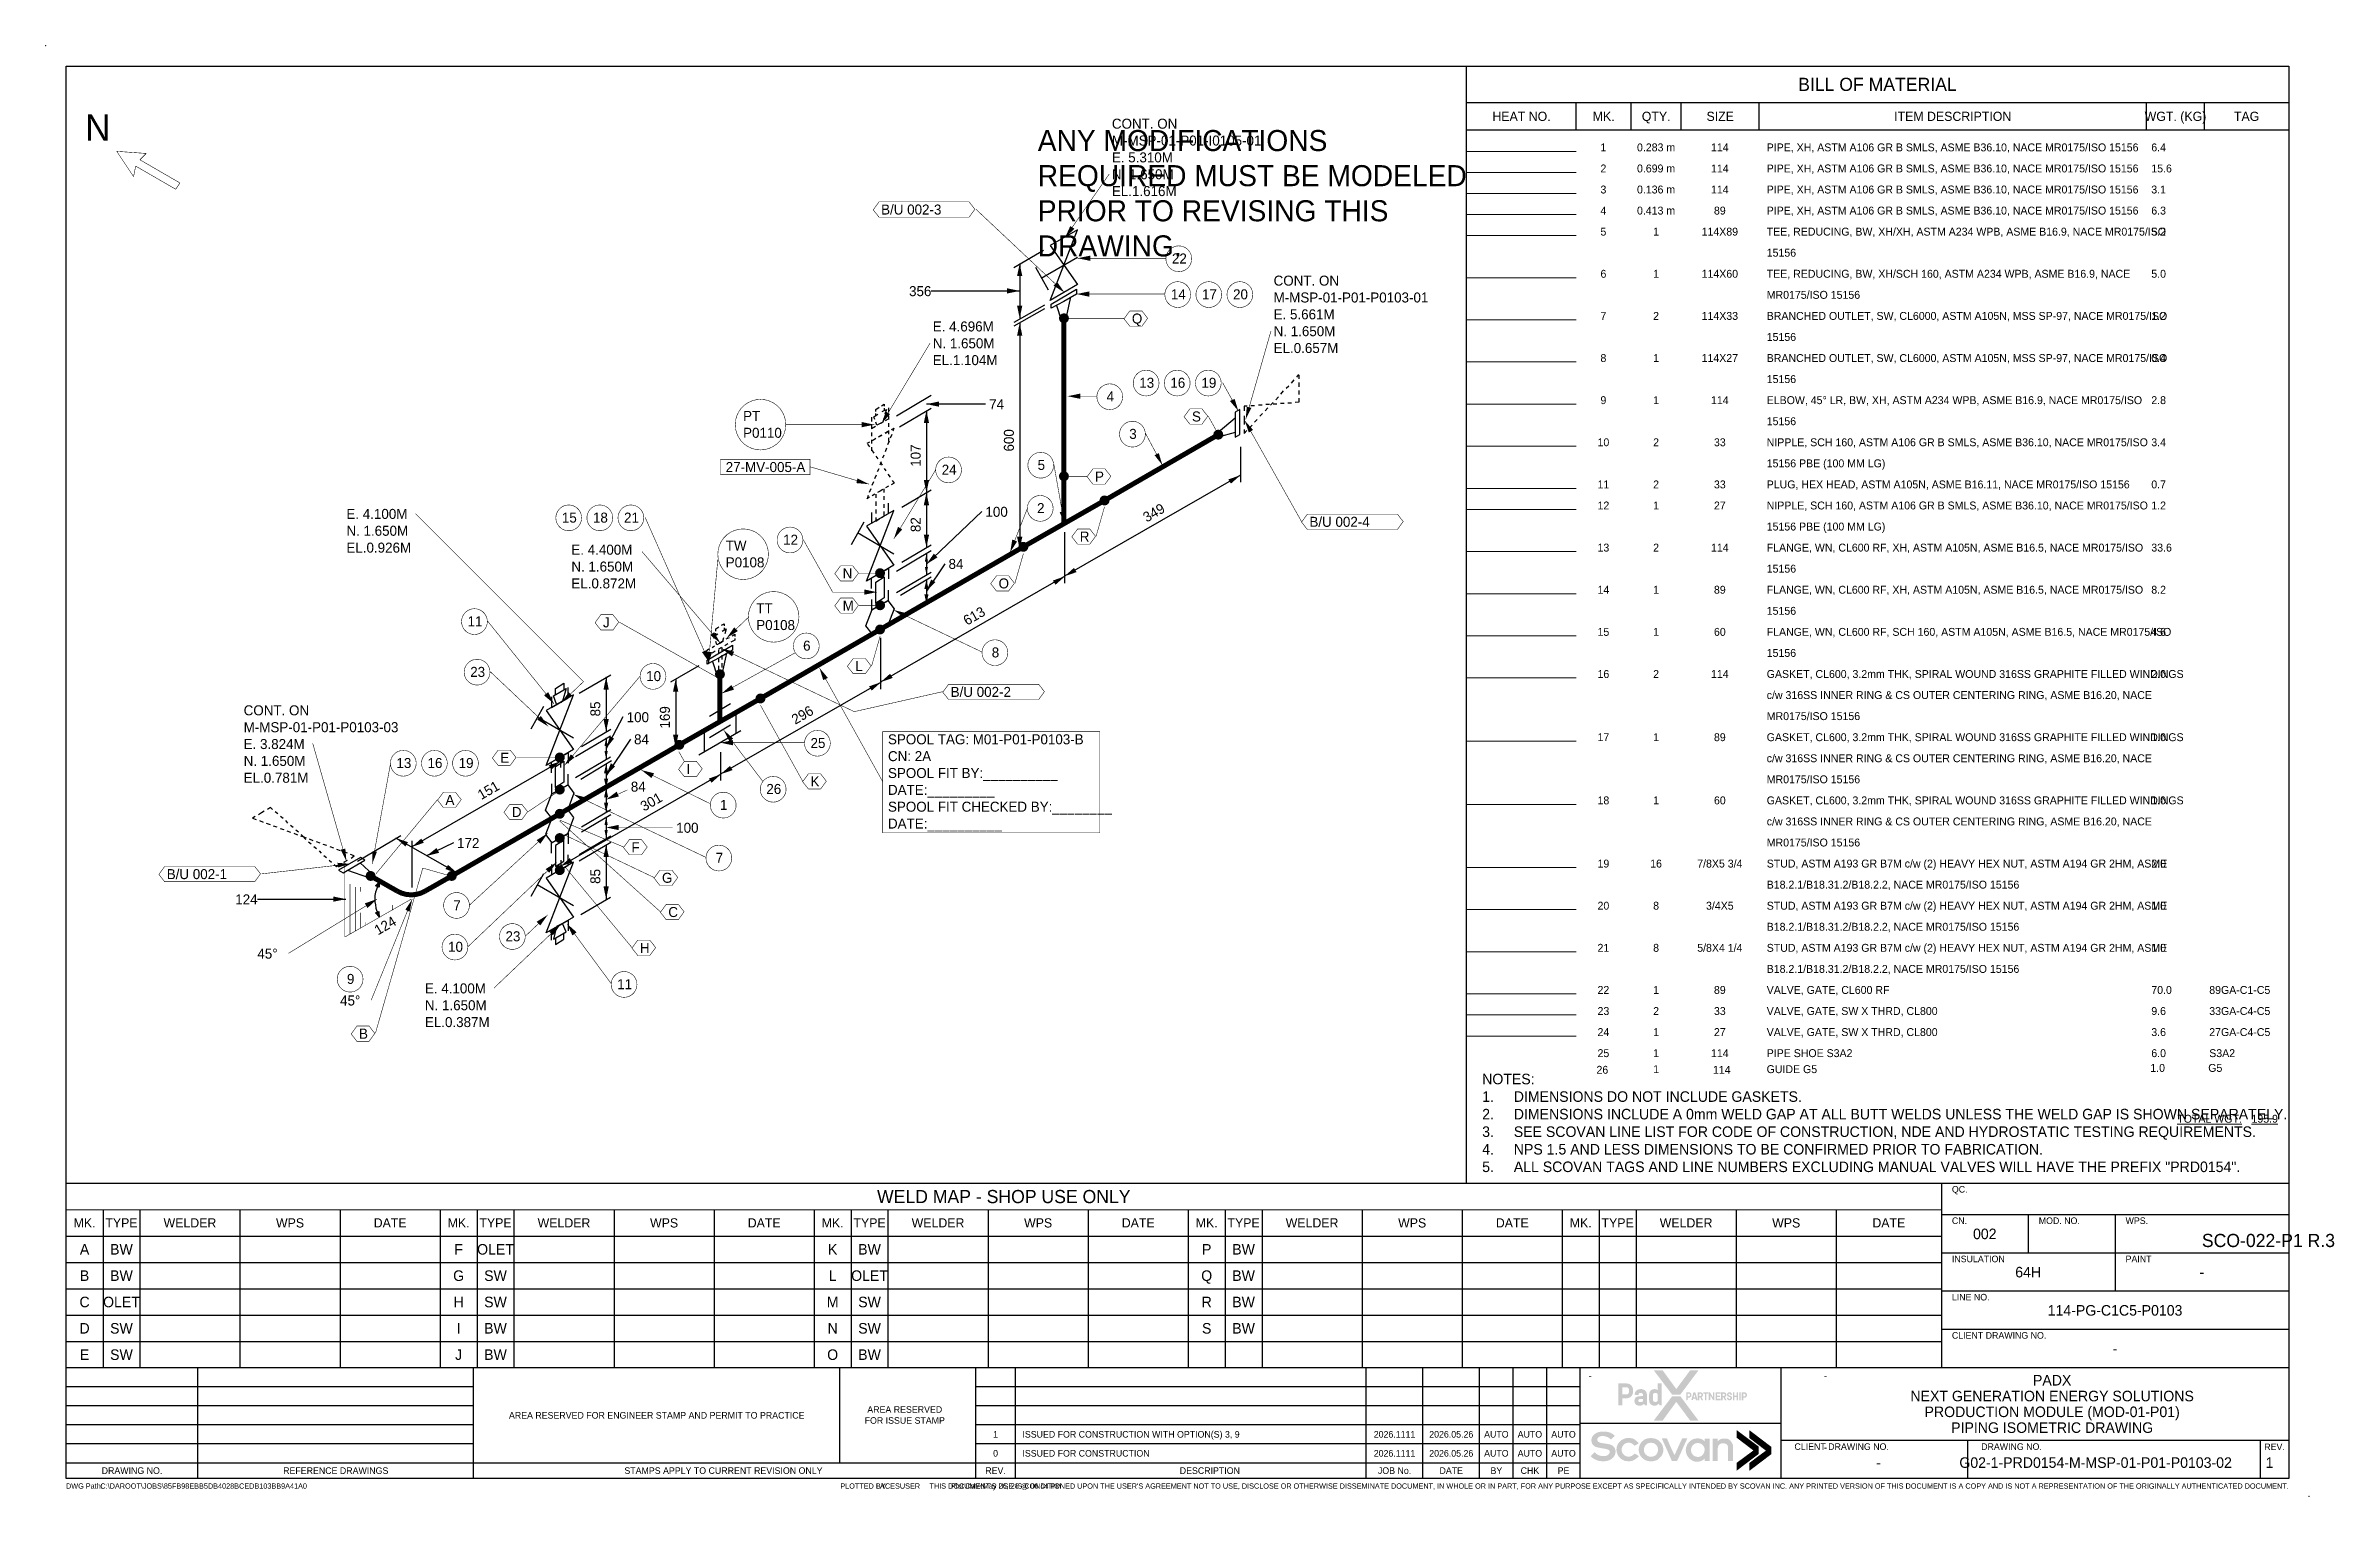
# Model space of a CAD drawing. Extents: x -4 to 431, y -3 to 272.
import ezdxf
from ezdxf.enums import TextEntityAlignment as Align

# ---------------------------------------------------------------- set-up
doc = ezdxf.new("R2018")
doc.units = 0
doc.header["$LTSCALE"] = 10
doc.layers.get('0').update_dxf_attribs({"lineweight": 0})
for name, color, linetype in [('BOM', 7, 'Continuous'), ('DIMENSION', 2, 'Continuous'), ('INTERNAL', 3, 'Continuous'), ('PIPE', 7, 'Continuous'), ('Text1', 7, 'Continuous'), ('TEXT2', 40, 'Continuous'), ('Title Block', 255, 'Continuous'), ('TITLE BLOCK-TEXT', 12, 'Continuous'), ('WELDS', 7, 'Continuous')]:
    doc.layers.add(name, color=color, linetype=linetype)
doc.layers.add('QC', color=9, linetype='Continuous', plot=False)
doc.styles.add('framdcn', font='', dxfattribs={"height": 2.5})
doc.styles.add('HmNote', font='hm.shx')
doc.styles.add('Scovan Standard', font='', dxfattribs={"height": 2.5})
doc.styles.get("Standard").update_dxf_attribs({"font": ''})
doc.styles.get('framdcn').set_extended_font_data('Franklin Gothic Medium Cond')
doc.styles.get('Scovan Standard').set_extended_font_data('Franklin Gothic Medium Cond')
doc.styles.get('Standard').set_extended_font_data('Franklin Gothic Medium Cond')

msp = doc.modelspace()

# ---------------------------------------------------------------- texts
at = {"style": 'framdcn'}
msp.add_text('%%UTOTAL WGT:', height=1.5, dxfattribs=at).set_placement((412.99, 67.54), align=Align.RIGHT)
msp.add_text('%%U195.9', height=1.5, dxfattribs=at).set_placement((414.82, 67.54))
at = {"layer": 'BOM', "style": 'framdcn'}
for s, p in [('1', (291.8, 252)), ('0.283 m', (301.8, 252)), ('114', (313.9, 252)), ('2', (291.8, 248)), ('0.699 m', (301.8, 248)), ('114', (313.9, 248)), ('3', (291.8, 244)), ('0.136 m', (301.8, 244)), ('114', (313.9, 244)), ('4', (291.8, 240)), ('0.413 m', (301.8, 240)), ('89', (313.9, 240)), ('5', (291.8, 236)), ('1', (301.8, 236)), ('114X89', (313.9, 236)), ('6', (291.8, 228)), ('1', (301.8, 228)), ('114X60', (313.9, 228)), ('7', (291.8, 220)), ('2', (301.8, 220)), ('114X33', (313.9, 220)), ('8', (291.8, 212)), ('1', (301.8, 212)), ('114X27', (313.9, 212)), ('9', (291.8, 204)), ('1', (301.8, 204)), ('114', (313.9, 204)), ('10', (291.8, 196)), ('2', (301.8, 196)), ('33', (313.9, 196)), ('11', (291.8, 188)), ('2', (301.8, 188)), ('33', (313.9, 188)), ('12', (291.8, 184)), ('1', (301.8, 184)), ('27', (313.9, 184)), ('13', (291.8, 176)), ('2', (301.8, 176)), ('114', (313.9, 176)), ('14', (291.8, 168)), ('1', (301.8, 168)), ('89', (313.9, 168)), ('15', (291.8, 160)), ('1', (301.8, 160)), ('60', (313.9, 160)), ('16', (291.8, 152)), ('2', (301.8, 152)), ('114', (313.9, 152)), ('17', (291.8, 140)), ('1', (301.8, 140)), ('89', (313.9, 140)), ('18', (291.8, 128)), ('1', (301.8, 128)), ('60', (313.9, 128)), ('19', (291.8, 116)), ('16', (301.8, 116)), ('7/8X5 3/4', (313.9, 116)), ('20', (291.8, 108)), ('8', (301.8, 108)), ('3/4X5', (313.9, 108)), ('21', (291.8, 100)), ('8', (301.8, 100)), ('5/8X4 1/4', (313.9, 100)), ('22', (291.8, 92)), ('1', (301.8, 92)), ('89', (313.9, 92)), ('23', (291.8, 88)), ('2', (301.8, 88)), ('33', (313.9, 88)), ('24', (291.8, 84)), ('1', (301.8, 84)), ('27', (313.9, 84)), ('25', (291.8, 80)), ('1', (301.8, 80)), ('114', (313.9, 80))]:
    msp.add_text(s, height=1.5, dxfattribs=at).set_placement(p, align=Align.CENTER)
for s, p in [('PIPE, XH, ASTM A106 GR B SMLS, ASME B36.10, NACE MR0175/ISO 15156', (322.8, 252)), ('6.4', (395.8, 252)), ('PIPE, XH, ASTM A106 GR B SMLS, ASME B36.10, NACE MR0175/ISO 15156', (322.8, 248)), ('15.6', (395.8, 248)), ('PIPE, XH, ASTM A106 GR B SMLS, ASME B36.10, NACE MR0175/ISO 15156', (322.8, 244)), ('3.1', (395.8, 244)), ('PIPE, XH, ASTM A106 GR B SMLS, ASME B36.10, NACE MR0175/ISO 15156', (322.8, 240)), ('6.3', (395.8, 240)), ('TEE, REDUCING, BW, XH/XH, ASTM A234 WPB, ASME B16.9, NACE MR0175/ISO', (322.8, 236)), ('5.2', (395.8, 236)), ('15156', (322.8, 232)), ('TEE, REDUCING, BW, XH/SCH 160, ASTM A234 WPB, ASME B16.9, NACE', (322.8, 228)), ('5.0', (395.8, 228)), ('MR0175/ISO 15156', (322.8, 224)), ('BRANCHED OUTLET, SW, CL6000, ASTM A105N, MSS SP-97, NACE MR0175/ISO', (322.8, 220)), ('15156', (322.8, 216)), ('1.2', (395.8, 220)), ('BRANCHED OUTLET, SW, CL6000, ASTM A105N, MSS SP-97, NACE MR0175/ISO', (322.8, 212)), ('0.4', (395.8, 212)), ('15156', (322.8, 208)), ('ELBOW, 45° LR, BW, XH, ASTM A234 WPB, ASME B16.9, NACE MR0175/ISO', (322.8, 204)), ('2.8', (395.8, 204)), ('15156', (322.8, 200)), ('NIPPLE, SCH 160, ASTM A106 GR B SMLS, ASME B36.10, NACE MR0175/ISO', (322.8, 196)), ('3.4', (395.8, 196)), ('15156 PBE (100 MM LG)', (322.8, 192)), ('PLUG, HEX HEAD, ASTM A105N, ASME B16.11, NACE MR0175/ISO 15156', (322.8, 188)), ('0.7', (395.8, 188)), ('NIPPLE, SCH 160, ASTM A106 GR B SMLS, ASME B36.10, NACE MR0175/ISO', (322.8, 184)), ('1.2', (395.8, 184)), ('15156 PBE (100 MM LG)', (322.8, 180)), ('FLANGE, WN, CL600 RF, XH, ASTM A105N, ASME B16.5, NACE MR0175/ISO', (322.8, 176)), ('33.6', (395.8, 176)), ('15156', (322.8, 172)), ('FLANGE, WN, CL600 RF, XH, ASTM A105N, ASME B16.5, NACE MR0175/ISO', (322.8, 168)), ('8.2', (395.8, 168)), ('15156', (322.8, 164)), ('FLANGE, WN, CL600 RF, SCH 160, ASTM A105N, ASME B16.5, NACE MR0175/ISO', (322.8, 160)), ('4.6', (395.8, 160)), ('15156', (322.8, 156)), ('GASKET, CL600, 3.2mm THK, SPIRAL WOUND 316SS GRAPHITE FILLED WINDINGS', (322.8, 152)), ('2.0', (395.8, 152)), ('c/w 316SS INNER RING & CS OUTER CENTERING RING, ASME B16.20, NACE', (322.8, 148)), ('MR0175/ISO 15156', (322.8, 144)), ('GASKET, CL600, 3.2mm THK, SPIRAL WOUND 316SS GRAPHITE FILLED WINDINGS', (322.8, 140)), ('1.0', (395.8, 140)), ('c/w 316SS INNER RING & CS OUTER CENTERING RING, ASME B16.20, NACE', (322.8, 136)), ('MR0175/ISO 15156', (322.8, 132)), ('GASKET, CL600, 3.2mm THK, SPIRAL WOUND 316SS GRAPHITE FILLED WINDINGS', (322.8, 128)), ('1.0', (395.8, 128)), ('c/w 316SS INNER RING & CS OUTER CENTERING RING, ASME B16.20, NACE', (322.8, 124)), ('STUD, ASTM A193 GR B7M c/w (2) HEAVY HEX NUT, ASTM A194 GR 2HM, ASME', (322.8, 116)), ('MR0175/ISO 15156', (322.8, 120)), ('2.0', (395.8, 116)), ('B18.2.1/B18.31.2/B18.2.2, NACE MR0175/ISO 15156', (322.8, 112)), ('STUD, ASTM A193 GR B7M c/w (2) HEAVY HEX NUT, ASTM A194 GR 2HM, ASME', (322.8, 108)), ('1.0', (395.8, 108)), ('B18.2.1/B18.31.2/B18.2.2, NACE MR0175/ISO 15156', (322.8, 104)), ('STUD, ASTM A193 GR B7M c/w (2) HEAVY HEX NUT, ASTM A194 GR 2HM, ASME', (322.8, 100)), ('1.0', (395.8, 100)), ('B18.2.1/B18.31.2/B18.2.2, NACE MR0175/ISO 15156', (322.8, 96)), ('VALVE, GATE, CL600 RF', (322.8, 92)), ('70.0', (395.8, 92)), ('89GA-C1-C5', (406.8, 92)), ('VALVE, GATE, SW X THRD, CL800', (322.8, 88)), ('9.6', (395.8, 88)), ('33GA-C4-C5', (406.8, 88)), ('VALVE, GATE, SW X THRD, CL800', (322.8, 84)), ('3.6', (395.8, 84)), ('27GA-C4-C5', (406.8, 84)), ('26', (290.49, 76.84)), ('1', (301.25, 76.96)), ('114', (312.59, 76.84)), ('GUIDE G5', (322.78, 76.96)), ('PIPE SHOE S3A2', (322.8, 80)), ('1.0', (395.61, 77.2)), ('6.0', (395.8, 80)), ('G5', (406.61, 77.2)), ('S3A2', (406.8, 80))]:
    msp.add_text(s, height=1.5, dxfattribs=at).set_placement(p)
at = {"layer": 'BOM', "color": 0, "style": 'framdcn'}
for s, p in [('A', (3.5, 42.5)), ('BW', (10.5, 42.5)), ('F', (74.5, 42.5)), ('OLET', (81.5, 42.5)), ('K', (145.5, 42.5)), ('BW', (152.5, 42.5)), ('P', (216.5, 42.5)), ('BW', (223.5, 42.5)), ('B', (3.5, 37.5)), ('BW', (10.5, 37.5)), ('G', (74.5, 37.5)), ('SW', (81.5, 37.5)), ('L', (145.5, 37.5)), ('OLET', (152.5, 37.5)), ('Q', (216.5, 37.5)), ('BW', (223.5, 37.5)), ('C', (3.5, 32.5)), ('OLET', (10.5, 32.5)), ('H', (74.5, 32.5)), ('SW', (81.5, 32.5)), ('M', (145.5, 32.5)), ('SW', (152.5, 32.5)), ('R', (216.5, 32.5)), ('BW', (223.5, 32.5)), ('D', (3.5, 27.5)), ('SW', (10.5, 27.5)), ('I', (74.5, 27.5)), ('BW', (81.5, 27.5)), ('N', (145.5, 27.5)), ('SW', (152.5, 27.5)), ('S', (216.5, 27.5)), ('BW', (223.5, 27.5)), ('E', (3.5, 22.5)), ('SW', (10.5, 22.5)), ('J', (74.5, 22.5)), ('BW', (81.5, 22.5)), ('O', (145.5, 22.5)), ('BW', (152.5, 22.5))]:
    msp.add_text(s, height=2, dxfattribs=at).set_placement(p, align=Align.CENTER)
at = {"layer": 'DIMENSION', "style": 'framdcn'}
for s, p in [('356', (160, 224.5)), ('74', (175.2, 203)), ('100', (174.5, 182.6)), ('84', (167.5, 172.7)), ('100', (106.4, 143.6)), ('84', (107.8, 139.4)), ('84', (107.19, 130.41)), ('100', (115.8, 122.6)), ('172', (74.2, 119.7)), ('124', (32.1, 109))]:
    msp.add_text(s, height=1.9, dxfattribs=at).set_placement(p)
for s, rotation, p in [('107', 90, (162.2, 192.1)), ('600', 90, (179.9, 195)), ('349', 30, (205.1, 181.5)), ('82', 90, (162.2, 179.7)), ('613', 30, (171, 161.9)), ('85', 90, (101.4, 144.7)), ('169', 90, (114.6, 142.4)), ('296', 30, (138.4, 143.1)), ('151', 30, (78.8, 128.8)), ('301', 30, (109.7, 126.6)), ('85', 90, (101.4, 112.9)), ('124', 30, (59.2, 103.1))]:
    msp.add_text(s, height=1.9, rotation=rotation, dxfattribs=at).set_placement(p)
at = {"layer": 'INTERNAL', "style": 'framdcn'}
for s, p in [('B/U 002-3', (154.7, 240)), ('B/U 002-4', (236, 180.7)), ('B/U 002-2', (167.9, 148.4)), ('B/U 002-1', (19.1, 113.8))]:
    msp.add_text(s, height=1.9, dxfattribs=at).set_placement(p)
at = {"layer": 'Text1', "insert": (268.79, 76.84), "char_height": 2, "width": 146.6752, "attachment_point": 1, "style": 'Scovan Standard'}
msp.add_mtext('NOTES: \\P\\pxi-3,l3,t3;1.^IDIMENSIONS DO NOT INCLUDE GASKETS.\\P2.^IDIMENSIONS INCLUDE A 0mm WELD GAP AT ALL BUTT WELDS UNLESS THE WELD GAP IS SHOWN SEPARATELY.\\P3.^ISEE SCOVAN LINE LIST FOR CODE OF CONSTRUCTION, NDE AND HYDROSTATIC TESTING REQUIREMENTS.\\P4.^INPS 1.5 AND LESS DIMENSIONS TO BE CONFIRMED PRIOR TO FABRICATION.\\P5.^IALL SCOVAN TAGS AND LINE NUMBERS EXCLUDING MANUAL VALVES WILL HAVE THE PREFIX "PRD0154".', dxfattribs=at)
at = {"layer": 'TEXT2', "style": 'framdcn'}
for s, height, p in [('N', 5, (3.6, 254)), ('CONT. ON', 1.9, (198.5, 256.3)), ('M-MSP-01-P01-I0105-01', 1.9, (198.5, 253.1)), ('22', 1.9, (209.9, 230.7)), ('CONT. ON', 1.9, (229.2, 226.5)), ('14', 1.9, (209.7, 223.9)), ('17', 1.9, (215.6, 223.9)), ('20', 1.9, (221.5, 223.9)), ('M-MSP-01-P01-P0103-01', 1.9, (229.2, 223.3)), ('Q', 1.9, (202.3, 219.3)), ('13', 1.9, (203.7, 207.1)), ('16', 1.9, (209.6, 207.1)), ('19', 1.9, (215.5, 207.1)), ('4', 1.9, (197.5, 204.5)), ('S', 1.9, (213.7, 200.7)), ('3', 1.9, (201.8, 197.4)), ('27-MV-005-A', 1.9, (125.2, 191.1)), ('24', 1.9, (166.2, 190.6)), ('5', 1.9, (184.4, 191.5)), ('P', 1.9, (195.3, 189.3)), ('15', 1.9, (94.1, 181.5)), ('18', 1.9, (100, 181.5)), ('21', 1.9, (105.9, 181.5)), ('2', 1.9, (184.3, 183.3)), ('12', 1.9, (136.1, 177.3)), ('R', 1.9, (192.4, 177.9)), ('N', 1.9, (147.4, 170.9)), ('O', 1.9, (177, 169)), ('M', 1.9, (147.4, 164.8)), ('11', 1.9, (76.2, 161.8)), ('J', 1.9, (101.9, 161.6)), ('6', 1.9, (139.89, 157.18)), ('8', 1.9, (175.7, 155.9)), ('23', 1.9, (76.7, 152.2)), ('10', 1.9, (110.1, 151.4)), ('L', 1.9, (149.8, 153.3)), ('CONT. ON', 1.9, (33.7, 144.9)), ('M-MSP-01-P01-P0103-03', 1.9, (33.7, 141.7)), ('25', 1.9, (141.3, 138.7)), ('SPOOL TAG: M01-P01-P0103-B', 1.9, (156, 139.4)), ('13', 1.9, (62.7, 134.9)), ('16', 1.9, (68.6, 134.9)), ('19', 1.9, (74.5, 134.9)), ('E', 1.9, (82.4, 135.9)), ('I', 1.9, (117.75, 133.75)), ('SPOOL FIT BY:__________', 1.9, (156, 133)), ('CN: 2A', 1.9, (156, 136.2)), ('26', 1.9, (132.91, 129.97)), ('K', 1.9, (141.3, 131.4)), ('DATE:_________', 1.9, (156, 129.8)), ('A', 1.9, (72, 127.9)), ('D', 1.9, (84.6, 125.6)), ('1', 1.9, (124.12, 126.95)), ('SPOOL FIT CHECKED BY:________', 1.9, (156, 126.6)), ('DATE:__________', 1.9, (156, 123.4)), ('F', 1.9, (107.3, 118.9)), ('7', 1.9, (123.3, 116.9)), ('G', 1.9, (113.1, 113.1)), ('7', 1.9, (73.5, 107.9)), ('C', 1.9, (114.3, 106.6)), ('45°', 1.9, (36.3, 98.7)), ('10', 1.9, (72.5, 100)), ('23', 1.9, (83.4, 102)), ('H', 1.9, (108.9, 99.8)), ('9', 1.9, (53.3, 93.9)), ('45°', 1.9, (52, 89.8)), ('11', 1.9, (104.6, 92.9)), ('B', 1.9, (55.6, 83.5))]:
    msp.add_text(s, height=height, dxfattribs=at).set_placement(p)

# ---------------------------------------------------------------- blocks, each defined once
blk = doc.blocks.new('block1')
at = {"layer": 'TEXT2'}
blk.add_hatch(color=256, dxfattribs=at).paths.add_polyline_path([(0, 0), (-1.1, 2.2), (-0.2, 2.4)])
at = {"layer": 'TEXT2', "linetype": 'ByBlock', "const_width": 0.1, "flags": 128}
blk.add_lwpolyline([(-6.4, 22.4), (0, 0)], dxfattribs=at)
blk = doc.blocks.new('block2')
at = {"layer": 'TEXT2', "style": 'framdcn'}
for s, p in [('E. 3.824M', (0, 0)), ('N. 1.650M', (0, -3.2)), ('EL.0.781M', (0, -6.4))]:
    blk.add_text(s, height=1.9, dxfattribs=at).set_placement(p)
blk = doc.blocks.new('block3')
at = {"layer": 'TEXT2'}
blk.add_hatch(color=256, dxfattribs=at).paths.add_polyline_path([(0, 0), (-2.3, -0.7), (-2.4, 0.2)])
at = {"layer": 'TEXT2', "linetype": 'ByBlock', "const_width": 0.1, "flags": 128}
blk.add_lwpolyline([(-16.8, -1.9), (0, 0)], dxfattribs=at)
blk = doc.blocks.new('block4')
at = {"layer": 'TEXT2'}
blk.add_hatch(color=256, dxfattribs=at).paths.add_polyline_path([(0, 0), (0, 2.4), (0.9, 2.3)])
at = {"layer": 'TEXT2', "linetype": 'ByBlock', "const_width": 0.1, "flags": 128}
blk.add_lwpolyline([(3.5, 19.2), (0, 0)], dxfattribs=at)
blk = doc.blocks.new('block5')
at = {"layer": 'TEXT2'}
blk.add_hatch(color=256, dxfattribs=at).paths.add_polyline_path([(0, 0), (-0.5, -2.4), (-1.3, -2)])
at = {"layer": 'TEXT2', "linetype": 'ByBlock', "const_width": 0.1, "flags": 128}
blk.add_lwpolyline([(-7.8, -19.2), (0, 0)], dxfattribs=at)
blk = doc.blocks.new('block6')
at = {"layer": 'TEXT2'}
blk.add_hatch(color=256, dxfattribs=at).paths.add_polyline_path([(0, 0), (-1.8, -1.7), (-2.3, -0.8)])
at = {"layer": 'TEXT2', "linetype": 'ByBlock', "const_width": 0.1, "flags": 128}
blk.add_lwpolyline([(-16.8, -10.3), (0, 0)], dxfattribs=at)
blk = doc.blocks.new('block7')
at = {"layer": 'TEXT2'}
blk.add_hatch(color=256, dxfattribs=at).paths.add_polyline_path([(0, 0), (1.2, 2.1), (1.9, 1.5)])
at = {"layer": 'TEXT2', "linetype": 'ByBlock', "const_width": 0.1, "flags": 128}
blk.add_lwpolyline([(14.4, 17), (0, 0)], dxfattribs=at)
blk = doc.blocks.new('block8')
at = {"layer": 'TEXT2'}
blk.add_hatch(color=256, dxfattribs=at).paths.add_polyline_path([(0, 0), (-2.1, 1.3), (-1.4, 2)])
at = {"layer": 'TEXT2', "linetype": 'ByBlock', "const_width": 0.1, "flags": 128}
blk.add_lwpolyline([(-11, 10.4), (0, 0)], dxfattribs=at)
blk = doc.blocks.new('block9')
at = {"layer": 'TEXT2'}
blk.add_hatch(color=256, dxfattribs=at).paths.add_polyline_path([(0, 0), (1.4, 2), (2.1, 1.3)])
at = {"layer": 'TEXT2', "linetype": 'ByBlock', "const_width": 0.1, "flags": 128}
blk.add_lwpolyline([(4.2, 4), (0, 0)], dxfattribs=at)
blk = doc.blocks.new('block10')
at = {"layer": 'TEXT2', "style": 'framdcn'}
for s, p in [('E. 4.100M', (0, 0)), ('N. 1.650M', (0, -3.2)), ('EL.0.926M', (0, -6.4))]:
    blk.add_text(s, height=1.9, dxfattribs=at).set_placement(p)
blk = doc.blocks.new('block11')
at = {"layer": 'TEXT2'}
blk.add_hatch(color=256, dxfattribs=at).paths.add_polyline_path([(0, 0), (-1.9, 1.6), (-1.1, 2.2)])
at = {"layer": 'TEXT2', "linetype": 'ByBlock', "const_width": 0.1, "flags": 128}
blk.add_lwpolyline([(-12.6, 15.7), (0, 0)], dxfattribs=at)
blk = doc.blocks.new('block12')
at = {"layer": 'TEXT2'}
blk.add_hatch(color=256, dxfattribs=at).paths.add_polyline_path([(0, 0), (-1.4, -2), (-2.1, -1.3)])
at = {"layer": 'TEXT2', "linetype": 'ByBlock', "const_width": 0.1, "flags": 128}
blk.add_lwpolyline([(-14.8, -13.6), (0, 0)], dxfattribs=at)
blk = doc.blocks.new('block13')
at = {"layer": 'TEXT2'}
blk.add_hatch(color=256, dxfattribs=at).paths.add_polyline_path([(0, 0), (-1.4, -2), (-2.1, -1.3)])
at = {"layer": 'TEXT2', "linetype": 'ByBlock', "const_width": 0.1, "flags": 128}
blk.add_lwpolyline([(-16.8, -16), (0, 0)], dxfattribs=at)
blk = doc.blocks.new('block14')
at = {"layer": 'TEXT2'}
blk.add_hatch(color=256, dxfattribs=at).paths.add_polyline_path([(0, 0), (-1.4, -2), (-2.1, -1.3)])
at = {"layer": 'TEXT2', "linetype": 'ByBlock', "const_width": 0.1, "flags": 128}
blk.add_lwpolyline([(-4.2, -4), (0, 0)], dxfattribs=at)
blk = doc.blocks.new('block15')
at = {"layer": 'TEXT2'}
blk.add_hatch(color=256, dxfattribs=at).paths.add_polyline_path([(0, 0), (-1.4, -2), (-2.1, -1.3)])
at = {"layer": 'TEXT2', "linetype": 'ByBlock', "const_width": 0.1, "flags": 128}
blk.add_lwpolyline([(-12.6, -12), (0, 0)], dxfattribs=at)
blk = doc.blocks.new('block16')
at = {"layer": 'TEXT2', "style": 'framdcn'}
for s, p in [('E. 4.100M', (0, 0)), ('N. 1.650M', (0, -3.2)), ('EL.0.387M', (0, -6.4))]:
    blk.add_text(s, height=1.9, dxfattribs=at).set_placement(p)
blk = doc.blocks.new('block17')
at = {"layer": 'TEXT2'}
blk.add_hatch(color=256, dxfattribs=at).paths.add_polyline_path([(0, 0), (1.8, -1.6), (1, -2.2)])
at = {"layer": 'TEXT2', "linetype": 'ByBlock', "const_width": 0.1, "flags": 128}
blk.add_lwpolyline([(8.4, -11.4), (0, 0)], dxfattribs=at)
blk = doc.blocks.new('block19')
at = {"layer": 'TEXT2', "style": 'framdcn'}
for s, p in [('TW', (0, 0)), ('P0108', (0, -3.2))]:
    blk.add_text(s, height=1.9, dxfattribs=at).set_placement(p)
blk = doc.blocks.new('block20')
at = {"layer": 'TEXT2', "style": 'framdcn'}
for s, p in [('E. 4.400M', (0, 0)), ('N. 1.650M', (0, -3.2)), ('EL.0.872M', (0, -6.4))]:
    blk.add_text(s, height=1.9, dxfattribs=at).set_placement(p)
blk = doc.blocks.new('block21')
at = {"layer": 'TEXT2'}
blk.add_hatch(color=256, dxfattribs=at).paths.add_polyline_path([(0, 0), (1.4, 2), (2.1, 1.3)])
at = {"layer": 'TEXT2', "linetype": 'ByBlock', "const_width": 0.1, "flags": 128}
blk.add_lwpolyline([(4.2, 4), (0, 0)], dxfattribs=at)
blk = doc.blocks.new('block22')
at = {"layer": 'TEXT2', "style": 'framdcn'}
for s, p in [('TT', (0, 0)), ('P0108', (0, -3.2))]:
    blk.add_text(s, height=1.9, dxfattribs=at).set_placement(p)
blk = doc.blocks.new('block23')
at = {"layer": 'TEXT2'}
blk.add_hatch(color=256, dxfattribs=at).paths.add_polyline_path([(0, 0), (1.6, -1.9), (0.7, -2.3)])
at = {"layer": 'TEXT2', "linetype": 'ByBlock', "const_width": 0.1, "flags": 128}
blk.add_lwpolyline([(12, -21.6), (0, 0)], dxfattribs=at)
blk = doc.blocks.new('block25')
at = {"layer": 'TEXT2'}
blk.add_hatch(color=256, dxfattribs=at).paths.add_polyline_path([(0, 0), (2.4, -0.6), (2, -1.5)])
at = {"layer": 'TEXT2', "linetype": 'ByBlock', "const_width": 0.1, "flags": 128}
blk.add_lwpolyline([(16.8, -8), (0, 0)], dxfattribs=at)
blk = doc.blocks.new('block26')
at = {"layer": 'TEXT2'}
blk.add_hatch(color=256, dxfattribs=at).paths.add_polyline_path([(0, 0), (-2.4, -0.5), (-2.4, 0.5)])
at = {"layer": 'TEXT2', "linetype": 'ByBlock', "const_width": 0.1, "flags": 128}
blk.add_lwpolyline([(-8.4, 0), (0, 0)], dxfattribs=at)
blk = doc.blocks.new('block27')
at = {"layer": 'TEXT2'}
blk.add_hatch(color=256, dxfattribs=at).paths.add_polyline_path([(0, 0), (0.8, 2.3), (1.6, 1.8)])
at = {"layer": 'TEXT2', "linetype": 'ByBlock', "const_width": 0.1, "flags": 128}
blk.add_lwpolyline([(8, 13.2), (0, 0)], dxfattribs=at)
blk = doc.blocks.new('block28')
at = {"layer": 'TEXT2'}
blk.add_hatch(color=256, dxfattribs=at).paths.add_polyline_path([(0, 0), (-2.4, 0.2), (-2.2, 1.1)])
at = {"layer": 'TEXT2', "linetype": 'ByBlock', "const_width": 0.1, "flags": 128}
blk.add_lwpolyline([(-11.2, 3.3), (0, 0)], dxfattribs=at)
blk = doc.blocks.new('block29')
at = {"layer": 'TEXT2'}
blk.add_hatch(color=256, dxfattribs=at).paths.add_polyline_path([(0, 0), (0.8, 2.3), (1.6, 1.8)])
at = {"layer": 'TEXT2', "linetype": 'ByBlock', "const_width": 0.1, "flags": 128}
blk.add_lwpolyline([(9.2, 15.3), (0, 0)], dxfattribs=at)
blk = doc.blocks.new('block30')
at = {"layer": 'TEXT2', "style": 'framdcn'}
for s, p in [('E. 4.696M', (0, 0)), ('N. 1.650M', (0, -3.2)), ('EL.1.104M', (0, -6.4))]:
    blk.add_text(s, height=1.9, dxfattribs=at).set_placement(p)
blk = doc.blocks.new('block31')
at = {"layer": 'TEXT2'}
blk.add_hatch(color=256, dxfattribs=at).paths.add_polyline_path([(0, 0), (-2.4, -0.5), (-2.4, 0.5)])
at = {"layer": 'TEXT2', "linetype": 'ByBlock', "const_width": 0.1, "flags": 128}
blk.add_lwpolyline([(-16.8, 0), (0, 0)], dxfattribs=at)
blk = doc.blocks.new('block32')
at = {"layer": 'TEXT2', "style": 'framdcn'}
for s, p in [('PT', (0, 0)), ('P0110', (0, -3.2))]:
    blk.add_text(s, height=1.9, dxfattribs=at).set_placement(p)
blk = doc.blocks.new('block33')
at = {"layer": 'TEXT2'}
blk.add_hatch(color=256, dxfattribs=at).paths.add_polyline_path([(0, 0), (0.4, 2.4), (1.3, 2)])
at = {"layer": 'TEXT2', "linetype": 'ByBlock', "const_width": 0.1, "flags": 128}
blk.add_lwpolyline([(3.3, 8.4), (0, 0)], dxfattribs=at)
blk = doc.blocks.new('block34')
at = {"layer": 'TEXT2'}
blk.add_hatch(color=256, dxfattribs=at).paths.add_polyline_path([(0, 0), (-0.9, 2.3), (0.1, 2.4)])
at = {"layer": 'TEXT2', "linetype": 'ByBlock', "const_width": 0.1, "flags": 128}
blk.add_lwpolyline([(-2, 11.3), (0, 0)], dxfattribs=at)
blk = doc.blocks.new('block35')
at = {"layer": 'TEXT2'}
blk.add_hatch(color=256, dxfattribs=at).paths.add_polyline_path([(0, 0), (2.4, 0.5), (2.4, -0.5)])
at = {"layer": 'TEXT2', "linetype": 'ByBlock', "const_width": 0.1, "flags": 128}
blk.add_lwpolyline([(5.6, 0), (0, 0)], dxfattribs=at)
blk = doc.blocks.new('block36')
at = {"layer": 'TEXT2'}
blk.add_hatch(color=256, dxfattribs=at).paths.add_polyline_path([(0, 0), (2.4, 0.5), (2.4, -0.5)])
at = {"layer": 'TEXT2', "linetype": 'ByBlock', "const_width": 0.1, "flags": 128}
blk.add_lwpolyline([(16.8, 0), (0, 0)], dxfattribs=at)
blk = doc.blocks.new('block38')
at = {"layer": 'TEXT2'}
blk.add_hatch(color=256, dxfattribs=at).paths.add_polyline_path([(0, 0), (2.4, 0.5), (2.4, -0.5)])
at = {"layer": 'TEXT2', "linetype": 'ByBlock', "const_width": 0.1, "flags": 128}
blk.add_lwpolyline([(16.8, 0), (0, 0)], dxfattribs=at)
blk = doc.blocks.new('block39')
at = {"layer": 'TEXT2'}
blk.add_hatch(color=256, dxfattribs=at).paths.add_polyline_path([(0, 0), (1, 2.2), (1.8, 1.7)])
at = {"layer": 'TEXT2', "linetype": 'ByBlock', "const_width": 0.1, "flags": 128}
blk.add_lwpolyline([(8.4, 12.1), (0, 0)], dxfattribs=at)
blk = doc.blocks.new('block40')
at = {"layer": 'TEXT2', "style": 'framdcn'}
for s, p in [('E. 5.310M', (0, 0)), ('N. 1.650M', (0, -3.2)), ('EL.1.616M', (0, -6.4))]:
    blk.add_text(s, height=1.9, dxfattribs=at).set_placement(p)
blk = doc.blocks.new('block41')
at = {"layer": 'TEXT2'}
blk.add_hatch(color=256, dxfattribs=at).paths.add_polyline_path([(0, 0), (-1.5, 1.9), (-0.7, 2.3)])
at = {"layer": 'TEXT2', "linetype": 'ByBlock', "const_width": 0.1, "flags": 128}
blk.add_lwpolyline([(-3.2, 6), (0, 0)], dxfattribs=at)
blk = doc.blocks.new('block42')
at = {"layer": 'TEXT2'}
blk.add_hatch(color=256, dxfattribs=at).paths.add_polyline_path([(0, 0), (-1.6, 1.9), (-0.7, 2.3)])
at = {"layer": 'TEXT2', "linetype": 'ByBlock', "const_width": 0.1, "flags": 128}
blk.add_lwpolyline([(-3, 5.4), (0, 0)], dxfattribs=at)
blk = doc.blocks.new('block44')
at = {"layer": 'TEXT2'}
blk.add_hatch(color=256, dxfattribs=at).paths.add_polyline_path([(0, 0), (0.2, 2.4), (1.1, 2.2)])
at = {"layer": 'TEXT2', "linetype": 'ByBlock', "const_width": 0.1, "flags": 128}
blk.add_lwpolyline([(4.8, 16.8), (0, 0)], dxfattribs=at)
blk = doc.blocks.new('block45')
at = {"layer": 'TEXT2', "style": 'framdcn'}
for s, p in [('E. 5.661M', (0, 0)), ('N. 1.650M', (0, -3.2)), ('EL.0.657M', (0, -6.4))]:
    blk.add_text(s, height=1.9, dxfattribs=at).set_placement(p)
blk = doc.blocks.new('block47')
at = {"layer": 'PIPE', "linetype": 'ByBlock', "flags": 128}
for points in [[(0, 0), (-2.1, -1.2)], [(-1.2, -1.7), (2.9, 0.7)], [(2.1, 1.2), (0, 0)], [(4.5, -2.1), (2, 0.2)], [(2.9, 0.7), (2.1, 1.2)], [(-2.1, -1.2), (-1.2, -1.7)], [(-0.4, -1.2), (3.6, -2.6)], [(3.6, -2.6), (4.5, -2.1)]]:
    blk.add_lwpolyline(points, dxfattribs=at)
at = {"flags": 1}
for tag in ['Tag', 'UCI', 'Pipe Ref', 'Description', 'Key']:
    blk.add_attdef(tag, (0, 0), '', height=1, dxfattribs=at)
blk = doc.blocks.new('block48')
at = {"layer": 'PIPE', "linetype": 'ByBlock', "const_width": 0.95, "flags": 128}
for points in [[(-2.6, -4.51), (-7.7, -1.61)], [(2.6, -4.51), (1.78, -4.89), (0.91, -5.12), (0, -5.2), (-0.9, -5.12), (-1.78, -4.89), (-2.6, -4.51)], [(7.7, -1.61), (2.6, -4.51)]]:
    blk.add_lwpolyline(points, dxfattribs=at)
at = {"flags": 1}
for tag in ['Tag', 'UCI', 'Pipe Ref', 'Description', 'Key']:
    blk.add_attdef(tag, (0, 0), '', height=1, dxfattribs=at)
blk = doc.blocks.new('block49')
at = {"layer": 'PIPE', "linetype": 'ByBlock', "const_width": 0.95, "flags": 128}
blk.add_lwpolyline([(20.5, 11.8), (0, 0)], dxfattribs=at)
at = {"flags": 1}
for tag in ['Tag', 'UCI', 'Pipe Ref', 'Description', 'Key']:
    blk.add_attdef(tag, (0, 0), '', height=1, dxfattribs=at)
blk = doc.blocks.new('block50')
at = {"layer": 'PIPE', "linetype": 'ByBlock', "flags": 128}
for points in [[(-1.6, 5.7), (-1.6, 3.7)], [(-1.6, 3.7), (1.6, 5.5)], [(-1.5, 3.8), (1.5, 5.5)], [(1.5, 5.5), (2.7, 3.9)], [(1.6, 5.5), (1.6, 7.5)], [(-2.7, 0.7), (-1.5, 3.8)], [(-1.5, -0.8), (-2.7, 0.7)], [(0, 0), (-1.5, -0.8)], [(1.5, 0.8), (0, 0)], [(2.7, 3.9), (1.5, 0.8)]]:
    blk.add_lwpolyline(points, dxfattribs=at)
at = {"flags": 1}
for tag in ['Tag', 'UCI', 'Pipe Ref', 'Description', 'Key']:
    blk.add_attdef(tag, (0, 0), '', height=1, dxfattribs=at)
blk = doc.blocks.new('block51')
at = {"layer": 'PIPE', "linetype": 'ByBlock', "flags": 128}
for points in [[(-0.8, 3.5), (0.8, 4.5)], [(0.8, 4.5), (0.8, 0.5)], [(-0.8, -0.5), (-0.8, 3.5)], [(0, 0), (-0.8, -0.5)], [(0.8, 0.5), (0, 0)]]:
    blk.add_lwpolyline(points, dxfattribs=at)
at = {"flags": 1}
for tag in ['Tag', 'UCI', 'Pipe Ref', 'Description', 'Key']:
    blk.add_attdef(tag, (0, 0), '', height=1, dxfattribs=at)
blk = doc.blocks.new('block52')
at = {"layer": 'PIPE', "linetype": 'ByBlock', "flags": 128}
for points in [[(0, 12.4), (0, 14.4)], [(-4.7, 10.8), (-7.1, 6.5)], [(-5.9, 8.8), (1, 4.8)], [(1, 13), (-4.2, 10)], [(-4.2, -0.4), (1, 13)], [(-4.2, 10), (1, 2.6)], [(-3.2, 12.6), (-3.2, 10.6)], [(-3.2, 10.6), (0, 12.4)], [(-1.6, 1.1), (-4.2, -0.4)], [(-3.2, 0.2), (0, 2)], [(-3.2, -1.8), (-3.2, 0.2)], [(1, 2.6), (-1.6, 1.1)], [(0, 2), (0, 0)]]:
    blk.add_lwpolyline(points, dxfattribs=at)
at = {"flags": 1}
for tag in ['Tag', 'UCI', 'Pipe Ref', 'Description', 'Key']:
    blk.add_attdef(tag, (0, 0), '', height=1, dxfattribs=at)
blk = doc.blocks.new('block53')
at = {"layer": 'PIPE', "linetype": 'ByBlock', "flags": 128}
for points in [[(-1.2, 1.3), (1.2, 2.7)], [(-0.6, -0.3), (-1.2, 1.3)], [(-0.8, 2.7), (0.8, 3.7)], [(-0.8, 1.5), (-0.8, 2.7)], [(0, 0), (-0.6, -0.3)], [(0.5, 0.3), (0, 0)], [(1.2, 2.7), (0.5, 0.3)], [(0.8, 3.7), (0.8, 2.5)]]:
    blk.add_lwpolyline(points, dxfattribs=at)
at = {"flags": 1}
for tag in ['Tag', 'UCI', 'Pipe Ref', 'Description', 'Key']:
    blk.add_attdef(tag, (0, 0), '', height=1, dxfattribs=at)
blk = doc.blocks.new('block54')
at = {"layer": 'PIPE', "linetype": 'ByBlock', "flags": 128}
for points in [[(0, 0), (-1.5, -0.8)], [(1.5, 0.8), (0, 0)], [(2.7, -0.7), (1.5, 0.8)], [(-1.5, -0.8), (-2.7, -3.9)], [(-2.7, -3.9), (-1.5, -5.5)], [(-1.6, -5.5), (1.6, -3.7)], [(-1.5, -5.5), (1.5, -3.8)], [(1.5, -3.8), (2.7, -0.7)], [(1.6, -3.7), (1.6, -5.7)], [(-1.6, -7.5), (-1.6, -5.5)]]:
    blk.add_lwpolyline(points, dxfattribs=at)
at = {"flags": 1}
for tag in ['Tag', 'UCI', 'Pipe Ref', 'Description', 'Key']:
    blk.add_attdef(tag, (0, 0), '', height=1, dxfattribs=at)
blk = doc.blocks.new('block55')
at = {"layer": 'PIPE', "linetype": 'ByBlock', "flags": 128}
for points in [[(0, 0), (-0.8, -0.5)], [(0.8, 0.5), (0, 0)], [(0.8, -3.5), (0.8, 0.5)], [(-0.8, -0.5), (-0.8, -4.5)], [(-0.8, -4.5), (0.8, -3.5)]]:
    blk.add_lwpolyline(points, dxfattribs=at)
at = {"flags": 1}
for tag in ['Tag', 'UCI', 'Pipe Ref', 'Description', 'Key']:
    blk.add_attdef(tag, (0, 0), '', height=1, dxfattribs=at)
blk = doc.blocks.new('block56')
at = {"layer": 'PIPE', "linetype": 'ByBlock', "flags": 128}
for points in [[(0, -2), (0, 0)], [(-4.7, -3.6), (-7.1, -7.9)], [(-4.2, -14.8), (1, -1.4)], [(-1.6, -2.9), (-4.2, -4.4)], [(-3.2, -1.8), (-3.2, -3.8)], [(-3.2, -3.8), (0, -2)], [(1, -1.4), (-1.6, -2.9)], [(-5.9, -5.6), (1, -9.6)], [(-4.2, -4.4), (1, -11.8)], [(1, -11.8), (-4.2, -14.8)], [(-3.2, -14.2), (0, -12.4)], [(0, -12.4), (0, -14.4)], [(-3.2, -16.2), (-3.2, -14.2)]]:
    blk.add_lwpolyline(points, dxfattribs=at)
at = {"flags": 1}
for tag in ['Tag', 'UCI', 'Pipe Ref', 'Description', 'Key']:
    blk.add_attdef(tag, (0, 0), '', height=1, dxfattribs=at)
blk = doc.blocks.new('block57')
at = {"layer": 'PIPE', "linetype": 'ByBlock', "flags": 128}
for points in [[(0, 0), (-0.6, -0.3)], [(0.5, 0.3), (0, 0)], [(1.2, -1.3), (0.5, 0.3)], [(-0.6, -0.3), (-1.2, -2.7)], [(-1.2, -2.7), (1.2, -1.3)], [(-0.8, -2.5), (-0.8, -3.7)], [(-0.8, -3.7), (0.8, -2.7)], [(0.8, -2.7), (0.8, -1.5)]]:
    blk.add_lwpolyline(points, dxfattribs=at)
at = {"flags": 1}
for tag in ['Tag', 'UCI', 'Pipe Ref', 'Description', 'Key']:
    blk.add_attdef(tag, (0, 0), '', height=1, dxfattribs=at)
blk = doc.blocks.new('block58')
at = {"layer": 'PIPE', "linetype": 'ByBlock', "const_width": 0.95, "flags": 128}
blk.add_lwpolyline([(22.7, 13.1), (0, 0)], dxfattribs=at)
at = {"flags": 1}
for tag in ['Tag', 'UCI', 'Pipe Ref', 'Description', 'Key']:
    blk.add_attdef(tag, (0, 0), '', height=1, dxfattribs=at)
blk = doc.blocks.new('block59')
at = {"layer": 'PIPE', "linetype": 'ByBlock', "const_width": 0.95, "flags": 128}
for points in [[(7.7, 13.4), (7.7, 4.4)], [(15.4, 8.8), (7.7, 4.4)], [(7.7, 4.4), (0, 0)]]:
    blk.add_lwpolyline(points, dxfattribs=at)
at = {"flags": 1}
for tag in ['Tag', 'UCI', 'Pipe Ref', 'Description', 'Key']:
    blk.add_attdef(tag, (0, 0), '', height=1, dxfattribs=at)
blk = doc.blocks.new('block60')
at = {"layer": 'PIPE', "linetype": 'ByBlock', "flags": 128}
for points in [[(-8, -4.6), (0, 0)], [(-7, 0), (-7, -4)], [(-1, 3.5), (-1, -0.5)]]:
    blk.add_lwpolyline(points, dxfattribs=at)
at = {"flags": 1}
for tag in ['Tag', 'UCI', 'Pipe Ref', 'Description', 'Key']:
    blk.add_attdef(tag, (0, 0), '', height=1, dxfattribs=at)
blk = doc.blocks.new('block61')
at = {"layer": 'PIPE', "linetype": 'ByBlock', "flags": 128}
for points in [[(-2.4, -0.5), (2.4, 2.3)], [(0, 0), (-2.4, -1.3)], [(2.4, 1.4), (0, 0)], [(0.5, -2.9), (1.3, 0.8)], [(2.4, 2.3), (2.4, 1.4)], [(-2.4, -1.3), (-2.4, -0.5)], [(-1.4, -0.8), (-0.5, -3.5)], [(-0.5, -3.5), (0.5, -2.9)]]:
    blk.add_lwpolyline(points, dxfattribs=at)
at = {"flags": 1}
for tag in ['Tag', 'UCI', 'Pipe Ref', 'Description', 'Key']:
    blk.add_attdef(tag, (0, 0), '', height=1, dxfattribs=at)
blk = doc.blocks.new('block62')
at = {"layer": 'PIPE', "flags": 128}
for points in [[(-0.5, -0.3), (0, 0)], [(0, 0), (0.6, 0.4)], [(1.1, 0.7), (1.7, 1)], [(2.7, 0.5), (2, 0.1)], [(2.2, 1.3), (2.7, 1.6)], [(2.7, 1.6), (2.7, 1.2)], [(2.7, 0.8), (2.7, 0.5)], [(-2.8, -1.6), (-2.2, -1.2)], [(-2.8, -1.9), (-2.8, -1.6)], [(-2.8, -2.6), (-2.8, -2.2)], [(-2.2, -2.3), (-2.8, -2.6)], [(-1.6, -0.9), (-1.1, -0.6)], [(-1, -1.6), (-1.6, -2)], [(0.2, -0.9), (-0.4, -1.3)], [(-0.4, -1.4), (-0.4, -2.1)], [(-0.4, -2.9), (-0.4, -3.7)], [(0.3, -1.6), (0.3, -0.9)], [(0.3, -3.2), (0.3, -2.4)], [(0.3, -4.7), (0.3, -3.9)], [(1.4, -0.2), (0.8, -0.6)], [(-0.4, -4.4), (-0.4, -5.2)], [(-0.4, -6), (-0.4, -6.7)], [(-0.4, -6.7), (0.2, -6.3)], [(0.3, -6.2), (0.3, -5.5)]]:
    blk.add_lwpolyline(points, dxfattribs=at)
at = {"flags": 1}
for tag in ['Tag', 'UCI', 'Pipe Ref', 'Description', 'Key']:
    blk.add_attdef(tag, (0, 0), '', height=1, dxfattribs=at)
blk = doc.blocks.new('block63')
at = {"layer": 'PIPE', "flags": 128}
for points in [[(-1.2, 1.3), (-0.4, 1.8)], [(-1, 0.8), (-1.2, 1.3)], [(-0.8, 2.7), (-0.2, 3.1)], [(-0.8, 2.3), (-0.8, 2.7)], [(-0.8, 1.5), (-0.8, 1.9)], [(-0.6, -0.3), (-0.8, 0.3)], [(0, 0), (-0.6, -0.3)], [(0.5, 0.3), (0, 0)], [(0.3, 3.4), (0.8, 3.7)], [(0.4, 2.3), (1.2, 2.7)], [(0.7, 1), (0.5, 0.3)], [(0.8, 3.7), (0.8, 3.3)], [(0.8, 2.9), (0.8, 2.5)], [(1.2, 2.7), (0.9, 1.8)]]:
    blk.add_lwpolyline(points, dxfattribs=at)
at = {"flags": 1}
for tag in ['Tag', 'UCI', 'Pipe Ref', 'Description', 'Key']:
    blk.add_attdef(tag, (0, 0), '', height=1, dxfattribs=at)
blk = doc.blocks.new('block65')
at = {"layer": 'PIPE', "linetype": 'ByBlock', "const_width": 0.95, "flags": 128}
blk.add_lwpolyline([(22.7, 13.1), (0, 0)], dxfattribs=at)
at = {"flags": 1}
for tag in ['Tag', 'UCI', 'Pipe Ref', 'Description', 'Key']:
    blk.add_attdef(tag, (0, 0), '', height=1, dxfattribs=at)
blk = doc.blocks.new('block66')
at = {"layer": 'PIPE', "linetype": 'ByBlock', "flags": 128}
for points in [[(-1.6, 5.7), (-1.6, 3.7)], [(-1.6, 3.7), (1.6, 5.5)], [(-1.5, 3.8), (1.5, 5.5)], [(1.5, 5.5), (2.7, 3.9)], [(1.6, 5.5), (1.6, 7.5)], [(-2.7, 0.7), (-1.5, 3.8)], [(-1.5, -0.8), (-2.7, 0.7)], [(0, 0), (-1.5, -0.8)], [(1.5, 0.8), (0, 0)], [(2.7, 3.9), (1.5, 0.8)]]:
    blk.add_lwpolyline(points, dxfattribs=at)
at = {"flags": 1}
for tag in ['Tag', 'UCI', 'Pipe Ref', 'Description', 'Key']:
    blk.add_attdef(tag, (0, 0), '', height=1, dxfattribs=at)
blk = doc.blocks.new('block67')
at = {"layer": 'PIPE', "linetype": 'ByBlock', "flags": 128}
for points in [[(-0.8, 3.5), (0.8, 4.5)], [(0.8, 4.5), (0.8, 0.5)], [(-0.8, -0.5), (-0.8, 3.5)], [(0, 0), (-0.8, -0.5)], [(0.8, 0.5), (0, 0)]]:
    blk.add_lwpolyline(points, dxfattribs=at)
at = {"flags": 1}
for tag in ['Tag', 'UCI', 'Pipe Ref', 'Description', 'Key']:
    blk.add_attdef(tag, (0, 0), '', height=1, dxfattribs=at)
blk = doc.blocks.new('block68')
at = {"layer": 'PIPE', "linetype": 'ByBlock', "flags": 128}
for points in [[(0, 12.4), (0, 14.4)], [(-4.7, 10.8), (-7.1, 6.5)], [(-5.9, 8.8), (1, 4.8)], [(1, 13), (-4.2, 10)], [(-4.2, -0.4), (1, 13)], [(-4.2, 10), (1, 2.6)], [(-3.2, 12.6), (-3.2, 10.6)], [(-3.2, 10.6), (0, 12.4)], [(-1.6, 1.1), (-4.2, -0.4)], [(-3.2, 0.2), (0, 2)], [(-3.2, -1.8), (-3.2, 0.2)], [(1, 2.6), (-1.6, 1.1)], [(0, 2), (0, 0)]]:
    blk.add_lwpolyline(points, dxfattribs=at)
at = {"flags": 1}
for tag in ['Tag', 'UCI', 'Pipe Ref', 'Description', 'Key']:
    blk.add_attdef(tag, (0, 0), '', height=1, dxfattribs=at)
blk = doc.blocks.new('block69')
at = {"layer": 'PIPE', "flags": 128}
for points in [[(-2, 9.3), (-2.5, 9)], [(-2.4, 8.9), (-2, 8.4)], [(-0.8, 10), (-1.4, 9.6)], [(0.3, 10.6), (-0.2, 10.3)], [(1.5, 11.3), (0.9, 11)], [(1.5, 8.8), (1.8, 9.5)], [(2, 10.1), (2.3, 10.8)], [(2.6, 11.9), (2.1, 11.6)], [(2.5, 11.4), (2.7, 12)], [(-1.6, 7.8), (-1.2, 7.2)], [(-0.8, 6.6), (-0.4, 6.1)], [(0, 5), (0.3, 5.6)], [(0, 5.5), (0.4, 4.9)], [(0.5, 6.3), (0.8, 6.9)], [(1, 7.5), (1.3, 8.2)], [(-2, -0.2), (-1.7, 0.5)], [(-1.5, 1.1), (-1.2, 1.8)], [(-1, 2.4), (-0.7, 3.1)], [(-0.5, 3.7), (-0.2, 4.3)], [(0, 0), (-0.5, -0.3)], [(0.5, 0.3), (0, 0)], [(0.8, 4.3), (1.1, 3.8)], [(0.8, -0.3), (0.8, 0.4)], [(1.6, 0.9), (1, 0.6)], [(1.5, 3.2), (1.9, 2.6)], [(2.7, 1.5), (2.1, 1.2)], [(2.3, 2), (2.7, 1.5)], [(-2, -1.2), (-2.5, -1.5)], [(-2.4, -1.4), (-2.2, -0.8)], [(-1, -0.6), (-1.5, -0.9)], [(-0.8, -0.6), (-0.8, -1.3)], [(-0.8, -2), (-0.8, -2.8)], [(-0.8, -3.5), (-0.8, -4.3)], [(0.8, -1.7), (0.8, -1)], [(0.8, -3.2), (0.8, -2.5)], [(0.8, -4.6), (0.8, -3.9)], [(-0.8, -5), (-0.8, -5.7)], [(-0.8, -5.7), (-0.2, -5.3)], [(0.3, -5), (0.8, -4.7)]]:
    blk.add_lwpolyline(points, dxfattribs=at)
at = {"flags": 1}
for tag in ['Tag', 'UCI', 'Pipe Ref', 'Description', 'Key']:
    blk.add_attdef(tag, (0, 0), '', height=1, dxfattribs=at)
blk = doc.blocks.new('block70')
at = {"layer": 'PIPE', "flags": 128}
for points in [[(0, 4.5), (0, 3.7)], [(-3.2, 2.7), (-3.2, 1.9)], [(-3.2, 1.2), (-3.2, 0.5)], [(-3.2, 0.6), (-2.5, 1)], [(-1.9, 1.4), (-1.2, 1.7)], [(-0.6, 2.1), (0, 2.4)], [(-0.6, -0.3), (0, 0)], [(0, 3), (0, 2.3)], [(0, 1.6), (0, 0.9)], [(0, 0.2), (0, -0.5)], [(-3.2, -0.2), (-3.2, -0.9)], [(-3.2, -1.8), (-2.5, -1.4)], [(-3.2, -1.6), (-3.2, -2.3)], [(-3.2, -3), (-3.2, -3.7)], [(-1.9, -1), (-1.2, -0.7)], [(0, -1.2), (0, -1.9)]]:
    blk.add_lwpolyline(points, dxfattribs=at)
at = {"flags": 1}
for tag in ['Tag', 'UCI', 'Pipe Ref', 'Description', 'Key']:
    blk.add_attdef(tag, (0, 0), '', height=1, dxfattribs=at)
blk = doc.blocks.new('block71')
at = {"layer": 'PIPE', "flags": 128}
for points in [[(-1.2, 1.3), (-0.4, 1.8)], [(-1, 0.8), (-1.2, 1.3)], [(-0.8, 2.7), (-0.2, 3.1)], [(-0.8, 2.3), (-0.8, 2.7)], [(-0.8, 1.5), (-0.8, 1.9)], [(-0.6, -0.3), (-0.8, 0.3)], [(0, 0), (-0.6, -0.3)], [(0.5, 0.3), (0, 0)], [(0.3, 3.4), (0.8, 3.7)], [(0.4, 2.3), (1.2, 2.7)], [(0.7, 1), (0.5, 0.3)], [(0.8, 3.7), (0.8, 3.3)], [(0.8, 2.9), (0.8, 2.5)], [(1.2, 2.7), (0.9, 1.8)]]:
    blk.add_lwpolyline(points, dxfattribs=at)
at = {"flags": 1}
for tag in ['Tag', 'UCI', 'Pipe Ref', 'Description', 'Key']:
    blk.add_attdef(tag, (0, 0), '', height=1, dxfattribs=at)
blk = doc.blocks.new('block72')
at = {"layer": 'PIPE', "linetype": 'ByBlock', "const_width": 0.95, "flags": 128}
blk.add_lwpolyline([(27.2, 15.7), (0, 0)], dxfattribs=at)
at = {"flags": 1}
for tag in ['Tag', 'UCI', 'Pipe Ref', 'Description', 'Key']:
    blk.add_attdef(tag, (0, 0), '', height=1, dxfattribs=at)
blk = doc.blocks.new('block73')
at = {"layer": 'PIPE', "linetype": 'ByBlock', "const_width": 0.95, "flags": 128}
for points in [[(7.7, 13.4), (7.7, 4.4)], [(15.4, 8.8), (7.7, 4.4)], [(7.7, 4.4), (0, 0)]]:
    blk.add_lwpolyline(points, dxfattribs=at)
at = {"flags": 1}
for tag in ['Tag', 'UCI', 'Pipe Ref', 'Description', 'Key']:
    blk.add_attdef(tag, (0, 0), '', height=1, dxfattribs=at)
blk = doc.blocks.new('block74')
at = {"layer": 'PIPE', "linetype": 'ByBlock', "const_width": 0.95, "flags": 128}
blk.add_lwpolyline([(0, 30), (0, 0)], dxfattribs=at)
at = {"flags": 1}
for tag in ['Tag', 'UCI', 'Pipe Ref', 'Description', 'Key']:
    blk.add_attdef(tag, (0, 0), '', height=1, dxfattribs=at)
blk = doc.blocks.new('block75')
at = {"layer": 'PIPE', "linetype": 'ByBlock', "flags": 128}
for points in [[(-2.4, -0.5), (2.4, 2.3)], [(0, 0), (-2.4, -1.3)], [(2.4, 1.4), (0, 0)], [(0.5, -2.9), (1.3, 0.8)], [(2.4, 2.3), (2.4, 1.4)], [(-2.4, -1.3), (-2.4, -0.5)], [(-1.4, -0.8), (-0.5, -3.5)], [(-0.5, -3.5), (0.5, -2.9)]]:
    blk.add_lwpolyline(points, dxfattribs=at)
at = {"flags": 1}
for tag in ['Tag', 'UCI', 'Pipe Ref', 'Description', 'Key']:
    blk.add_attdef(tag, (0, 0), '', height=1, dxfattribs=at)
blk = doc.blocks.new('block76')
at = {"layer": 'PIPE', "linetype": 'ByBlock', "flags": 128}
for points in [[(2.6, 11.9), (-2.6, 8.9)], [(-2.6, -1.5), (2.6, 11.9)], [(-2.6, 8.9), (2.6, 1.5)], [(-5.4, 4.8), (-3, 0.5)], [(-4.3, 2.7), (2.6, 6.7)], [(0, 0), (-2.6, -1.5)], [(2.6, 1.5), (0, 0)]]:
    blk.add_lwpolyline(points, dxfattribs=at)
at = {"flags": 1}
for tag in ['Tag', 'UCI', 'Pipe Ref', 'Description', 'Key']:
    blk.add_attdef(tag, (0, 0), '', height=1, dxfattribs=at)
blk = doc.blocks.new('block77')
at = {"layer": 'PIPE', "linetype": 'ByBlock', "const_width": 0.95, "flags": 128}
blk.add_lwpolyline([(21.6, 12.5), (0, 0)], dxfattribs=at)
at = {"flags": 1}
for tag in ['Tag', 'UCI', 'Pipe Ref', 'Description', 'Key']:
    blk.add_attdef(tag, (0, 0), '', height=1, dxfattribs=at)
blk = doc.blocks.new('block78')
at = {"layer": 'PIPE', "linetype": 'ByBlock', "flags": 128}
for points in [[(-3.2, -1.4), (0, 1.3)], [(0.9, 2.9), (0, 2.4)], [(0, 2.4), (0, 0)], [(0, 0), (0, -2.4)], [(0.9, -1.9), (0.9, 2.9)], [(-3.2, -2.4), (-3.2, -1.4)], [(0, -1.5), (-3.2, -2.4)], [(0, -2.4), (0.9, -1.9)]]:
    blk.add_lwpolyline(points, dxfattribs=at)
at = {"flags": 1}
for tag in ['Tag', 'UCI', 'Pipe Ref', 'Description', 'Key']:
    blk.add_attdef(tag, (0, 0), '', height=1, dxfattribs=at)
blk = doc.blocks.new('block79')
at = {"layer": 'WELDS'}
h = blk.add_hatch(color=256, dxfattribs=at)
edge = h.paths.add_edge_path(flags=0)
edge.add_arc((0, 0), 0.95, 0, 360)
at = {"flags": 1}
for tag in ['Tag', 'UCI', 'Pipe Ref', 'Description', 'Key']:
    blk.add_attdef(tag, (0, 0), '', height=1, dxfattribs=at)
blk = doc.blocks.new('block80')
at = {"layer": 'WELDS'}
h = blk.add_hatch(color=256, dxfattribs=at)
edge = h.paths.add_edge_path(flags=0)
edge.add_arc((0, 0), 0.95, 0, 360)
at = {"flags": 1}
for tag in ['Tag', 'UCI', 'Pipe Ref', 'Description', 'Key']:
    blk.add_attdef(tag, (0, 0), '', height=1, dxfattribs=at)
blk = doc.blocks.new('block81')
at = {"layer": 'WELDS'}
h = blk.add_hatch(color=256, dxfattribs=at)
edge = h.paths.add_edge_path(flags=0)
edge.add_arc((0, 0), 0.95, 0, 360)
at = {"flags": 1}
for tag in ['Tag', 'UCI', 'Pipe Ref', 'Description', 'Key']:
    blk.add_attdef(tag, (0, 0), '', height=1, dxfattribs=at)
blk = doc.blocks.new('block82')
at = {"layer": 'WELDS'}
h = blk.add_hatch(color=256, dxfattribs=at)
edge = h.paths.add_edge_path(flags=0)
edge.add_arc((0, 0), 0.95, 0, 360)
at = {"flags": 1}
for tag in ['Tag', 'UCI', 'Pipe Ref', 'Description', 'Key']:
    blk.add_attdef(tag, (0, 0), '', height=1, dxfattribs=at)
blk = doc.blocks.new('block83')
at = {"layer": 'WELDS'}
h = blk.add_hatch(color=256, dxfattribs=at)
edge = h.paths.add_edge_path(flags=0)
edge.add_arc((0, 0), 0.95, 0, 360)
at = {"flags": 1}
for tag in ['Tag', 'UCI', 'Pipe Ref', 'Description', 'Key']:
    blk.add_attdef(tag, (0, 0), '', height=1, dxfattribs=at)
blk = doc.blocks.new('block84')
at = {"layer": 'WELDS'}
h = blk.add_hatch(color=256, dxfattribs=at)
edge = h.paths.add_edge_path(flags=0)
edge.add_arc((0, 0), 0.95, 0, 360)
at = {"flags": 1}
for tag in ['Tag', 'UCI', 'Pipe Ref', 'Description', 'Key']:
    blk.add_attdef(tag, (0, 0), '', height=1, dxfattribs=at)
blk = doc.blocks.new('block85')
at = {"layer": 'WELDS'}
h = blk.add_hatch(color=256, dxfattribs=at)
edge = h.paths.add_edge_path(flags=0)
edge.add_arc((0, 0), 0.95, 0, 360)
at = {"flags": 1}
for tag in ['Tag', 'UCI', 'Pipe Ref', 'Description', 'Key']:
    blk.add_attdef(tag, (0, 0), '', height=1, dxfattribs=at)
blk = doc.blocks.new('block86')
at = {"layer": 'WELDS'}
h = blk.add_hatch(color=256, dxfattribs=at)
edge = h.paths.add_edge_path(flags=0)
edge.add_arc((0, 0), 0.95, 0, 360)
at = {"flags": 1}
for tag in ['Tag', 'UCI', 'Pipe Ref', 'Description', 'Key']:
    blk.add_attdef(tag, (0, 0), '', height=1, dxfattribs=at)
blk = doc.blocks.new('block87')
at = {"layer": 'WELDS'}
h = blk.add_hatch(color=256, dxfattribs=at)
edge = h.paths.add_edge_path(flags=0)
edge.add_arc((0, 0), 0.95, 0, 360)
at = {"flags": 1}
for tag in ['Tag', 'UCI', 'Pipe Ref', 'Description', 'Key']:
    blk.add_attdef(tag, (0, 0), '', height=1, dxfattribs=at)
blk = doc.blocks.new('block88')
at = {"layer": 'WELDS'}
h = blk.add_hatch(color=256, dxfattribs=at)
edge = h.paths.add_edge_path(flags=0)
edge.add_arc((0, 0), 0.95, 0, 360)
at = {"flags": 1}
for tag in ['Tag', 'UCI', 'Pipe Ref', 'Description', 'Key']:
    blk.add_attdef(tag, (0, 0), '', height=1, dxfattribs=at)
blk = doc.blocks.new('block89')
at = {"layer": 'WELDS'}
h = blk.add_hatch(color=256, dxfattribs=at)
edge = h.paths.add_edge_path(flags=0)
edge.add_arc((0, 0), 0.95, 0, 360)
at = {"flags": 1}
for tag in ['Tag', 'UCI', 'Pipe Ref', 'Description', 'Key']:
    blk.add_attdef(tag, (0, 0), '', height=1, dxfattribs=at)
blk = doc.blocks.new('block90')
at = {"layer": 'WELDS'}
h = blk.add_hatch(color=256, dxfattribs=at)
edge = h.paths.add_edge_path(flags=0)
edge.add_arc((0, 0), 0.95, 0, 360)
at = {"flags": 1}
for tag in ['Tag', 'UCI', 'Pipe Ref', 'Description', 'Key']:
    blk.add_attdef(tag, (0, 0), '', height=1, dxfattribs=at)
blk = doc.blocks.new('block91')
at = {"layer": 'WELDS'}
h = blk.add_hatch(color=256, dxfattribs=at)
edge = h.paths.add_edge_path(flags=0)
edge.add_arc((0, 0), 0.95, 0, 360)
at = {"flags": 1}
for tag in ['Tag', 'UCI', 'Pipe Ref', 'Description', 'Key']:
    blk.add_attdef(tag, (0, 0), '', height=1, dxfattribs=at)
blk = doc.blocks.new('block92')
at = {"layer": 'WELDS'}
h = blk.add_hatch(color=256, dxfattribs=at)
edge = h.paths.add_edge_path(flags=0)
edge.add_arc((0, 0), 0.95, 0, 360)
at = {"flags": 1}
for tag in ['Tag', 'UCI', 'Pipe Ref', 'Description', 'Key']:
    blk.add_attdef(tag, (0, 0), '', height=1, dxfattribs=at)
blk = doc.blocks.new('block93')
at = {"layer": 'WELDS'}
h = blk.add_hatch(color=256, dxfattribs=at)
edge = h.paths.add_edge_path(flags=0)
edge.add_arc((0, 0), 0.95, 0, 360)
at = {"flags": 1}
for tag in ['Tag', 'UCI', 'Pipe Ref', 'Description', 'Key']:
    blk.add_attdef(tag, (0, 0), '', height=1, dxfattribs=at)
blk = doc.blocks.new('block94')
at = {"layer": 'WELDS'}
h = blk.add_hatch(color=256, dxfattribs=at)
edge = h.paths.add_edge_path(flags=0)
edge.add_arc((0, 0), 0.95, 0, 360)
at = {"flags": 1}
for tag in ['Tag', 'UCI', 'Pipe Ref', 'Description', 'Key']:
    blk.add_attdef(tag, (0, 0), '', height=1, dxfattribs=at)
blk = doc.blocks.new('block95')
at = {"layer": 'WELDS'}
h = blk.add_hatch(color=256, dxfattribs=at)
edge = h.paths.add_edge_path(flags=0)
edge.add_arc((0, 0), 0.95, 0, 360)
at = {"flags": 1}
for tag in ['Tag', 'UCI', 'Pipe Ref', 'Description', 'Key']:
    blk.add_attdef(tag, (0, 0), '', height=1, dxfattribs=at)
blk = doc.blocks.new('block96')
at = {"layer": 'WELDS'}
h = blk.add_hatch(color=256, dxfattribs=at)
edge = h.paths.add_edge_path(flags=0)
edge.add_arc((0, 0), 0.95, 0, 360)
at = {"flags": 1}
for tag in ['Tag', 'UCI', 'Pipe Ref', 'Description', 'Key']:
    blk.add_attdef(tag, (0, 0), '', height=1, dxfattribs=at)
blk = doc.blocks.new('block97')
at = {"layer": 'WELDS'}
h = blk.add_hatch(color=256, dxfattribs=at)
edge = h.paths.add_edge_path(flags=0)
edge.add_arc((0, 0), 0.95, 0, 360)
at = {"flags": 1}
for tag in ['Tag', 'UCI', 'Pipe Ref', 'Description', 'Key']:
    blk.add_attdef(tag, (0, 0), '', height=1, dxfattribs=at)
blk = doc.blocks.new('tt-sv-iso-db')
for p, q in [((-65.94, -212.17), (-65.94, -247.17)), ((-414.89, -217.17), (-414.89, -247.17)), ((-407.89, -217.17), (-407.89, -247.17)), ((-388.89, -217.17), (-388.89, -247.17)), ((-369.89, -217.17), (-369.89, -247.17)), ((-350.89, -217.17), (-350.89, -247.17)), ((-343.89, -217.17), (-343.89, -247.17)), ((-336.89, -217.17), (-336.89, -247.17)), ((-317.89, -217.17), (-317.89, -247.17)), ((-298.89, -217.17), (-298.89, -247.17)), ((-279.89, -217.17), (-279.89, -247.17)), ((-272.89, -217.17), (-272.89, -247.17)), ((-265.89, -217.17), (-265.89, -247.17)), ((-246.89, -217.17), (-246.89, -247.17)), ((-227.89, -217.17), (-227.89, -247.17)), ((-208.89, -217.17), (-208.89, -247.17)), ((-201.89, -217.17), (-201.89, -247.17)), ((-194.89, -217.17), (-194.89, -247.17)), ((-175.89, -217.17), (-175.89, -247.17)), ((-156.89, -217.17), (-156.89, -247.17)), ((-137.89, -217.17), (-137.89, -247.17)), ((-130.89, -217.17), (-130.89, -247.17)), ((-123.89, -217.17), (-123.89, -247.17)), ((-104.89, -217.17), (-104.89, -247.17)), ((-85.89, -217.17), (-85.89, -247.17)), ((-65.94, -218.13), (-65.94, -218.13)), ((-421.89, -222.17), (-65.94, -222.17)), ((-65.94, -225.39), (-65.94, -246.22)), ((-421.89, -227.17), (-65.94, -227.17)), ((-421.89, -232.17), (-65.94, -232.17)), ((-421.89, -237.17), (-65.94, -237.17)), ((-421.89, -242.17), (-65.94, -242.17))]:
    blk.add_line(p, q)
at = {"lineweight": 0}
blk.add_line((-421.89, -217.17), (-65.94, -217.17), dxfattribs=at)
at = {"color": 255}
blk.add_lwpolyline([(0, -212.17), (-421.89, -212.17)], dxfattribs=at)
at = {"layer": 'BOM', "color": 255}
blk.add_line((-156.14, 0), (-156.14, -212.17), dxfattribs=at)
at = {"layer": 'BOM', "color": 3}
for p, q in [((-156.14, -6.94), (0, -6.94)), ((-135.24, -12.14), (-135.24, -6.94)), ((-135.24, -12.14), (-135.24, -6.94)), ((-124.84, -12.14), (-124.84, -6.94)), ((-115.3, -12.14), (-115.3, -6.94)), ((-100.55, -12.14), (-100.55, -6.94)), ((-27, -12.14), (-27, -6.94)), ((-16, -12.14), (-16, -6.94)), ((0, -12.14), (-156.14, -12.14))]:
    blk.add_line(p, q, dxfattribs=at)
at = {"layer": 'Title Block', "color": 9}
for p, q in [((0, -218.13), (-65.94, -218.13)), ((-49.45, -218.13), (-49.45, -225.39)), ((-32.97, -218.13), (-32.97, -232.65)), ((0, -225.39), (-65.94, -225.39)), ((0, -232.65), (-65.94, -232.65)), ((0, -239.91), (-65.94, -239.91))]:
    blk.add_line(p, q, dxfattribs=at)
at = {"layer": 'BOM', "color": 3}
for s, style, p in [('BILL OF MATERIAL', 'Scovan Standard', (-78.07, -3.47)), ('WELD MAP - SHOP USE ONLY', 'framdcn', (-243.91, -214.67))]:
    blk.add_text(s, height=2.5, dxfattribs=dict(at, style=style)).set_placement(p, align=Align.MIDDLE_CENTER)
at = {"layer": 'BOM'}
for s, style, p in [('HEAT NO.', 'Scovan Standard', (-145.63, -9.54)), ('MK.', 'Scovan Standard', (-130.04, -9.54)), ('QTY.', 'Scovan Standard', (-120.07, -9.54)), ('SIZE', 'Scovan Standard', (-107.92, -9.54)), ('ITEM DESCRIPTION', 'Scovan Standard', (-63.78, -9.54)), ('WGT. (KG)', 'Scovan Standard', (-21.5, -9.54)), ('TAG', 'Scovan Standard', (-8, -9.54)), ('MK.', 'framdcn', (-418.39, -219.67)), ('TYPE', 'framdcn', (-411.39, -219.67)), ('WELDER', 'framdcn', (-398.39, -219.67)), ('WPS', 'framdcn', (-379.39, -219.67)), ('DATE', 'framdcn', (-360.39, -219.67)), ('MK.', 'framdcn', (-347.39, -219.67)), ('TYPE', 'framdcn', (-340.39, -219.67)), ('WELDER', 'framdcn', (-327.39, -219.67)), ('WPS', 'framdcn', (-308.39, -219.67)), ('DATE', 'framdcn', (-289.39, -219.67)), ('MK.', 'framdcn', (-276.39, -219.67)), ('TYPE', 'framdcn', (-269.39, -219.67)), ('WELDER', 'framdcn', (-256.39, -219.67)), ('WPS', 'framdcn', (-237.39, -219.67)), ('DATE', 'framdcn', (-218.39, -219.67)), ('MK.', 'framdcn', (-205.39, -219.67)), ('TYPE', 'framdcn', (-198.39, -219.67)), ('WELDER', 'framdcn', (-185.39, -219.67)), ('WPS', 'framdcn', (-166.39, -219.67)), ('DATE', 'framdcn', (-147.39, -219.67)), ('MK.', 'framdcn', (-134.39, -219.67)), ('TYPE', 'framdcn', (-127.39, -219.67)), ('WELDER', 'framdcn', (-114.39, -219.67)), ('WPS', 'framdcn', (-95.39, -219.67)), ('DATE', 'framdcn', (-75.91, -219.67))]:
    blk.add_text(s, height=1.75, dxfattribs=dict(at, style=style)).set_placement(p, align=Align.MIDDLE_CENTER)
at = {"layer": 'DEFPOINTS', "color": 1, "insert": (-196.72, -12.14), "char_height": 4, "width": 81.4864, "attachment_point": 2, "style": 'HmNote'}
blk.add_mtext('\\pxql;ANY MODIFICATIONS REQUIRED MUST BE MODELED PRIOR TO REVISING THIS DRAWING.', dxfattribs=at)
at = {"layer": 'QC', "color": 7, "linetype": 'Continuous', "style": 'Scovan Standard'}
blk.add_text('QC.', height=1.25, dxfattribs=at).set_placement((-63.94, -213.92))
at = {"layer": 'TITLE BLOCK-TEXT', "color": 7, "linetype": 'Continuous', "style": 'Scovan Standard'}
for s, p in [('CN.', (-63.94, -219.88)), ('MOD. NO.', (-47.45, -219.88)), ('WPS.', (-30.97, -219.88)), ('INSULATION', (-63.94, -227.14)), ('PAINT', (-30.97, -227.14)), ('LINE NO.', (-63.94, -234.4)), ('CLIENT DRAWING NO.', (-63.94, -241.66))]:
    blk.add_text(s, height=1.25, dxfattribs=at).set_placement(p)
at = {"layer": 'TITLE BLOCK-TEXT', "color": 210, "style": 'Scovan Standard'}
for tag, p in [('CN', (-57.69, -221.76)), ('MOD_NO', (-41.21, -221.76)), ('INSULATION', (-49.45, -229.02)), ('PAINT', (-16.49, -229.02)), ('LN', (-32.97, -236.28)), ('CLIENTDWGNO', (-32.97, -243.54))]:
    blk.add_attdef(tag, text='', height=2, dxfattribs=at).set_placement(p, align=Align.MIDDLE_CENTER)
at = {"layer": 'TITLE BLOCK-TEXT', "color": 210, "lineweight": 30, "flags": 104}
blk.add_attdef('WPS', text='', height=2, dxfattribs=at).set_placement((-16.43, -221.76), align=Align.MIDDLE_CENTER)
blk = doc.blocks.new('SCOVAN-LOGO')
at = {"linetype": 'Continuous'}
h = blk.add_hatch(color=30, dxfattribs=at)
h.dxf.hatch_style = 1
edge = h.paths.add_edge_path()
edge.add_spline(control_points=[(-31.1, 6), (-30.1, 6.9), (-30.1, 6.9), (-31.3, 7.7)], knot_values=[0, 0, 0, 0, 1, 1, 1, 1], degree=3, periodic=0)
edge.add_spline(control_points=[(-31.3, 7.7), (-32.5, 8.5), (-33.7, 8.8), (-35.4, 8.8)], knot_values=[0, 0, 0, 0, 1, 1, 1, 1], degree=3, periodic=0)
edge.add_spline(control_points=[(-35.4, 8.8), (-37.4, 8.8), (-38.7, 8.4), (-39.8, 7.4)], knot_values=[0, 0, 0, 0, 1, 1, 1, 1], degree=3, periodic=0)
edge.add_spline(control_points=[(-39.8, 7.4), (-41.2, 6.2), (-41.4, 4), (-40.3, 2.7)], knot_values=[0, 0, 0, 0, 1, 1, 1, 1], degree=3, periodic=0)
edge.add_spline(control_points=[(-40.3, 2.7), (-39.6, 1.8), (-38.7, 1.5), (-34.8, 0.9)], knot_values=[0, 0, 0, 0, 1, 1, 1, 1], degree=3, periodic=0)
edge.add_spline(control_points=[(-34.8, 0.9), (-33, 0.6), (-32.3, 0), (-32.6, -0.9)], knot_values=[0, 0, 0, 0, 1, 1, 1, 1], degree=3, periodic=0)
edge.add_spline(control_points=[(-32.6, -0.9), (-32.9, -1.9), (-34, -2.5), (-35.5, -2.5)], knot_values=[0, 0, 0, 0, 1, 1, 1, 1], degree=3, periodic=0)
edge.add_spline(control_points=[(-35.5, -2.5), (-36.9, -2.5), (-38.1, -2), (-39.1, -1.1)], knot_values=[0, 0, 0, 0, 1, 1, 1, 1], degree=3, periodic=0)
edge.add_line((-39.1, -1.1), (-39.5, -0.7))
edge.add_line((-39.5, -0.7), (-40.5, -1.6))
edge.add_line((-40.5, -1.6), (-41.4, -2.5))
edge.add_line((-41.4, -2.5), (-41, -2.9))
edge.add_spline(control_points=[(-41, -2.9), (-40.2, -3.6), (-38.9, -4.3), (-37.9, -4.6)], knot_values=[0, 0, 0, 0, 1, 1, 1, 1], degree=3, periodic=0)
edge.add_spline(control_points=[(-37.9, -4.6), (-36.8, -4.9), (-35, -4.9), (-33.8, -4.7)], knot_values=[0, 0, 0, 0, 1, 1, 1, 1], degree=3, periodic=0)
edge.add_spline(control_points=[(-33.8, -4.7), (-32.3, -4.3), (-31, -3.4), (-30.4, -2.3)], knot_values=[0, 0, 0, 0, 1, 1, 1, 1], degree=3, periodic=0)
edge.add_spline(control_points=[(-30.4, -2.3), (-29.5, -0.6), (-29.9, 1.4), (-31.3, 2.3)], knot_values=[0, 0, 0, 0, 1, 1, 1, 1], degree=3, periodic=0)
edge.add_spline(control_points=[(-31.3, 2.3), (-32, 2.8), (-33, 3.1), (-34.8, 3.3)], knot_values=[0, 0, 0, 0, 1, 1, 1, 1], degree=3, periodic=0)
edge.add_spline(control_points=[(-34.8, 3.3), (-36.9, 3.6), (-37.3, 3.7), (-37.8, 4.1)], knot_values=[0, 0, 0, 0, 1, 1, 1, 1], degree=3, periodic=0)
edge.add_spline(control_points=[(-37.8, 4.1), (-38.6, 4.6), (-38.5, 5.7), (-37.6, 6.3)], knot_values=[0, 0, 0, 0, 1, 1, 1, 1], degree=3, periodic=0)
edge.add_spline(control_points=[(-37.6, 6.3), (-36.3, 7.1), (-34.1, 6.8), (-32.6, 5.6)], knot_values=[0, 0, 0, 0, 1, 1, 1, 1], degree=3, periodic=0)
edge.add_spline(control_points=[(-32.6, 5.6), (-32.4, 5.4), (-32.1, 5.2), (-32.1, 5.2)], knot_values=[0, 0, 0, 0, 1, 1, 1, 1], degree=3, periodic=0)
edge.add_spline(control_points=[(-32.1, 5.2), (-32, 5.2), (-31.6, 5.6), (-31.1, 6)], knot_values=[0, 0, 0, 0, 1, 1, 1, 1], degree=3, periodic=0)
edge = h.paths.add_edge_path()
edge.add_spline(control_points=[(-26.3, 2.6), (-25.8, 3.3), (-25.1, 3.6), (-24.1, 3.7)], knot_values=[0, 0, 0, 0, 1, 1, 1, 1], degree=3, periodic=0)
edge.add_spline(control_points=[(-24.1, 3.7), (-23.1, 3.7), (-22.5, 3.5), (-21.8, 2.8)], knot_values=[0, 0, 0, 0, 1, 1, 1, 1], degree=3, periodic=0)
edge.add_spline(control_points=[(-21.8, 2.8), (-21.5, 2.5), (-21.2, 2.3), (-21.2, 2.3)], knot_values=[0, 0, 0, 0, 1, 1, 1, 1], degree=3, periodic=0)
edge.add_spline(control_points=[(-21.2, 2.3), (-21.1, 2.3), (-20.7, 2.5), (-20.2, 2.8)], knot_values=[0, 0, 0, 0, 1, 1, 1, 1], degree=3, periodic=0)
edge.add_spline(control_points=[(-20.2, 2.8), (-19.5, 3.3), (-19.3, 3.4), (-19.4, 3.6)], knot_values=[0, 0, 0, 0, 1, 1, 1, 1], degree=3, periodic=0)
edge.add_spline(control_points=[(-19.4, 3.6), (-19.7, 4), (-20.9, 5), (-21.6, 5.4)], knot_values=[0, 0, 0, 0, 1, 1, 1, 1], degree=3, periodic=0)
edge.add_spline(control_points=[(-21.6, 5.4), (-23.1, 6.1), (-25.4, 6), (-26.8, 5.1)], knot_values=[0, 0, 0, 0, 1, 1, 1, 1], degree=3, periodic=0)
edge.add_spline(control_points=[(-26.8, 5.1), (-27.6, 4.7), (-28.6, 3.7), (-28.9, 3)], knot_values=[0, 0, 0, 0, 1, 1, 1, 1], degree=3, periodic=0)
edge.add_spline(control_points=[(-28.9, 3), (-30, 0.9), (-29.6, -1.6), (-27.9, -3.3)], knot_values=[0, 0, 0, 0, 1, 1, 1, 1], degree=3, periodic=0)
edge.add_spline(control_points=[(-27.9, -3.3), (-27.3, -3.9), (-26.3, -4.5), (-25.5, -4.7)], knot_values=[0, 0, 0, 0, 1, 1, 1, 1], degree=3, periodic=0)
edge.add_spline(control_points=[(-25.5, -4.7), (-25.3, -4.8), (-24.5, -4.8), (-23.8, -4.8)], knot_values=[0, 0, 0, 0, 1, 1, 1, 1], degree=3, periodic=0)
edge.add_spline(control_points=[(-23.8, -4.8), (-22.5, -4.8), (-22.4, -4.8), (-21.5, -4.3)], knot_values=[0, 0, 0, 0, 1, 1, 1, 1], degree=3, periodic=0)
edge.add_spline(control_points=[(-21.5, -4.3), (-20.7, -3.9), (-19.3, -2.8), (-19.3, -2.5)], knot_values=[0, 0, 0, 0, 1, 1, 1, 1], degree=3, periodic=0)
edge.add_spline(control_points=[(-19.3, -2.5), (-19.3, -2.4), (-19.7, -2.1), (-20.3, -1.8)], knot_values=[0, 0, 0, 0, 1, 1, 1, 1], degree=3, periodic=0)
edge.add_line((-20.3, -1.8), (-21.2, -1.3))
edge.add_line((-21.2, -1.3), (-21.7, -1.8))
edge.add_spline(control_points=[(-21.7, -1.8), (-22.6, -2.7), (-24, -3), (-25.2, -2.5)], knot_values=[0, 0, 0, 0, 1, 1, 1, 1], degree=3, periodic=0)
edge.add_spline(control_points=[(-25.2, -2.5), (-27.2, -1.6), (-27.8, 0.9), (-26.3, 2.6)], knot_values=[0, 0, 0, 0, 1, 1, 1, 1], degree=3, periodic=0)
edge = h.paths.add_edge_path()
edge.add_spline(control_points=[(-9.5, 4.1), (-10.6, 5.3), (-11.9, 5.8), (-13.7, 5.8)], knot_values=[0, 0, 0, 0, 1, 1, 1, 1], degree=3, periodic=0)
edge.add_spline(control_points=[(-13.7, 5.8), (-15.5, 5.8), (-16.8, 5.3), (-17.9, 4.1)], knot_values=[0, 0, 0, 0, 1, 1, 1, 1], degree=3, periodic=0)
edge.add_spline(control_points=[(-17.9, 4.1), (-19.1, 2.7), (-19.6, 0.9), (-19.1, -0.9)], knot_values=[0, 0, 0, 0, 1, 1, 1, 1], degree=3, periodic=0)
edge.add_spline(control_points=[(-19.1, -0.9), (-18.9, -1.8), (-18.5, -2.4), (-17.8, -3.2)], knot_values=[0, 0, 0, 0, 1, 1, 1, 1], degree=3, periodic=0)
edge.add_spline(control_points=[(-17.8, -3.2), (-17.1, -3.9), (-16.5, -4.3), (-15.5, -4.6)], knot_values=[0, 0, 0, 0, 1, 1, 1, 1], degree=3, periodic=0)
edge.add_spline(control_points=[(-15.5, -4.6), (-14.1, -5.1), (-11.9, -4.9), (-10.6, -4.1)], knot_values=[0, 0, 0, 0, 1, 1, 1, 1], degree=3, periodic=0)
edge.add_spline(control_points=[(-10.6, -4.1), (-10, -3.7), (-9, -2.7), (-8.6, -2)], knot_values=[0, 0, 0, 0, 1, 1, 1, 1], degree=3, periodic=0)
edge.add_spline(control_points=[(-8.6, -2), (-7.6, 0), (-7.9, 2.4), (-9.5, 4.1)], knot_values=[0, 0, 0, 0, 1, 1, 1, 1], degree=3, periodic=0)
edge = h.paths.add_edge_path(flags=16)
edge.add_spline(control_points=[(-16.2, -1.6), (-17.6, 0), (-16.9, 2.8), (-14.8, 3.5)], knot_values=[0, 0, 0, 0, 1, 1, 1, 1], degree=3, periodic=0)
edge.add_spline(control_points=[(-14.8, 3.5), (-13.2, 4), (-11.5, 3.4), (-10.8, 2)], knot_values=[0, 0, 0, 0, 1, 1, 1, 1], degree=3, periodic=0)
edge.add_spline(control_points=[(-10.8, 2), (-10, 0.3), (-10.6, -1.8), (-12.3, -2.5)], knot_values=[0, 0, 0, 0, 1, 1, 1, 1], degree=3, periodic=0)
edge.add_spline(control_points=[(-12.3, -2.5), (-13.7, -3.1), (-15.2, -2.8), (-16.2, -1.6)], knot_values=[0, 0, 0, 0, 1, 1, 1, 1], degree=3, periodic=0)
edge = h.paths.add_edge_path()
edge.add_spline(control_points=[(-4.6, 1.6), (-5.5, 3.7), (-6.3, 5.5), (-6.4, 5.6)], knot_values=[0, 0, 0, 0, 1, 1, 1, 1], degree=3, periodic=0)
edge.add_spline(control_points=[(-6.4, 5.6), (-6.4, 5.7), (-6.8, 5.7), (-7.6, 5.7)], knot_values=[0, 0, 0, 0, 1, 1, 1, 1], degree=3, periodic=0)
edge.add_line((-7.6, 5.7), (-8.7, 5.6))
edge.add_line((-8.7, 5.6), (-6.4, 0.5))
edge.add_line((-6.4, 0.5), (-6.4, 0.5))
edge.add_line((-6.4, 0.5), (-4.1, -4.7))
edge.add_line((-4.1, -4.7), (-2.9, -4.7))
edge.add_line((-2.9, -4.7), (-1.7, -4.7))
edge.add_line((-1.7, -4.7), (0.3, -0.4))
edge.add_spline(control_points=[(0.3, -0.4), (1.3, 2), (2.4, 4.4), (2.6, 4.8)], knot_values=[0, 0, 0, 0, 1, 1, 1, 1], degree=3, periodic=0)
edge.add_line((2.6, 4.8), (3, 5.7))
edge.add_line((3, 5.7), (1.8, 5.7))
edge.add_line((1.8, 5.7), (0.6, 5.6))
edge.add_line((0.6, 5.6), (-1, 2.1))
edge.add_spline(control_points=[(-1, 2.1), (-1.9, 0.1), (-2.7, -1.6), (-2.7, -1.8)], knot_values=[0, 0, 0, 0, 1, 1, 1, 1], degree=3, periodic=0)
edge.add_spline(control_points=[(-2.7, -1.8), (-2.9, -2.1), (-3, -2), (-4.6, 1.6)], knot_values=[0, 0, 0, 0, 1, 1, 1, 1], degree=3, periodic=0)
edge = h.paths.add_edge_path()
edge.add_line((13.2, 5.5), (12.1, 5.5))
edge.add_line((12.1, 5.5), (10.9, 5.5))
edge.add_line((10.9, 5.5), (10.9, 4.9))
edge.add_line((10.9, 4.9), (10.9, 4.2))
edge.add_line((10.9, 4.2), (10.5, 4.7))
edge.add_spline(control_points=[(10.5, 4.7), (9.6, 5.6), (7.9, 5.9), (6.3, 5.5)], knot_values=[0, 0, 0, 0, 1, 1, 1, 1], degree=3, periodic=0)
edge.add_spline(control_points=[(6.3, 5.5), (3.6, 4.8), (1.8, 1.9), (2.4, -0.9)], knot_values=[0, 0, 0, 0, 1, 1, 1, 1], degree=3, periodic=0)
edge.add_spline(control_points=[(2.4, -0.9), (2.9, -2.9), (4.6, -4.6), (6.6, -5)], knot_values=[0, 0, 0, 0, 1, 1, 1, 1], degree=3, periodic=0)
edge.add_spline(control_points=[(6.6, -5), (7.5, -5.1), (7.6, -5.1), (8.4, -5)], knot_values=[0, 0, 0, 0, 1, 1, 1, 1], degree=3, periodic=0)
edge.add_spline(control_points=[(8.4, -5), (9.2, -4.8), (10, -4.4), (10.6, -3.9)], knot_values=[0, 0, 0, 0, 1, 1, 1, 1], degree=3, periodic=0)
edge.add_line((10.6, -3.9), (10.9, -3.6))
edge.add_line((10.9, -3.6), (10.9, -4.2))
edge.add_line((10.9, -4.2), (10.9, -4.7))
edge.add_line((10.9, -4.7), (12.1, -4.7))
edge.add_line((12.1, -4.7), (13.2, -4.7))
edge.add_line((13.2, -4.7), (13.2, 0.4))
edge.add_line((13.2, 0.4), (13.2, 5.5))
edge = h.paths.add_edge_path(flags=16)
edge.add_spline(control_points=[(5.1, 1.9), (6.1, 3.8), (8.7, 4.1), (10.1, 2.5)], knot_values=[0, 0, 0, 0, 1, 1, 1, 1], degree=3, periodic=0)
edge.add_spline(control_points=[(10.1, 2.5), (10.8, 1.8), (11, 1.2), (10.9, 0.2)], knot_values=[0, 0, 0, 0, 1, 1, 1, 1], degree=3, periodic=0)
edge.add_spline(control_points=[(10.9, 0.2), (10.8, -1.1), (10.2, -2.1), (9.1, -2.6)], knot_values=[0, 0, 0, 0, 1, 1, 1, 1], degree=3, periodic=0)
edge.add_spline(control_points=[(9.1, -2.6), (6.3, -3.8), (3.6, -0.8), (5.1, 1.9)], knot_values=[0, 0, 0, 0, 1, 1, 1, 1], degree=3, periodic=0)
edge = h.paths.add_edge_path()
edge.add_spline(control_points=[(17.2, 2.2), (17.6, 3), (18.4, 3.5), (19.5, 3.4)], knot_values=[0, 0, 0, 0, 1, 1, 1, 1], degree=3, periodic=0)
edge.add_spline(control_points=[(19.5, 3.4), (20.1, 3.4), (20.9, 3.1), (21.2, 2.8)], knot_values=[0, 0, 0, 0, 1, 1, 1, 1], degree=3, periodic=0)
edge.add_spline(control_points=[(21.2, 2.8), (21.7, 2.2), (21.7, 1.8), (21.7, -1.6)], knot_values=[0, 0, 0, 0, 1, 1, 1, 1], degree=3, periodic=0)
edge.add_line((21.7, -1.6), (21.7, -4.7))
edge.add_line((21.7, -4.7), (22.9, -4.7))
edge.add_line((22.9, -4.7), (24, -4.7))
edge.add_line((24, -4.7), (24, -1))
edge.add_line((24, -1), (23.9, 2.7))
edge.add_line((23.9, 2.7), (23.6, 3.4))
edge.add_spline(control_points=[(23.6, 3.4), (23.2, 4.2), (22.5, 5), (21.7, 5.4)], knot_values=[0, 0, 0, 0, 1, 1, 1, 1], degree=3, periodic=0)
edge.add_spline(control_points=[(21.7, 5.4), (21.2, 5.6), (20.9, 5.6), (20, 5.6)], knot_values=[0, 0, 0, 0, 1, 1, 1, 1], degree=3, periodic=0)
edge.add_spline(control_points=[(20, 5.6), (18.8, 5.6), (18.1, 5.4), (17.3, 4.7)], knot_values=[0, 0, 0, 0, 1, 1, 1, 1], degree=3, periodic=0)
edge.add_line((17.3, 4.7), (16.9, 4.2))
edge.add_line((16.9, 4.2), (16.9, 4.9))
edge.add_line((16.9, 4.9), (16.9, 5.5))
edge.add_line((16.9, 5.5), (15.8, 5.5))
edge.add_line((15.8, 5.5), (14.6, 5.5))
edge.add_line((14.6, 5.5), (14.6, 0.4))
edge.add_line((14.6, 0.4), (14.6, 0.4))
edge.add_line((14.6, 0.4), (14.6, -4.7))
edge.add_line((14.6, -4.7), (15.7, -4.7))
edge.add_line((15.7, -4.7), (16.9, -4.7))
edge.add_line((16.9, -4.7), (16.9, -1.6))
edge.add_spline(control_points=[(16.9, -1.6), (16.9, 1.4), (17, 1.6), (17.2, 2.2)], knot_values=[0, 0, 0, 0, 1, 1, 1, 1], degree=3, periodic=0)
h = blk.add_hatch(color=89, dxfattribs=at)
h.dxf.hatch_style = 1
h.paths.add_polyline_path([(25.7, 5.9), (29.5, 3), (33.3, 0.1), (35.7, 1.9), (25.7, 9.4)])
h = blk.add_hatch(color=85, dxfattribs=at)
h.dxf.hatch_style = 1
h.paths.add_polyline_path([(29.5, -2.7), (25.7, -5.5), (25.7, -9.1), (35.7, -1.5), (35.7, 0.2), (35.7, 1.9)])
h = blk.add_hatch(color=89, dxfattribs=at)
h.dxf.hatch_style = 1
h.paths.add_polyline_path([(31.5, 5.8), (35.3, 2.9), (39.1, 0), (41.5, 1.8), (31.5, 9.4)])
h = blk.add_hatch(color=85, dxfattribs=at)
h.dxf.hatch_style = 1
h.paths.add_polyline_path([(35.3, -2.7), (31.5, -5.6), (31.5, -9.2), (41.5, -1.6), (41.5, 0.1), (41.5, 1.8)])
blk = doc.blocks.new('TB-CLOGO')
at = {"linetype": 'Continuous'}
h = blk.add_hatch(color=249, dxfattribs=at)
h.dxf.hatch_style = 1
edge = h.paths.add_edge_path()
edge.add_spline(control_points=[(-0.17, -0.33), (-1.73, -2.48), (-1.72, -2.48), (-1.72, -2.48)], knot_values=[0, 0, 0, 0, 1, 1, 1, 1], degree=3, periodic=0)
edge.add_spline(control_points=[(-1.72, -2.48), (-1.71, -2.48), (-0.52, -4.07), (0.93, -6.01)], knot_values=[0, 0, 0, 0, 1, 1, 1, 1], degree=3, periodic=0)
edge.add_line((0.93, -6.01), (3.55, -9.55))
edge.add_line((3.55, -9.55), (5.14, -9.55))
edge.add_line((5.14, -9.55), (6.72, -9.55))
edge.add_line((6.72, -9.55), (6.31, -9.01))
edge.add_spline(control_points=[(6.31, -9.01), (6.09, -8.71), (4.54, -6.63), (2.87, -4.4)], knot_values=[0, 0, 0, 0, 1, 1, 1, 1], degree=3, periodic=0)
edge.add_line((2.87, -4.4), (-0.17, -0.33))
edge = h.paths.add_edge_path()
edge.add_line((-1.71, 2.42), (-4.3, 5.97))
edge.add_line((-4.3, 5.97), (-6.88, 9.52))
edge.add_line((-6.88, 9.52), (-8.57, 9.52))
edge.add_spline(control_points=[(-8.57, 9.52), (-9.61, 9.52), (-10.25, 9.51), (-10.24, 9.5)], knot_values=[0, 0, 0, 0, 1, 1, 1, 1], degree=3, periodic=0)
edge.add_spline(control_points=[(-10.24, 9.5), (-10.24, 9.48), (-8.67, 7.41), (-6.76, 4.89)], knot_values=[0, 0, 0, 0, 1, 1, 1, 1], degree=3, periodic=0)
edge.add_line((-6.76, 4.89), (-3.29, 0.3))
edge.add_line((-3.29, 0.3), (-1.73, 0.3))
edge.add_line((-1.73, 0.3), (-0.18, 0.3))
edge.add_line((-0.18, 0.3), (-1.71, 2.42))
edge = h.paths.add_edge_path()
edge.add_spline(control_points=[(-18.22, 2.74), (-18.41, 3.42), (-18.83, 3.95), (-19.43, 4.26)], knot_values=[0, 0, 0, 0, 1, 1, 1, 1], degree=3, periodic=0)
edge.add_spline(control_points=[(-19.43, 4.26), (-19.65, 4.37), (-19.84, 4.44), (-20.1, 4.49)], knot_values=[0, 0, 0, 0, 1, 1, 1, 1], degree=3, periodic=0)
edge.add_spline(control_points=[(-20.1, 4.49), (-20.25, 4.52), (-20.51, 4.53), (-21.97, 4.54)], knot_values=[0, 0, 0, 0, 1, 1, 1, 1], degree=3, periodic=0)
edge.add_line((-21.97, 4.54), (-23.68, 4.55))
edge.add_line((-23.68, 4.55), (-23.68, 0.37))
edge.add_line((-23.68, 0.37), (-23.68, -3.8))
edge.add_line((-23.68, -3.8), (-22.93, -3.8))
edge.add_line((-22.93, -3.8), (-22.17, -3.8))
edge.add_line((-22.17, -3.8), (-22.17, -2.44))
edge.add_line((-22.17, -2.44), (-22.17, -1.09))
edge.add_line((-22.17, -1.09), (-21.32, -1.09))
edge.add_spline(control_points=[(-21.32, -1.09), (-20.42, -1.09), (-20.18, -1.07), (-19.87, -0.98)], knot_values=[0, 0, 0, 0, 1, 1, 1, 1], degree=3, periodic=0)
edge.add_spline(control_points=[(-19.87, -0.98), (-19.05, -0.74), (-18.45, -0.13), (-18.22, 0.72)], knot_values=[0, 0, 0, 0, 1, 1, 1, 1], degree=3, periodic=0)
edge.add_spline(control_points=[(-18.22, 0.72), (-18.17, 0.9), (-18.17, 0.94), (-18.17, 1.73)], knot_values=[0, 0, 0, 0, 1, 1, 1, 1], degree=3, periodic=0)
edge.add_spline(control_points=[(-18.17, 1.73), (-18.17, 2.51), (-18.17, 2.56), (-18.22, 2.74)], knot_values=[0, 0, 0, 0, 1, 1, 1, 1], degree=3, periodic=0)
edge = h.paths.add_edge_path(flags=16)
edge.add_line((-22.17, 3.09), (-21.28, 3.08))
edge.add_spline(control_points=[(-21.28, 3.08), (-20.4, 3.07), (-20.38, 3.07), (-20.25, 3.02)], knot_values=[0, 0, 0, 0, 1, 1, 1, 1], degree=3, periodic=0)
edge.add_spline(control_points=[(-20.25, 3.02), (-19.98, 2.91), (-19.74, 2.62), (-19.69, 2.31)], knot_values=[0, 0, 0, 0, 1, 1, 1, 1], degree=3, periodic=0)
edge.add_spline(control_points=[(-19.69, 2.31), (-19.66, 2.15), (-19.66, 1.3), (-19.69, 1.14)], knot_values=[0, 0, 0, 0, 1, 1, 1, 1], degree=3, periodic=0)
edge.add_spline(control_points=[(-19.69, 1.14), (-19.74, 0.83), (-19.93, 0.59), (-20.21, 0.46)], knot_values=[0, 0, 0, 0, 1, 1, 1, 1], degree=3, periodic=0)
edge.add_line((-20.21, 0.46), (-20.36, 0.38))
edge.add_line((-20.36, 0.38), (-21.27, 0.38))
edge.add_line((-21.27, 0.38), (-22.17, 0.37))
edge.add_line((-22.17, 0.37), (-22.17, 1.73))
edge.add_line((-22.17, 1.73), (-22.17, 3.09))
edge = h.paths.add_edge_path()
edge.add_spline(control_points=[(-12.89, 0.54), (-13, 1.42), (-13.6, 2.1), (-14.48, 2.32)], knot_values=[0, 0, 0, 0, 1, 1, 1, 1], degree=3, periodic=0)
edge.add_spline(control_points=[(-14.48, 2.32), (-14.9, 2.43), (-15.58, 2.42), (-16, 2.31)], knot_values=[0, 0, 0, 0, 1, 1, 1, 1], degree=3, periodic=0)
edge.add_spline(control_points=[(-16, 2.31), (-16.75, 2.1), (-17.33, 1.49), (-17.49, 0.73)], knot_values=[0, 0, 0, 0, 1, 1, 1, 1], degree=3, periodic=0)
edge.add_spline(control_points=[(-17.49, 0.73), (-17.52, 0.59), (-17.54, 0.24), (-17.51, 0.24)], knot_values=[0, 0, 0, 0, 1, 1, 1, 1], degree=3, periodic=0)
edge.add_spline(control_points=[(-17.51, 0.24), (-17.51, 0.24), (-17.2, 0.21), (-16.81, 0.17)], knot_values=[0, 0, 0, 0, 1, 1, 1, 1], degree=3, periodic=0)
edge.add_spline(control_points=[(-16.81, 0.17), (-16.43, 0.13), (-16.1, 0.1), (-16.08, 0.1)], knot_values=[0, 0, 0, 0, 1, 1, 1, 1], degree=3, periodic=0)
edge.add_spline(control_points=[(-16.08, 0.1), (-16.04, 0.1), (-16.04, 0.12), (-16.04, 0.28)], knot_values=[0, 0, 0, 0, 1, 1, 1, 1], degree=3, periodic=0)
edge.add_spline(control_points=[(-16.04, 0.28), (-16.04, 0.39), (-16.03, 0.5), (-16.01, 0.54)], knot_values=[0, 0, 0, 0, 1, 1, 1, 1], degree=3, periodic=0)
edge.add_spline(control_points=[(-16.01, 0.54), (-15.96, 0.66), (-15.82, 0.8), (-15.69, 0.87)], knot_values=[0, 0, 0, 0, 1, 1, 1, 1], degree=3, periodic=0)
edge.add_spline(control_points=[(-15.69, 0.87), (-15.58, 0.92), (-15.54, 0.93), (-15.26, 0.94)], knot_values=[0, 0, 0, 0, 1, 1, 1, 1], degree=3, periodic=0)
edge.add_spline(control_points=[(-15.26, 0.94), (-14.86, 0.95), (-14.74, 0.92), (-14.57, 0.76)], knot_values=[0, 0, 0, 0, 1, 1, 1, 1], degree=3, periodic=0)
edge.add_spline(control_points=[(-14.57, 0.76), (-14.39, 0.59), (-14.37, 0.52), (-14.36, 0.08)], knot_values=[0, 0, 0, 0, 1, 1, 1, 1], degree=3, periodic=0)
edge.add_line((-14.36, 0.08), (-14.35, -0.28))
edge.add_line((-14.35, -0.28), (-15.2, -0.29))
edge.add_spline(control_points=[(-15.2, -0.29), (-16.03, -0.3), (-16.06, -0.3), (-16.27, -0.36)], knot_values=[0, 0, 0, 0, 1, 1, 1, 1], degree=3, periodic=0)
edge.add_spline(control_points=[(-16.27, -0.36), (-16.84, -0.52), (-17.21, -0.8), (-17.42, -1.23)], knot_values=[0, 0, 0, 0, 1, 1, 1, 1], degree=3, periodic=0)
edge.add_spline(control_points=[(-17.42, -1.23), (-17.55, -1.5), (-17.59, -1.71), (-17.59, -2.09)], knot_values=[0, 0, 0, 0, 1, 1, 1, 1], degree=3, periodic=0)
edge.add_spline(control_points=[(-17.59, -2.09), (-17.59, -2.53), (-17.52, -2.81), (-17.35, -3.1)], knot_values=[0, 0, 0, 0, 1, 1, 1, 1], degree=3, periodic=0)
edge.add_spline(control_points=[(-17.35, -3.1), (-17.11, -3.48), (-16.65, -3.78), (-16.11, -3.88)], knot_values=[0, 0, 0, 0, 1, 1, 1, 1], degree=3, periodic=0)
edge.add_spline(control_points=[(-16.11, -3.88), (-15.86, -3.93), (-15.24, -3.91), (-15.02, -3.85)], knot_values=[0, 0, 0, 0, 1, 1, 1, 1], degree=3, periodic=0)
edge.add_spline(control_points=[(-15.02, -3.85), (-14.64, -3.74), (-14.35, -3.58), (-14.12, -3.32)], knot_values=[0, 0, 0, 0, 1, 1, 1, 1], degree=3, periodic=0)
edge.add_line((-14.12, -3.32), (-13.97, -3.17))
edge.add_line((-13.97, -3.17), (-13.77, -3.48))
edge.add_line((-13.77, -3.48), (-13.57, -3.8))
edge.add_line((-13.57, -3.8), (-13.22, -3.8))
edge.add_line((-13.22, -3.8), (-12.87, -3.8))
edge.add_line((-12.87, -3.8), (-12.87, -1.73))
edge.add_spline(control_points=[(-12.87, -1.73), (-12.87, -0.37), (-12.88, 0.41), (-12.89, 0.54)], knot_values=[0, 0, 0, 0, 1, 1, 1, 1], degree=3, periodic=0)
edge = h.paths.add_edge_path(flags=16)
edge.add_spline(control_points=[(-15.77, -1.44), (-15.67, -1.4), (-15.62, -1.39), (-15, -1.39)], knot_values=[0, 0, 0, 0, 1, 1, 1, 1], degree=3, periodic=0)
edge.add_line((-15, -1.39), (-14.35, -1.38))
edge.add_line((-14.35, -1.38), (-14.36, -1.74))
edge.add_spline(control_points=[(-14.36, -1.74), (-14.36, -2.09), (-14.37, -2.11), (-14.43, -2.23)], knot_values=[0, 0, 0, 0, 1, 1, 1, 1], degree=3, periodic=0)
edge.add_spline(control_points=[(-14.43, -2.23), (-14.51, -2.37), (-14.66, -2.49), (-14.8, -2.52)], knot_values=[0, 0, 0, 0, 1, 1, 1, 1], degree=3, periodic=0)
edge.add_spline(control_points=[(-14.8, -2.52), (-14.89, -2.54), (-15.52, -2.55), (-15.65, -2.53)], knot_values=[0, 0, 0, 0, 1, 1, 1, 1], degree=3, periodic=0)
edge.add_spline(control_points=[(-15.65, -2.53), (-15.77, -2.51), (-15.95, -2.38), (-16.03, -2.26)], knot_values=[0, 0, 0, 0, 1, 1, 1, 1], degree=3, periodic=0)
edge.add_spline(control_points=[(-16.03, -2.26), (-16.09, -2.16), (-16.1, -2.13), (-16.1, -1.97)], knot_values=[0, 0, 0, 0, 1, 1, 1, 1], degree=3, periodic=0)
edge.add_spline(control_points=[(-16.1, -1.97), (-16.1, -1.76), (-16.07, -1.69), (-15.94, -1.56)], knot_values=[0, 0, 0, 0, 1, 1, 1, 1], degree=3, periodic=0)
edge.add_spline(control_points=[(-15.94, -1.56), (-15.9, -1.52), (-15.82, -1.47), (-15.77, -1.44)], knot_values=[0, 0, 0, 0, 1, 1, 1, 1], degree=3, periodic=0)
edge = h.paths.add_edge_path()
edge.add_line((-7.29, 0.37), (-7.29, 4.53))
edge.add_line((-7.29, 4.53), (-8.03, 4.54))
edge.add_line((-8.03, 4.54), (-8.76, 4.55))
edge.add_line((-8.76, 4.55), (-8.77, 3.27))
edge.add_line((-8.77, 3.27), (-8.78, 1.99))
edge.add_line((-8.78, 1.99), (-8.86, 2.05))
edge.add_spline(control_points=[(-8.86, 2.05), (-8.99, 2.15), (-9.29, 2.29), (-9.47, 2.34)], knot_values=[0, 0, 0, 0, 1, 1, 1, 1], degree=3, periodic=0)
edge.add_spline(control_points=[(-9.47, 2.34), (-9.71, 2.4), (-9.97, 2.41), (-10.25, 2.38)], knot_values=[0, 0, 0, 0, 1, 1, 1, 1], degree=3, periodic=0)
edge.add_spline(control_points=[(-10.25, 2.38), (-11.19, 2.27), (-11.75, 1.76), (-11.96, 0.84)], knot_values=[0, 0, 0, 0, 1, 1, 1, 1], degree=3, periodic=0)
edge.add_spline(control_points=[(-11.96, 0.84), (-12.01, 0.65), (-12.01, 0.54), (-12.02, -0.59)], knot_values=[0, 0, 0, 0, 1, 1, 1, 1], degree=3, periodic=0)
edge.add_spline(control_points=[(-12.02, -0.59), (-12.03, -1.38), (-12.02, -1.89), (-12, -2.04)], knot_values=[0, 0, 0, 0, 1, 1, 1, 1], degree=3, periodic=0)
edge.add_spline(control_points=[(-12, -2.04), (-11.9, -3.09), (-11.36, -3.71), (-10.44, -3.88)], knot_values=[0, 0, 0, 0, 1, 1, 1, 1], degree=3, periodic=0)
edge.add_spline(control_points=[(-10.44, -3.88), (-10.19, -3.92), (-9.76, -3.92), (-9.54, -3.88)], knot_values=[0, 0, 0, 0, 1, 1, 1, 1], degree=3, periodic=0)
edge.add_spline(control_points=[(-9.54, -3.88), (-9.18, -3.8), (-8.85, -3.62), (-8.58, -3.32)], knot_values=[0, 0, 0, 0, 1, 1, 1, 1], degree=3, periodic=0)
edge.add_line((-8.58, -3.32), (-8.41, -3.14))
edge.add_line((-8.41, -3.14), (-8.19, -3.47))
edge.add_line((-8.19, -3.47), (-7.98, -3.8))
edge.add_line((-7.98, -3.8), (-7.63, -3.8))
edge.add_line((-7.63, -3.8), (-7.28, -3.8))
edge.add_line((-7.28, -3.8), (-7.29, 0.37))
edge = h.paths.add_edge_path(flags=16)
edge.add_line((-10.53, 0.43), (-10.48, 0.55))
edge.add_spline(control_points=[(-10.48, 0.55), (-10.41, 0.7), (-10.24, 0.86), (-10.09, 0.91)], knot_values=[0, 0, 0, 0, 1, 1, 1, 1], degree=3, periodic=0)
edge.add_spline(control_points=[(-10.09, 0.91), (-9.99, 0.94), (-9.9, 0.95), (-9.6, 0.94)], knot_values=[0, 0, 0, 0, 1, 1, 1, 1], degree=3, periodic=0)
edge.add_spline(control_points=[(-9.6, 0.94), (-9.18, 0.93), (-9.12, 0.91), (-8.95, 0.73)], knot_values=[0, 0, 0, 0, 1, 1, 1, 1], degree=3, periodic=0)
edge.add_spline(control_points=[(-8.95, 0.73), (-8.77, 0.53), (-8.78, 0.6), (-8.78, -0.76)], knot_values=[0, 0, 0, 0, 1, 1, 1, 1], degree=3, periodic=0)
edge.add_line((-8.78, -0.76), (-8.78, -1.96))
edge.add_line((-8.78, -1.96), (-8.84, -2.09))
edge.add_spline(control_points=[(-8.84, -2.09), (-8.91, -2.24), (-9.02, -2.35), (-9.17, -2.42)], knot_values=[0, 0, 0, 0, 1, 1, 1, 1], degree=3, periodic=0)
edge.add_spline(control_points=[(-9.17, -2.42), (-9.26, -2.46), (-9.33, -2.47), (-9.61, -2.47)], knot_values=[0, 0, 0, 0, 1, 1, 1, 1], degree=3, periodic=0)
edge.add_spline(control_points=[(-9.61, -2.47), (-10.08, -2.48), (-10.26, -2.42), (-10.42, -2.17)], knot_values=[0, 0, 0, 0, 1, 1, 1, 1], degree=3, periodic=0)
edge.add_spline(control_points=[(-10.42, -2.17), (-10.54, -2), (-10.55, -1.93), (-10.54, -0.7)], knot_values=[0, 0, 0, 0, 1, 1, 1, 1], degree=3, periodic=0)
edge.add_line((-10.54, -0.7), (-10.53, 0.43))
edge = h.paths.add_edge_path()
edge.add_spline(control_points=[(4.02, 0.03), (4.05, 0.57), (3.86, 0.93), (3.47, 1.08)], knot_values=[0, 0, 0, 0, 1, 1, 1, 1], degree=3, periodic=0)
edge.add_spline(control_points=[(3.47, 1.08), (3.35, 1.12), (3.3, 1.13), (2.7, 1.13)], knot_values=[0, 0, 0, 0, 1, 1, 1, 1], degree=3, periodic=0)
edge.add_line((2.7, 1.13), (2.07, 1.13))
edge.add_line((2.07, 1.13), (2.07, -0.35))
edge.add_line((2.07, -0.35), (2.07, -1.82))
edge.add_line((2.07, -1.82), (2.33, -1.81))
edge.add_line((2.33, -1.81), (2.6, -1.81))
edge.add_line((2.6, -1.81), (2.61, -1.33))
edge.add_line((2.61, -1.33), (2.61, -0.86))
edge.add_line((2.61, -0.86), (2.98, -0.85))
edge.add_spline(control_points=[(2.98, -0.85), (3.45, -0.84), (3.56, -0.81), (3.77, -0.6)], knot_values=[0, 0, 0, 0, 1, 1, 1, 1], degree=3, periodic=0)
edge.add_spline(control_points=[(3.77, -0.6), (3.94, -0.42), (4, -0.28), (4.02, 0.03)], knot_values=[0, 0, 0, 0, 1, 1, 1, 1], degree=3, periodic=0)
edge = h.paths.add_edge_path(flags=16)
edge.add_spline(control_points=[(3.46, 0.16), (3.46, -0.15), (3.43, -0.23), (3.29, -0.3)], knot_values=[0, 0, 0, 0, 1, 1, 1, 1], degree=3, periodic=0)
edge.add_spline(control_points=[(3.29, -0.3), (3.23, -0.33), (3.14, -0.33), (2.91, -0.33)], knot_values=[0, 0, 0, 0, 1, 1, 1, 1], degree=3, periodic=0)
edge.add_line((2.91, -0.33), (2.61, -0.33))
edge.add_line((2.61, -0.33), (2.61, 0.13))
edge.add_line((2.61, 0.13), (2.61, 0.6))
edge.add_line((2.61, 0.6), (2.95, 0.6))
edge.add_line((2.95, 0.6), (3.28, 0.6))
edge.add_line((3.28, 0.6), (3.37, 0.51))
edge.add_line((3.37, 0.51), (3.46, 0.42))
edge.add_line((3.46, 0.42), (3.46, 0.16))
edge = h.paths.add_edge_path()
edge.add_line((5.54, 1.11), (5.17, 1.12))
edge.add_line((5.17, 1.12), (4.8, 1.13))
edge.add_line((4.8, 1.13), (4.78, 1.03))
edge.add_spline(control_points=[(4.78, 1.03), (4.76, 0.98), (4.58, 0.33), (4.38, -0.41)], knot_values=[0, 0, 0, 0, 1, 1, 1, 1], degree=3, periodic=0)
edge.add_spline(control_points=[(4.38, -0.41), (4.17, -1.15), (4, -1.77), (4, -1.78)], knot_values=[0, 0, 0, 0, 1, 1, 1, 1], degree=3, periodic=0)
edge.add_spline(control_points=[(4, -1.78), (4, -1.81), (4.05, -1.82), (4.29, -1.81)], knot_values=[0, 0, 0, 0, 1, 1, 1, 1], degree=3, periodic=0)
edge.add_line((4.29, -1.81), (4.58, -1.81))
edge.add_line((4.58, -1.81), (4.63, -1.63))
edge.add_spline(control_points=[(4.63, -1.63), (4.65, -1.54), (4.68, -1.41), (4.7, -1.34)], knot_values=[0, 0, 0, 0, 1, 1, 1, 1], degree=3, periodic=0)
edge.add_line((4.7, -1.34), (4.74, -1.22))
edge.add_line((4.74, -1.22), (5.18, -1.22))
edge.add_line((5.18, -1.22), (5.62, -1.22))
edge.add_line((5.62, -1.22), (5.69, -1.52))
edge.add_line((5.69, -1.52), (5.77, -1.82))
edge.add_line((5.77, -1.82), (6.06, -1.82))
edge.add_spline(control_points=[(6.06, -1.82), (6.22, -1.82), (6.35, -1.81), (6.35, -1.8)], knot_values=[0, 0, 0, 0, 1, 1, 1, 1], degree=3, periodic=0)
edge.add_spline(control_points=[(6.35, -1.8), (6.35, -1.79), (6.17, -1.13), (5.95, -0.33)], knot_values=[0, 0, 0, 0, 1, 1, 1, 1], degree=3, periodic=0)
edge.add_line((5.95, -0.33), (5.54, 1.11))
edge = h.paths.add_edge_path(flags=16)
edge.add_spline(control_points=[(5.01, -0.14), (5.09, 0.16), (5.16, 0.42), (5.17, 0.44)], knot_values=[0, 0, 0, 0, 1, 1, 1, 1], degree=3, periodic=0)
edge.add_spline(control_points=[(5.17, 0.44), (5.18, 0.46), (5.49, -0.69), (5.49, -0.75)], knot_values=[0, 0, 0, 0, 1, 1, 1, 1], degree=3, periodic=0)
edge.add_spline(control_points=[(5.49, -0.75), (5.49, -0.76), (5.34, -0.77), (5.17, -0.77)], knot_values=[0, 0, 0, 0, 1, 1, 1, 1], degree=3, periodic=0)
edge.add_spline(control_points=[(5.17, -0.77), (4.87, -0.77), (4.85, -0.76), (4.86, -0.73)], knot_values=[0, 0, 0, 0, 1, 1, 1, 1], degree=3, periodic=0)
edge.add_spline(control_points=[(4.86, -0.73), (4.86, -0.71), (4.93, -0.44), (5.01, -0.14)], knot_values=[0, 0, 0, 0, 1, 1, 1, 1], degree=3, periodic=0)
edge = h.paths.add_edge_path()
edge.add_spline(control_points=[(8.33, -0.25), (8.39, -0.12), (8.39, -0.1), (8.39, 0.2)], knot_values=[0, 0, 0, 0, 1, 1, 1, 1], degree=3, periodic=0)
edge.add_spline(control_points=[(8.39, 0.2), (8.39, 0.5), (8.39, 0.53), (8.33, 0.65)], knot_values=[0, 0, 0, 0, 1, 1, 1, 1], degree=3, periodic=0)
edge.add_spline(control_points=[(8.33, 0.65), (8.26, 0.82), (8.11, 0.96), (7.94, 1.05)], knot_values=[0, 0, 0, 0, 1, 1, 1, 1], degree=3, periodic=0)
edge.add_line((7.94, 1.05), (7.8, 1.11))
edge.add_line((7.8, 1.11), (7.12, 1.12))
edge.add_line((7.12, 1.12), (6.44, 1.13))
edge.add_line((6.44, 1.13), (6.44, -0.33))
edge.add_spline(control_points=[(6.44, -0.33), (6.44, -1.13), (6.45, -1.79), (6.46, -1.8)], knot_values=[0, 0, 0, 0, 1, 1, 1, 1], degree=3, periodic=0)
edge.add_spline(control_points=[(6.46, -1.8), (6.47, -1.81), (6.59, -1.82), (6.73, -1.82)], knot_values=[0, 0, 0, 0, 1, 1, 1, 1], degree=3, periodic=0)
edge.add_line((6.73, -1.82), (6.99, -1.82))
edge.add_line((6.99, -1.82), (6.99, -1.27))
edge.add_line((6.99, -1.27), (6.99, -0.72))
edge.add_line((6.99, -0.72), (7.16, -0.72))
edge.add_line((7.16, -0.72), (7.32, -0.72))
edge.add_line((7.32, -0.72), (7.6, -1.27))
edge.add_line((7.6, -1.27), (7.88, -1.82))
edge.add_line((7.88, -1.82), (8.18, -1.82))
edge.add_spline(control_points=[(8.18, -1.82), (8.34, -1.82), (8.47, -1.81), (8.47, -1.8)], knot_values=[0, 0, 0, 0, 1, 1, 1, 1], degree=3, periodic=0)
edge.add_spline(control_points=[(8.47, -1.8), (8.47, -1.79), (8.34, -1.53), (8.18, -1.23)], knot_values=[0, 0, 0, 0, 1, 1, 1, 1], degree=3, periodic=0)
edge.add_line((8.18, -1.23), (7.89, -0.67))
edge.add_line((7.89, -0.67), (7.98, -0.62))
edge.add_spline(control_points=[(7.98, -0.62), (8.1, -0.56), (8.26, -0.4), (8.33, -0.25)], knot_values=[0, 0, 0, 0, 1, 1, 1, 1], degree=3, periodic=0)
edge = h.paths.add_edge_path(flags=16)
edge.add_line((6.99, -0.2), (6.99, 0.2))
edge.add_line((6.99, 0.2), (6.99, 0.6))
edge.add_line((6.99, 0.6), (7.33, 0.6))
edge.add_spline(control_points=[(7.33, 0.6), (7.64, 0.6), (7.68, 0.6), (7.73, 0.55)], knot_values=[0, 0, 0, 0, 1, 1, 1, 1], degree=3, periodic=0)
edge.add_spline(control_points=[(7.73, 0.55), (7.83, 0.48), (7.86, 0.39), (7.86, 0.2)], knot_values=[0, 0, 0, 0, 1, 1, 1, 1], degree=3, periodic=0)
edge.add_spline(control_points=[(7.86, 0.2), (7.86, 0), (7.82, -0.09), (7.71, -0.15)], knot_values=[0, 0, 0, 0, 1, 1, 1, 1], degree=3, periodic=0)
edge.add_spline(control_points=[(7.71, -0.15), (7.65, -0.19), (7.6, -0.2), (7.32, -0.2)], knot_values=[0, 0, 0, 0, 1, 1, 1, 1], degree=3, periodic=0)
edge.add_line((7.32, -0.2), (6.99, -0.2))
edge = h.paths.add_edge_path()
edge.add_line((9.73, 0.6), (10.08, 0.61))
edge.add_line((10.08, 0.61), (10.42, 0.61))
edge.add_line((10.42, 0.61), (10.43, 0.87))
edge.add_line((10.43, 0.87), (10.44, 1.13))
edge.add_line((10.44, 1.13), (9.47, 1.13))
edge.add_line((9.47, 1.13), (8.5, 1.13))
edge.add_line((8.5, 1.13), (8.5, 0.87))
edge.add_line((8.5, 0.87), (8.51, 0.61))
edge.add_line((8.51, 0.61), (8.84, 0.61))
edge.add_line((8.84, 0.61), (9.18, 0.6))
edge.add_line((9.18, 0.6), (9.18, -0.59))
edge.add_spline(control_points=[(9.18, -0.59), (9.18, -1.25), (9.19, -1.79), (9.2, -1.8)], knot_values=[0, 0, 0, 0, 1, 1, 1, 1], degree=3, periodic=0)
edge.add_spline(control_points=[(9.2, -1.8), (9.2, -1.81), (9.33, -1.82), (9.47, -1.82)], knot_values=[0, 0, 0, 0, 1, 1, 1, 1], degree=3, periodic=0)
edge.add_line((9.47, -1.82), (9.73, -1.82))
edge.add_line((9.73, -1.82), (9.73, -0.61))
edge.add_line((9.73, -0.61), (9.73, 0.6))
h.paths.add_polyline_path([(11.1, 1.11), (10.86, 1.12), (10.62, 1.13), (10.62, -0.35), (10.62, -1.82), (10.89, -1.81), (11.15, -1.81), (11.16, -0.88), (11.18, 0.05), (11.73, -0.88), (12.28, -1.81), (12.52, -1.81), (12.76, -1.82), (12.76, -0.35), (12.76, 1.13), (12.49, 1.13), (12.21, 1.13), (12.21, 0.2), (12.2, -0.73), (11.65, 0.19)])
h.paths.add_polyline_path([(13.74, 0.6), (14.41, 0.6), (15.09, 0.6), (15.09, 0.86), (15.09, 1.13), (14.14, 1.13), (13.19, 1.13), (13.19, -0.35), (13.19, -1.82), (14.14, -1.82), (15.09, -1.82), (15.09, -1.55), (15.09, -1.29), (14.41, -1.29), (13.74, -1.29), (13.74, -0.95), (13.74, -0.61), (14.28, -0.6), (14.82, -0.6), (14.83, -0.34), (14.84, -0.08), (14.29, -0.08), (13.74, -0.08), (13.74, 0.26)])
edge = h.paths.add_edge_path()
edge.add_spline(control_points=[(17.21, -0.2), (17.26, -0.09), (17.26, -0.03), (17.26, 0.2)], knot_values=[0, 0, 0, 0, 1, 1, 1, 1], degree=3, periodic=0)
edge.add_spline(control_points=[(17.26, 0.2), (17.26, 0.43), (17.26, 0.5), (17.21, 0.61)], knot_values=[0, 0, 0, 0, 1, 1, 1, 1], degree=3, periodic=0)
edge.add_spline(control_points=[(17.21, 0.61), (17.14, 0.79), (16.99, 0.95), (16.8, 1.04)], knot_values=[0, 0, 0, 0, 1, 1, 1, 1], degree=3, periodic=0)
edge.add_line((16.8, 1.04), (16.65, 1.11))
edge.add_line((16.65, 1.11), (15.98, 1.12))
edge.add_line((15.98, 1.12), (15.31, 1.13))
edge.add_line((15.31, 1.13), (15.31, -0.34))
edge.add_line((15.31, -0.34), (15.31, -1.82))
edge.add_line((15.31, -1.82), (15.59, -1.82))
edge.add_line((15.59, -1.82), (15.86, -1.82))
edge.add_line((15.86, -1.82), (15.86, -1.27))
edge.add_line((15.86, -1.27), (15.86, -0.72))
edge.add_line((15.86, -0.72), (16.03, -0.73))
edge.add_line((16.03, -0.73), (16.19, -0.73))
edge.add_line((16.19, -0.73), (16.46, -1.27))
edge.add_line((16.46, -1.27), (16.74, -1.82))
edge.add_line((16.74, -1.82), (17.04, -1.82))
edge.add_line((17.04, -1.82), (17.35, -1.82))
edge.add_line((17.35, -1.82), (17.31, -1.74))
edge.add_spline(control_points=[(17.31, -1.74), (17.29, -1.7), (17.15, -1.44), (17.01, -1.17)], knot_values=[0, 0, 0, 0, 1, 1, 1, 1], degree=3, periodic=0)
edge.add_spline(control_points=[(17.01, -1.17), (16.86, -0.9), (16.75, -0.67), (16.75, -0.67)], knot_values=[0, 0, 0, 0, 1, 1, 1, 1], degree=3, periodic=0)
edge.add_spline(control_points=[(16.75, -0.67), (16.76, -0.66), (16.81, -0.63), (16.87, -0.6)], knot_values=[0, 0, 0, 0, 1, 1, 1, 1], degree=3, periodic=0)
edge.add_spline(control_points=[(16.87, -0.6), (17.01, -0.52), (17.15, -0.36), (17.21, -0.2)], knot_values=[0, 0, 0, 0, 1, 1, 1, 1], degree=3, periodic=0)
edge = h.paths.add_edge_path(flags=16)
edge.add_line((15.86, 0.2), (15.86, 0.6))
edge.add_line((15.86, 0.6), (16.18, 0.6))
edge.add_spline(control_points=[(16.18, 0.6), (16.55, 0.6), (16.61, 0.58), (16.68, 0.43)], knot_values=[0, 0, 0, 0, 1, 1, 1, 1], degree=3, periodic=0)
edge.add_spline(control_points=[(16.68, 0.43), (16.74, 0.32), (16.74, 0.11), (16.7, 0)], knot_values=[0, 0, 0, 0, 1, 1, 1, 1], degree=3, periodic=0)
edge.add_spline(control_points=[(16.7, 0), (16.68, -0.04), (16.63, -0.1), (16.59, -0.14)], knot_values=[0, 0, 0, 0, 1, 1, 1, 1], degree=3, periodic=0)
edge.add_spline(control_points=[(16.59, -0.14), (16.52, -0.2), (16.52, -0.2), (16.19, -0.2)], knot_values=[0, 0, 0, 0, 1, 1, 1, 1], degree=3, periodic=0)
edge.add_line((16.19, -0.2), (15.86, -0.2))
edge.add_line((15.86, -0.2), (15.86, 0.2))
edge = h.paths.add_edge_path()
edge.add_spline(control_points=[(18.66, -0.11), (18.22, 0.02), (18.1, 0.1), (18.1, 0.3)], knot_values=[0, 0, 0, 0, 1, 1, 1, 1], degree=3, periodic=0)
edge.add_spline(control_points=[(18.1, 0.3), (18.1, 0.43), (18.15, 0.55), (18.24, 0.6)], knot_values=[0, 0, 0, 0, 1, 1, 1, 1], degree=3, periodic=0)
edge.add_spline(control_points=[(18.24, 0.6), (18.3, 0.64), (18.36, 0.65), (18.49, 0.65)], knot_values=[0, 0, 0, 0, 1, 1, 1, 1], degree=3, periodic=0)
edge.add_spline(control_points=[(18.49, 0.65), (18.65, 0.65), (18.67, 0.64), (18.74, 0.58)], knot_values=[0, 0, 0, 0, 1, 1, 1, 1], degree=3, periodic=0)
edge.add_spline(control_points=[(18.74, 0.58), (18.83, 0.51), (18.87, 0.4), (18.87, 0.27)], knot_values=[0, 0, 0, 0, 1, 1, 1, 1], degree=3, periodic=0)
edge.add_line((18.87, 0.27), (18.87, 0.16))
edge.add_line((18.87, 0.16), (19.03, 0.18))
edge.add_spline(control_points=[(19.03, 0.18), (19.11, 0.19), (19.24, 0.2), (19.3, 0.21)], knot_values=[0, 0, 0, 0, 1, 1, 1, 1], degree=3, periodic=0)
edge.add_line((19.3, 0.21), (19.43, 0.22))
edge.add_line((19.43, 0.22), (19.41, 0.37))
edge.add_spline(control_points=[(19.41, 0.37), (19.39, 0.7), (19.22, 0.95), (18.95, 1.08)], knot_values=[0, 0, 0, 0, 1, 1, 1, 1], degree=3, periodic=0)
edge.add_spline(control_points=[(18.95, 1.08), (18.8, 1.16), (18.79, 1.16), (18.49, 1.16)], knot_values=[0, 0, 0, 0, 1, 1, 1, 1], degree=3, periodic=0)
edge.add_spline(control_points=[(18.49, 1.16), (18.2, 1.16), (18.17, 1.16), (18.04, 1.1)], knot_values=[0, 0, 0, 0, 1, 1, 1, 1], degree=3, periodic=0)
edge.add_spline(control_points=[(18.04, 1.1), (17.86, 1.01), (17.71, 0.86), (17.63, 0.68)], knot_values=[0, 0, 0, 0, 1, 1, 1, 1], degree=3, periodic=0)
edge.add_spline(control_points=[(17.63, 0.68), (17.54, 0.5), (17.53, 0.22), (17.58, 0.02)], knot_values=[0, 0, 0, 0, 1, 1, 1, 1], degree=3, periodic=0)
edge.add_spline(control_points=[(17.58, 0.02), (17.68, -0.31), (17.87, -0.45), (18.43, -0.59)], knot_values=[0, 0, 0, 0, 1, 1, 1, 1], degree=3, periodic=0)
edge.add_spline(control_points=[(18.43, -0.59), (18.64, -0.64), (18.75, -0.69), (18.83, -0.78)], knot_values=[0, 0, 0, 0, 1, 1, 1, 1], degree=3, periodic=0)
edge.add_spline(control_points=[(18.83, -0.78), (18.87, -0.83), (18.88, -0.86), (18.88, -0.98)], knot_values=[0, 0, 0, 0, 1, 1, 1, 1], degree=3, periodic=0)
edge.add_spline(control_points=[(18.88, -0.98), (18.88, -1.13), (18.84, -1.21), (18.74, -1.28)], knot_values=[0, 0, 0, 0, 1, 1, 1, 1], degree=3, periodic=0)
edge.add_spline(control_points=[(18.74, -1.28), (18.65, -1.34), (18.32, -1.34), (18.23, -1.29)], knot_values=[0, 0, 0, 0, 1, 1, 1, 1], degree=3, periodic=0)
edge.add_spline(control_points=[(18.23, -1.29), (18.13, -1.22), (18.09, -1.14), (18.08, -0.99)], knot_values=[0, 0, 0, 0, 1, 1, 1, 1], degree=3, periodic=0)
edge.add_spline(control_points=[(18.08, -0.99), (18.07, -0.91), (18.05, -0.85), (18.04, -0.85)], knot_values=[0, 0, 0, 0, 1, 1, 1, 1], degree=3, periodic=0)
edge.add_spline(control_points=[(18.04, -0.85), (18.03, -0.85), (17.91, -0.86), (17.77, -0.87)], knot_values=[0, 0, 0, 0, 1, 1, 1, 1], degree=3, periodic=0)
edge.add_line((17.77, -0.87), (17.53, -0.89))
edge.add_line((17.53, -0.89), (17.53, -1))
edge.add_spline(control_points=[(17.53, -1), (17.53, -1.4), (17.77, -1.72), (18.17, -1.83)], knot_values=[0, 0, 0, 0, 1, 1, 1, 1], degree=3, periodic=0)
edge.add_spline(control_points=[(18.17, -1.83), (18.35, -1.88), (18.73, -1.86), (18.9, -1.79)], knot_values=[0, 0, 0, 0, 1, 1, 1, 1], degree=3, periodic=0)
edge.add_spline(control_points=[(18.9, -1.79), (19.08, -1.73), (19.26, -1.56), (19.36, -1.36)], knot_values=[0, 0, 0, 0, 1, 1, 1, 1], degree=3, periodic=0)
edge.add_spline(control_points=[(19.36, -1.36), (19.43, -1.22), (19.43, -1.2), (19.43, -0.97)], knot_values=[0, 0, 0, 0, 1, 1, 1, 1], degree=3, periodic=0)
edge.add_spline(control_points=[(19.43, -0.97), (19.43, -0.76), (19.42, -0.72), (19.36, -0.59)], knot_values=[0, 0, 0, 0, 1, 1, 1, 1], degree=3, periodic=0)
edge.add_spline(control_points=[(19.36, -0.59), (19.25, -0.35), (19.06, -0.22), (18.66, -0.11)], knot_values=[0, 0, 0, 0, 1, 1, 1, 1], degree=3, periodic=0)
edge = h.paths.add_edge_path()
edge.add_line((20.31, 0.52), (20.31, 1.13))
edge.add_line((20.31, 1.13), (20.04, 1.13))
edge.add_line((20.04, 1.13), (19.76, 1.13))
edge.add_line((19.76, 1.13), (19.76, -0.33))
edge.add_spline(control_points=[(19.76, -0.33), (19.76, -1.13), (19.77, -1.79), (19.78, -1.8)], knot_values=[0, 0, 0, 0, 1, 1, 1, 1], degree=3, periodic=0)
edge.add_spline(control_points=[(19.78, -1.8), (19.79, -1.81), (19.91, -1.82), (20.05, -1.82)], knot_values=[0, 0, 0, 0, 1, 1, 1, 1], degree=3, periodic=0)
edge.add_line((20.05, -1.82), (20.31, -1.82))
edge.add_line((20.31, -1.82), (20.31, -1.21))
edge.add_line((20.31, -1.21), (20.31, -0.61))
edge.add_line((20.31, -0.61), (20.75, -0.61))
edge.add_line((20.75, -0.61), (21.2, -0.61))
edge.add_line((21.2, -0.61), (21.2, -1.21))
edge.add_line((21.2, -1.21), (21.2, -1.82))
edge.add_line((21.2, -1.82), (21.47, -1.82))
edge.add_line((21.47, -1.82), (21.75, -1.82))
edge.add_line((21.75, -1.82), (21.75, -0.35))
edge.add_line((21.75, -0.35), (21.75, 1.13))
edge.add_line((21.75, 1.13), (21.47, 1.13))
edge.add_line((21.47, 1.13), (21.2, 1.13))
edge.add_line((21.2, 1.13), (21.2, 0.52))
edge.add_line((21.2, 0.52), (21.2, -0.08))
edge.add_line((21.2, -0.08), (20.75, -0.08))
edge.add_line((20.75, -0.08), (20.31, -0.08))
edge.add_line((20.31, -0.08), (20.31, 0.52))
h.paths.add_polyline_path([(22.73, 1.13), (22.45, 1.13), (22.18, 1.13), (22.18, -0.35), (22.18, -1.82), (22.45, -1.82), (22.73, -1.82), (22.73, -0.35)])
edge = h.paths.add_edge_path()
edge.add_spline(control_points=[(24.98, -0.48), (25.1, -0.29), (25.13, -0.14), (25.12, 0.2)], knot_values=[0, 0, 0, 0, 1, 1, 1, 1], degree=3, periodic=0)
edge.add_spline(control_points=[(25.12, 0.2), (25.11, 0.46), (25.1, 0.51), (25.05, 0.63)], knot_values=[0, 0, 0, 0, 1, 1, 1, 1], degree=3, periodic=0)
edge.add_spline(control_points=[(25.05, 0.63), (24.97, 0.8), (24.82, 0.95), (24.65, 1.04)], knot_values=[0, 0, 0, 0, 1, 1, 1, 1], degree=3, periodic=0)
edge.add_line((24.65, 1.04), (24.52, 1.11))
edge.add_line((24.52, 1.11), (23.84, 1.12))
edge.add_line((23.84, 1.12), (23.16, 1.13))
edge.add_line((23.16, 1.13), (23.16, -0.34))
edge.add_line((23.16, -0.34), (23.16, -1.82))
edge.add_line((23.16, -1.82), (23.43, -1.82))
edge.add_line((23.43, -1.82), (23.71, -1.82))
edge.add_line((23.71, -1.82), (23.71, -1.34))
edge.add_line((23.71, -1.34), (23.71, -0.86))
edge.add_line((23.71, -0.86), (24.09, -0.85))
edge.add_spline(control_points=[(24.09, -0.85), (24.45, -0.85), (24.48, -0.84), (24.6, -0.78)], knot_values=[0, 0, 0, 0, 1, 1, 1, 1], degree=3, periodic=0)
edge.add_spline(control_points=[(24.6, -0.78), (24.78, -0.7), (24.9, -0.61), (24.98, -0.48)], knot_values=[0, 0, 0, 0, 1, 1, 1, 1], degree=3, periodic=0)
edge = h.paths.add_edge_path(flags=16)
edge.add_line((23.71, 0.13), (23.71, 0.6))
edge.add_line((23.71, 0.6), (24.03, 0.6))
edge.add_spline(control_points=[(24.03, 0.6), (24.31, 0.6), (24.37, 0.59), (24.43, 0.56)], knot_values=[0, 0, 0, 0, 1, 1, 1, 1], degree=3, periodic=0)
edge.add_spline(control_points=[(24.43, 0.56), (24.54, 0.49), (24.58, 0.38), (24.57, 0.11)], knot_values=[0, 0, 0, 0, 1, 1, 1, 1], degree=3, periodic=0)
edge.add_spline(control_points=[(24.57, 0.11), (24.56, -0.16), (24.53, -0.22), (24.39, -0.29)], knot_values=[0, 0, 0, 0, 1, 1, 1, 1], degree=3, periodic=0)
edge.add_spline(control_points=[(24.39, -0.29), (24.33, -0.33), (24.25, -0.33), (24.01, -0.33)], knot_values=[0, 0, 0, 0, 1, 1, 1, 1], degree=3, periodic=0)
edge.add_line((24.01, -0.33), (23.71, -0.33))
edge.add_line((23.71, -0.33), (23.71, 0.13))
h = blk.add_hatch(color=30, dxfattribs=at)
h.dxf.hatch_style = 1
edge = h.paths.add_edge_path()
edge.add_spline(control_points=[(1.16, 2.09), (1.89, 3.07), (3.44, 5.14), (4.61, 6.69)], knot_values=[0, 0, 0, 0, 1, 1, 1, 1], degree=3, periodic=0)
edge.add_line((4.61, 6.69), (6.72, 9.52))
edge.add_line((6.72, 9.52), (5.14, 9.52))
edge.add_line((5.14, 9.52), (3.56, 9.52))
edge.add_line((3.56, 9.52), (1.2, 6.34))
edge.add_spline(control_points=[(1.2, 6.34), (-0.1, 4.6), (-1.71, 2.42), (-1.71, 2.42)], knot_values=[0, 0, 0, 0, 1, 1, 1, 1], degree=3, periodic=0)
edge.add_line((-1.71, 2.42), (-0.18, 0.3))
edge.add_line((-0.18, 0.3), (1.16, 2.09))
edge = h.paths.add_edge_path()
edge.add_spline(control_points=[(-4.31, -6.01), (-2.89, -4.07), (-1.73, -2.48), (-0.17, -0.33)], knot_values=[0, 0, 0, 0, 1, 1, 1, 1], degree=3, periodic=0)
edge.add_line((-0.17, -0.33), (-1.73, -0.33))
edge.add_line((-1.73, -0.33), (-3.28, -0.33))
edge.add_line((-3.28, -0.33), (-6.76, -4.92))
edge.add_spline(control_points=[(-6.76, -4.92), (-8.67, -7.45), (-10.24, -9.52), (-10.24, -9.53)], knot_values=[0, 0, 0, 0, 1, 1, 1, 1], degree=3, periodic=0)
edge.add_spline(control_points=[(-10.24, -9.53), (-10.25, -9.54), (-9.49, -9.55), (-8.57, -9.55)], knot_values=[0, 0, 0, 0, 1, 1, 1, 1], degree=3, periodic=0)
edge.add_line((-8.57, -9.55), (-6.88, -9.55))
edge.add_line((-6.88, -9.55), (-4.31, -6.01))
blk = doc.blocks.new('PADX-TBD')
for p in [(-7.73, 544.1), (851.5, -6.78)]:
    blk.add_point(p)
at = {"layer": 'DEFPOINTS', "color": 9}
blk.add_line((293.73, 5.9), (293.73, 42.04), dxfattribs=at)
at = {"layer": 'Title Block', "color": 255}
for p, q in [((0, 536.37), (843.77, 536.37)), ((0, 0), (0, 536.37)), ((843.77, 536.37), (843.77, 0)), ((843.77, 42.04), (0, 42.04)), ((154.7, 0), (154.7, 42.04)), ((345.33, 0), (345.33, 42.04)), ((574.82, 0), (574.82, 42.04)), ((651.13, 0), (651.13, 42)), ((0, 5.9), (574.82, 5.9)), ((843.77, 0), (0, 0))]:
    blk.add_line(p, q, dxfattribs=at)
at = {"layer": 'Title Block', "color": 9}
for p, q in [((154.7, 34.81), (0, 34.81)), ((50, 0), (50, 42.04)), ((574.82, 34.81), (345.33, 34.81)), ((360.35, 0), (360.35, 42.04)), ((493.57, 0), (493.57, 42.04)), ((515.08, 0), (515.08, 42.04)), ((536.59, 0), (536.59, 42.04)), ((549.33, 0), (549.33, 42.04)), ((562.08, 0), (562.08, 42.04)), ((154.7, 27.58), (0, 27.58)), ((574.82, 27.58), (345.33, 27.58)), ((154.7, 20.35), (0, 20.35)), ((574.82, 20.35), (345.33, 20.35)), ((574.82, 21), (651.13, 21)), ((154.7, 13.13), (0, 13.13)), ((574.82, 13.13), (345.33, 13.13)), ((651.13, 14.52), (843.77, 14.52)), ((722.01, 0), (722.01, 14.52)), ((833.01, 0), (833.01, 14.52))]:
    blk.add_line(p, q, dxfattribs=at)
blk.add_blockref('TB-CLOGO', (612.98, 31.52))
at = {"xscale": 0.8276400000000002, "yscale": 0.8276400000000002, "zscale": 0.8276400000000002}
blk.add_blockref('SCOVAN-LOGO', (612.98, 10.51), dxfattribs=at)
at = {"layer": 'DEFPOINTS', "color": 9, "style": 'Scovan Standard'}
blk.add_text('AREA RESERVED FOR ENGINEER STAMP AND PERMIT TO PRACTICE', height=2.5, dxfattribs=at).set_placement((224.21, 23.95), align=Align.MIDDLE_CENTER)
at = {"layer": 'DEFPOINTS', "color": 9, "insert": (336.43, 27.42), "char_height": 2.5, "attachment_point": 3, "style": 'Scovan Standard'}
blk.add_mtext_dynamic_manual_height_columns('\\pxqc;AREA RESERVED FOR ISSUE STAMP', width=36.1208, gutter_width=12.5, heights=[0], dxfattribs=at)
at = {"layer": 'TITLE BLOCK-TEXT', "color": 7, "linetype": 'Continuous', "style": 'Scovan Standard'}
for s, p in [('CLIENT DRAWING NO.', (656.13, 12.07)), ('DRAWING NO.', (727.01, 12.07))]:
    blk.add_text(s, height=2.5, dxfattribs=at).set_placement(p, align=Align.MIDDLE_LEFT)
blk.add_text('REV.', height=2.5, dxfattribs=at).set_placement((838.39, 11.99), align=Align.MIDDLE)
at = {"layer": 'TITLE BLOCK-TEXT', "color": 7, "style": 'Scovan Standard'}
for s, p in [('DRAWING NO.', (25, 2.95)), ('REFERENCE DRAWINGS', (102.35, 2.95)), ('REV.', (352.84, 2.95)), ('DESCRIPTION', (434.19, 2.95)), ('JOB No.', (504.32, 2.95)), ('DATE', (525.83, 2.95)), ('BY', (542.96, 2.95)), ('CHK', (555.71, 2.95)), ('PE', (568.45, 2.95))]:
    blk.add_text(s, height=2.5, dxfattribs=at).set_placement(p, align=Align.MIDDLE)
blk.add_text('STAMPS APPLY TO CURRENT REVISION ONLY ', height=2.5, dxfattribs=at).set_placement((250.01, 2.95), align=Align.MIDDLE_CENTER)
at = {"layer": 'TITLE BLOCK-TEXT', "color": 12, "style": 'Scovan Standard'}
for s, p in [('DWG Path:', (-0.06, -2.9)), ('PLOTTED BY:', (293.91, -2.9)), ('Plot Date:', (335.98, -2.9))]:
    blk.add_text(s, height=2, dxfattribs=at).set_placement(p, align=Align.MIDDLE_LEFT)
blk.add_text("THIS DOCUMENT'S USE IS CONDITIONED UPON THE USER'S AGREEMENT NOT TO USE, DISCLOSE OR OTHERWISE DISSEMINATE DOCUMENT, IN WHOLE OR IN PART, FOR ANY PURPOSE EXCEPT AS SPECIFICALLY INTENDED BY SCOVAN INC. ANY PRINTED VERSION OF THIS DOCUMENT IS A COPY AND IS NOT A REPRESENTATION OF THE ORIGINALLY AUTHENTICATED DOCUMENT.", height=2, dxfattribs=at).set_placement((843.77, -2.9), align=Align.MIDDLE_RIGHT)
at = {"layer": 'TITLE BLOCK-TEXT', "color": 12, "style": 'Scovan Standard', "flags": 8}
for tag, p in [('REF_5', (25, 38.42)), ('REV_5', (352.84, 38.42)), ('PROJECT5', (504.32, 38.42)), ('DATE5', (525.83, 38.42)), ('BY5', (542.96, 38.42)), ('CHK5', (555.71, 38.42)), ('PE5', (568.45, 38.42)), ('REF_4', (25, 31.19)), ('REV_4', (352.84, 31.19)), ('PROJECT4', (504.32, 31.19)), ('DATE4', (525.83, 31.19)), ('BY4', (542.96, 31.19)), ('CHK4', (555.71, 31.19)), ('PE4', (568.45, 31.19)), ('REF_3', (25, 23.97)), ('REF_2', (25, 16.74)), ('REV_3', (352.84, 23.97)), ('REV_2', (352.84, 16.74)), ('PROJECT3', (504.32, 23.97)), ('PROJECT2', (504.32, 16.74)), ('DATE3', (525.83, 23.97)), ('DATE2', (525.83, 16.74)), ('BY3', (542.96, 23.97)), ('BY2', (542.96, 16.74)), ('CHK3', (555.71, 23.97)), ('CHK2', (555.71, 16.74)), ('PE3', (568.45, 23.97)), ('PE2', (568.45, 16.74)), ('REF_1', (25, 9.51)), ('REV_1', (352.84, 9.51)), ('PROJECT1', (504.32, 9.51)), ('DATE1', (525.83, 9.51)), ('BY1', (542.96, 9.51)), ('CHK1', (555.71, 9.51)), ('PE1', (568.45, 9.51))]:
    blk.add_attdef(tag, text='', height=2.5, dxfattribs=at).set_placement(p, align=Align.MIDDLE_CENTER)
for tag, height, p in [('REF_5_DESC', 2.5, (52.27, 38.42)), ('REV_5_DESC', 2.5, (363.04, 38.42)), ('REF_4_DESC', 2.5, (52.27, 31.19)), ('REV_4_DESC', 2.5, (363.04, 31.19)), ('REF_3_DESC', 2.5, (52.27, 23.97)), ('REF_2_DESC', 2.5, (52.27, 16.74)), ('REV_3_DESC', 2.5, (363.04, 23.97)), ('REV_2_DESC', 2.5, (363.04, 16.74)), ('REF_1_DESC', 2.5, (52.27, 9.51)), ('REV_1_DESC', 2.5, (363.04, 9.51)), ('PATH', 2, (13, -2.9)), ('USER_PLOTTED', 2, (309, -2.9)), ('PLOT_DATE', 2, (348, -2.9))]:
    blk.add_attdef(tag, text='', height=height, dxfattribs=at).set_placement(p, align=Align.MIDDLE_LEFT)
at = {"layer": 'TITLE BLOCK-TEXT', "color": 12, "style": 'Scovan Standard'}
for tag, p in [('TITLE1', (747.45, 37.28)), ('TITLE2', (747.45, 25.28)), ('LSD', (747.45, 31.28)), ('TITLE3', (747.45, 19.28)), ('CLIENTDRAWINGNO', (686.57, 5.99)), ('RN', (838.5, 5.99))]:
    blk.add_attdef(tag, text='', height=4, dxfattribs=at).set_placement(p, align=Align.MIDDLE_CENTER)
at = {"layer": 'TITLE BLOCK-TEXT', "color": 210, "style": 'Scovan Standard', "flags": 8}
blk.add_attdef('DWGNO', text='', height=4, dxfattribs=at).set_placement((777.51, 5.99), align=Align.MIDDLE_CENTER)

# ---------------------------------------------------------------- hatches: boundary and pattern name
at = {"layer": 'DIMENSION'}
for points in [[(181, 230.7), (181.5, 228.3), (180.5, 228.3)], [(181, 225.5), (178.6, 225), (178.6, 226)], [(181, 220.3), (180.5, 222.7), (181.5, 222.7)], [(181, 219.4), (181.5, 217), (180.5, 217)], [(163.3, 204), (165.7, 204.5), (165.7, 203.5)], [(163.3, 202.8), (163.8, 200.4), (162.8, 200.4)], [(163.3, 187.2), (162.8, 189.6), (163.8, 189.6)], [(163.3, 187.2), (163.8, 184.8), (162.8, 184.8)], [(222.9, 190.5), (221.1, 188.9), (220.6, 189.7)], [(163.3, 176.8), (162.8, 179.2), (163.8, 179.2)], [(181, 176.4), (180.5, 178.8), (181.5, 178.8)], [(163.3, 175.6), (163.6, 174.1), (163, 174.1)], [(163.3, 173.6), (164.7, 175.6), (165.4, 174.9)], [(163.3, 170.7), (163.7, 168.9), (162.9, 168.9)], [(163.3, 171.6), (163, 173.1), (163.6, 173.1)], [(163.3, 168.5), (164.2, 170.7), (165, 170.2)], [(189.6, 171.3), (187.8, 169.7), (187.3, 170.5)], [(189.5, 171.3), (191.3, 172.9), (191.8, 172.1)], [(163.3, 166.1), (162.9, 167.9), (163.7, 167.9)], [(102.5, 152.2), (103, 149.8), (102, 149.8)], [(154.6, 151.2), (156.4, 152.8), (156.9, 152)], [(115.7, 151.8), (116.2, 149.4), (115.2, 149.4)], [(154.7, 151.2), (152.9, 149.6), (152.4, 150.4)], [(102.5, 141.8), (102, 144.2), (103, 144.2)], [(102.5, 140.6), (102.8, 139.1), (102.2, 139.1)], [(102.5, 138.6), (103.2, 140.9), (104, 140.5)], [(115.7, 138.8), (115.2, 141.2), (116.2, 141.2)], [(93.9, 136.2), (92.1, 134.6), (91.6, 135.4)], [(102.5, 135.7), (102.9, 133.9), (102.1, 133.9)], [(102.5, 136.6), (102.2, 138.1), (102.8, 138.1)], [(102.5, 133.5), (103.4, 135.8), (104.2, 135.2)], [(124.2, 133.7), (126, 135.3), (126.5, 134.5)], [(102.5, 131.1), (102.1, 132.9), (102.9, 132.9)], [(102.5, 131.1), (102.9, 129.3), (102.1, 129.3)], [(102.5, 128.9), (104.5, 130.4), (104.9, 129.5)], [(124.3, 133.7), (122.5, 132.1), (122, 132.9)], [(102.5, 126.5), (102.1, 128.3), (102.9, 128.3)], [(102.5, 125.6), (102.8, 124.1), (102.2, 124.1)], [(102.5, 121.6), (102.2, 123.1), (102.8, 123.1)], [(102.5, 123.6), (104.9, 124.1), (104.9, 123.1)], [(62.6, 121.6), (64.9, 120.8), (64.4, 120)], [(65.6, 119.9), (67.4, 121.5), (67.9, 120.7)], [(68.4, 118.2), (70.3, 119.7), (70.8, 118.8)], [(93.8, 116.2), (95.6, 117.8), (96.1, 117)], [(102.5, 120.4), (103, 118), (102, 118)], [(74.3, 114.9), (72, 115.7), (72.5, 116.5)], [(53.1, 110), (50.7, 109.5), (50.7, 110.5)], [(102.5, 110), (102, 112.4), (103, 112.4)]]:
    msp.add_hatch(color=256, dxfattribs=at).paths.add_polyline_path(points)
at = {"layer": 'INTERNAL'}
for points in [[(189.5, 225.2), (187.4, 226.5), (188.1, 227.2)], [(189.5, 225.2), (187.4, 226.5), (188.1, 227.2)], [(189.5, 225.2), (187.4, 226.5), (188.1, 227.2)], [(189.5, 225.2), (187.4, 226.5), (188.1, 227.2)], [(223.7, 200.9), (225.3, 199.1), (224.5, 198.6)], [(223.7, 200.9), (225.3, 199.1), (224.5, 198.6)], [(223.7, 200.9), (225.3, 199.1), (224.5, 198.6)], [(124.4, 157.6), (126.8, 157), (126.4, 156.1)]]:
    msp.add_hatch(color=256, dxfattribs=at).paths.add_polyline_path(points)
at = {"layer": 'TEXT2'}
for points in [[(122.1, 154.9), (120.7, 156.9), (121.6, 157.3)], [(121.9, 154.6), (121.6, 157), (122.6, 156.9)], [(124.2, 158.6), (122.3, 160.1), (123, 160.7)], [(124.43, 149.06), (126.28, 150.66), (126.77, 149.78)], [(124.2, 139.7), (126.6, 140.2), (126.6, 139.2)], [(124.82, 142.09), (126.62, 140.49), (125.92, 139.89)], [(109.2, 134.5), (111.6, 133.9), (111.1, 133)], [(96.3, 129.9), (98.7, 129.3), (98.3, 128.4)]]:
    msp.add_hatch(color=256, dxfattribs=at).paths.add_polyline_path(points)

# ---------------------------------------------------------------- linework, layer by layer
for p, q in [((421.89, 268.19), (421.89, 261.25)), ((265.77, 252), (286.64, 252)), ((265.77, 252), (286.64, 252)), ((265.77, 252), (286.64, 252)), ((265.77, 252), (286.64, 252)), ((265.77, 252), (286.64, 252)), ((265.77, 248), (286.64, 248)), ((265.77, 248), (286.64, 248)), ((265.77, 248), (286.64, 248)), ((265.77, 248), (286.64, 248)), ((265.77, 248), (286.64, 248)), ((265.77, 244), (286.64, 244)), ((265.77, 244), (286.64, 244)), ((265.77, 244), (286.64, 244)), ((265.77, 244), (286.64, 244)), ((265.77, 244), (286.64, 244)), ((265.77, 240), (286.64, 240)), ((265.77, 240), (286.64, 240)), ((265.77, 240), (286.64, 240)), ((265.77, 240), (286.64, 240)), ((265.77, 240), (286.64, 240)), ((265.77, 236), (286.64, 236)), ((265.77, 236), (286.64, 236)), ((265.77, 236), (286.64, 236)), ((265.77, 236), (286.64, 236)), ((265.77, 236), (286.64, 236)), ((265.77, 228), (286.64, 228)), ((265.77, 228), (286.64, 228)), ((265.77, 228), (286.64, 228)), ((265.77, 228), (286.64, 228)), ((265.77, 228), (286.64, 228)), ((265.77, 220), (286.64, 220)), ((265.77, 220), (286.64, 220)), ((265.77, 220), (286.64, 220)), ((265.77, 220), (286.64, 220)), ((265.77, 220), (286.64, 220)), ((265.77, 212), (286.64, 212)), ((265.77, 212), (286.64, 212)), ((265.77, 212), (286.64, 212)), ((265.77, 212), (286.64, 212)), ((265.77, 212), (286.64, 212)), ((265.77, 204), (286.64, 204)), ((265.77, 204), (286.64, 204)), ((265.77, 204), (286.64, 204)), ((265.77, 204), (286.64, 204)), ((265.77, 204), (286.64, 204)), ((265.77, 196), (286.64, 196)), ((265.77, 196), (286.64, 196)), ((265.77, 196), (286.64, 196)), ((265.77, 196), (286.64, 196)), ((265.77, 196), (286.64, 196)), ((265.77, 188), (286.64, 188)), ((265.77, 188), (286.64, 188)), ((265.77, 188), (286.64, 188)), ((265.77, 188), (286.64, 188)), ((265.77, 188), (286.64, 188)), ((265.77, 184), (286.64, 184)), ((265.77, 184), (286.64, 184)), ((265.77, 184), (286.64, 184)), ((265.77, 184), (286.64, 184)), ((265.77, 184), (286.64, 184)), ((265.77, 176), (286.64, 176)), ((265.77, 176), (286.64, 176)), ((265.77, 176), (286.64, 176)), ((265.77, 176), (286.64, 176)), ((265.77, 176), (286.64, 176)), ((265.77, 168), (286.64, 168)), ((265.77, 168), (286.64, 168)), ((265.77, 168), (286.64, 168)), ((265.77, 168), (286.64, 168)), ((265.77, 168), (286.64, 168)), ((265.77, 160), (286.64, 160)), ((265.77, 160), (286.64, 160)), ((265.77, 160), (286.64, 160)), ((265.77, 160), (286.64, 160)), ((265.77, 160), (286.64, 160)), ((265.77, 152), (286.64, 152)), ((265.77, 152), (286.64, 152)), ((265.77, 152), (286.64, 152)), ((265.77, 152), (286.64, 152)), ((265.77, 152), (286.64, 152)), ((265.77, 140), (286.64, 140)), ((265.77, 140), (286.64, 140)), ((265.77, 140), (286.64, 140)), ((265.77, 140), (286.64, 140)), ((265.77, 140), (286.64, 140)), ((265.77, 128), (286.64, 128)), ((265.77, 128), (286.64, 128)), ((265.77, 128), (286.64, 128)), ((265.77, 128), (286.64, 128)), ((265.77, 128), (286.64, 128)), ((265.77, 116), (286.64, 116)), ((265.77, 116), (286.64, 116)), ((265.77, 116), (286.64, 116)), ((265.77, 116), (286.64, 116)), ((265.77, 116), (286.64, 116)), ((265.77, 108), (286.64, 108)), ((265.77, 108), (286.64, 108)), ((265.77, 108), (286.64, 108)), ((265.77, 108), (286.64, 108)), ((265.77, 108), (286.64, 108)), ((265.77, 100), (286.64, 100)), ((265.77, 100), (286.64, 100)), ((265.77, 100), (286.64, 100)), ((265.77, 100), (286.64, 100)), ((265.77, 100), (286.64, 100)), ((265.77, 92), (286.64, 92)), ((265.77, 92), (286.64, 92)), ((265.77, 92), (286.64, 92)), ((265.77, 92), (286.64, 92)), ((265.77, 92), (286.64, 92)), ((265.77, 88), (286.64, 88)), ((265.77, 88), (286.64, 88)), ((265.77, 88), (286.64, 88)), ((265.77, 88), (286.64, 88)), ((265.77, 88), (286.64, 88)), ((265.77, 84), (286.64, 84)), ((265.77, 84), (286.64, 84)), ((265.77, 84), (286.64, 84)), ((265.77, 84), (286.64, 84)), ((265.77, 84), (286.64, 84))]:
    msp.add_line(p, q)
at = {"layer": 'DIMENSION', "linetype": 'ByBlock', "flags": 128}
for points in [[(185.5, 233.2), (179.9, 229.9)], [(181, 230.7), (181, 220.3)], [(164.2, 225.5), (181, 225.5)], [(185.7, 222.8), (179.9, 219.5)], [(185.7, 222.1), (179.9, 218.8)], [(181, 219.4), (181, 176.4)], [(157.6, 201.8), (164.2, 205.7)], [(158.2, 199.7), (164.2, 203.2)], [(174.5, 204), (163.3, 204)], [(163.3, 202.8), (163.3, 187.2)], [(222.9, 195.9), (222.9, 189.2)], [(158.6, 184.4), (164.2, 187.7)], [(163.3, 187.2), (163.3, 176.8)], [(222.9, 190.5), (189.5, 171.3)], [(173.8, 183.6), (163.3, 173.6)], [(189.5, 179.7), (189.5, 170)], [(157.6, 172.3), (164.2, 176.2)], [(158.6, 174), (164.2, 177.3)], [(163.3, 175.6), (163.3, 171.6)], [(181.9, 176.9), (179.9, 175.8)], [(189.6, 171.3), (154.6, 151.2)], [(157.6, 168.2), (164.2, 172.1)], [(158.4, 167.7), (164.2, 171.2)], [(166.8, 173.7), (163.3, 168.5)], [(163.3, 170.7), (163.3, 166.1)], [(162.3, 165.5), (164.3, 166.6)], [(154.6, 159.6), (154.6, 149.9)], [(97.4, 149.1), (103.4, 152.6)], [(102.5, 152.2), (102.5, 141.8)], [(120.1, 154.3), (114.7, 151.2)], [(115.7, 151.8), (115.7, 138.8)], [(154.7, 151.2), (124.2, 133.7)], [(105.7, 144.6), (102.5, 138.6)], [(96.7, 137.1), (103.3, 141)], [(97.8, 139), (103.4, 142.3)], [(102.5, 140.6), (102.5, 136.6)], [(107.1, 140.4), (102.5, 133.5)], [(116.6, 139.3), (114.6, 138.2)], [(93.9, 136.2), (65.6, 119.9)], [(93.9, 135), (93.9, 137.4)], [(96.7, 133.1), (103.3, 137)], [(97.7, 132.8), (103.5, 136.3)], [(102.5, 135.7), (102.5, 131.1)], [(124.2, 137.9), (124.2, 132.5)], [(124.3, 133.7), (93.8, 116.2)], [(101.6, 130.6), (103.6, 131.7)], [(102.5, 131.1), (102.5, 126.5)], [(97.8, 123.7), (103.4, 127)], [(97.8, 122.8), (103.4, 126.1)], [(55.3, 117.2), (63.5, 122.1)], [(97.4, 118.5), (103.4, 122)], [(102.5, 125.6), (102.5, 121.6)], [(74.3, 114.9), (62.6, 121.6)], [(65.7, 112.2), (65.7, 121.1)], [(73.5, 120.7), (68.4, 118.2)], [(93.9, 117.4), (93.9, 115)], [(97.4, 117.3), (103.4, 120.8)], [(102.5, 120.4), (102.5, 110)], [(58.7, 112.5), (59.5, 113.3)], [(58.8, 112.5), (59.5, 113.3)], [(58.9, 112.5), (59.5, 113.3)], [(59, 112.4), (59.5, 113.3)], [(59.5, 113.3), (59.1, 112.4)], [(59.3, 113), (59.1, 112.4)], [(59.5, 113.3), (59.2, 112.3)], [(59.5, 113.3), (59.3, 113)], [(59.5, 113.3), (59.3, 112.3)], [(59.5, 113.3), (59.4, 112.3)], [(59.5, 113.3), (59.5, 113.3)], [(73.3, 114.3), (75.3, 115.4)], [(36.3, 110), (53.1, 110)], [(58.7, 111.3), (58.6, 110.7)], [(58.6, 110.7), (58.6, 110.1)], [(58.6, 110.1), (58.6, 109.5)], [(58.6, 109.5), (58.7, 108.9)], [(59.4, 112.3), (58.7, 112.5)], [(58.9, 111.8), (58.7, 111.3)], [(58.7, 108.9), (58.8, 108.3)], [(59.3, 112.3), (58.8, 112.5)], [(59.2, 112.3), (58.9, 112.5)], [(59.1, 112.4), (58.9, 111.8)], [(59.1, 112.4), (59, 112.4)], [(97.7, 107.1), (103.3, 110.4)], [(59.4, 107.6), (58.7, 107.4)], [(58.7, 107.4), (59.5, 106.6)], [(58.8, 108.3), (59, 107.7)], [(59.3, 107.6), (58.8, 107.4)], [(58.8, 107.4), (59.5, 106.6)], [(59.2, 107.6), (58.9, 107.4)], [(58.9, 107.4), (59.5, 106.6)], [(59, 107.7), (59.2, 107.2)], [(59, 107.5), (59.5, 106.6)], [(59.1, 107.5), (59, 107.5)], [(59.5, 106.6), (59.1, 107.5)], [(59.5, 106.6), (59.2, 107.6)], [(59.2, 107.2), (59.5, 106.6)], [(59.5, 106.6), (59.3, 107.6)], [(59.5, 106.6), (59.4, 107.6)]]:
    msp.add_lwpolyline(points, dxfattribs=at)
at = {"layer": 'INTERNAL', "linetype": 'ByBlock', "const_width": 0.1, "flags": 128}
for points in [[(154.3, 239.5), (153.2, 240.9), (154.3, 242.4), (171.4, 242.4), (172.5, 241), (171.4, 239.5)], [(235.6, 180.2), (234.5, 181.6), (235.6, 183.1), (252.7, 183.1), (253.8, 181.7), (252.7, 180.2)], [(167.5, 147.9), (166.4, 149.3), (167.5, 150.8), (184.6, 150.8), (185.7, 149.4), (184.6, 147.9)], [(18.7, 113.3), (17.6, 114.7), (18.7, 116.2), (35.8, 116.2), (36.9, 114.8), (35.8, 113.3)]]:
    msp.add_lwpolyline(points, close=True, dxfattribs=at)
for points in [[(172.7, 241), (189.5, 225.2)], [(172.7, 241), (189.5, 225.2)], [(172.7, 241), (189.5, 225.2)], [(172.7, 241), (189.5, 225.2)], [(234.5, 181.7), (223.7, 200.9)], [(234.5, 181.7), (223.7, 200.9)], [(234.5, 181.7), (223.7, 200.9)], [(149.6, 145.6), (124.4, 157.6)], [(166.4, 149.4), (149.6, 145.6)]]:
    msp.add_lwpolyline(points, dxfattribs=at)
at = {"layer": 'PIPE', "linetype": 'ByBlock', "flags": 128}
for points in [[(232.6, 208), (233.1, 208.6)], [(233.6, 209.1), (234, 209.6)], [(234, 209.5), (234, 208.8)], [(228.6, 203.8), (229.1, 204.3)], [(229.6, 204.8), (230.1, 205.4)], [(230.6, 205.9), (231.1, 206.5)], [(231.6, 207), (232.1, 207.5)], [(232.6, 204.2), (231.9, 204.2)], [(234, 204.4), (233.3, 204.3)], [(234, 208.1), (234, 207.3)], [(234, 206.6), (234, 205.8)], [(234, 205.1), (234, 204.4)], [(223.6, 203.6), (223.6, 202.7)], [(224.2, 203.6), (223.6, 203.6)], [(223.6, 201.8), (223.6, 201)], [(223.6, 201), (223.6, 200.1)], [(224.6, 199.5), (225.1, 200)], [(225.6, 203.7), (224.9, 203.7)], [(225.6, 200.6), (226.1, 201.1)], [(227, 203.8), (226.3, 203.8)], [(226.6, 201.7), (227.1, 202.2)], [(227.6, 202.7), (228.1, 203.3)], [(228.4, 203.9), (227.7, 203.9)], [(229.8, 204), (229.1, 204)], [(231.2, 204.1), (230.5, 204.1)], [(223.6, 199.2), (223.6, 198.4)], [(223.6, 198.4), (224.1, 199)], [(126.12, 147.06), (122.12, 144.66)], [(126.12, 143.06), (122.12, 140.66)], [(37.1, 126.4), (36.5, 126)], [(37.6, 126.7), (37.1, 126.4)], [(38.8, 127.4), (38.2, 127)], [(39.2, 127), (38.8, 127.4)], [(40.2, 126.2), (39.7, 126.6)], [(35.9, 125.7), (35.4, 125.4)], [(35.4, 125.4), (36.1, 125.1)], [(36.7, 124.9), (37.4, 124.6)], [(38, 124.4), (38.7, 124.2)], [(39.3, 123.9), (40, 123.7)], [(40.6, 123.4), (41.3, 123.2)], [(41.2, 125.3), (40.7, 125.7)], [(42.1, 124.4), (41.7, 124.9)], [(41.9, 123), (42.6, 122.7)], [(43.1, 123.6), (42.6, 124)], [(43.2, 122.5), (43.9, 122.2)], [(44.1, 122.7), (43.6, 123.1)], [(44.5, 122), (45.1, 121.8)], [(45, 121.9), (44.6, 122.3)], [(45.6, 121.6), (45, 121.8)], [(45.1, 121.7), (45.5, 121.3)], [(46, 120.9), (46.5, 120.5)], [(46.9, 121.1), (46.2, 121.4)], [(47, 120), (47.5, 119.6)], [(48.2, 120.6), (47.5, 120.9)], [(48, 119.2), (48.4, 118.7)], [(49.5, 120.2), (48.8, 120.4)], [(48.9, 118.3), (49.4, 117.9)], [(49.9, 117.4), (50.4, 117)], [(50.8, 119.7), (50.1, 119.9)], [(52.1, 119.2), (51.4, 119.4)], [(53.4, 118.7), (52.7, 119)], [(52.7, 117), (53.4, 117.4)], [(54.7, 118.2), (54, 118.5)], [(54.1, 117.8), (54.7, 118.2)], [(50.9, 116.6), (51.3, 116.2)], [(51.3, 116.2), (52, 116.6)]]:
    msp.add_lwpolyline(points, dxfattribs=at)
at = {"layer": 'TEXT2', "linetype": 'ByBlock', "const_width": 0.1, "flags": 128}
for points in [[(12.8, 247.2), (9.6, 252)], [(9.6, 252), (15.2, 251.6)], [(13.2, 249.2), (12.8, 247.2)], [(20.8, 244.8), (13.2, 249.2)], [(15.2, 251.6), (14, 250.4)], [(14, 250.4), (21.6, 246)], [(21.6, 246), (20.8, 244.8)], [(200.8, 220.3), (189.6, 220.3)], [(216.8, 201.7), (218.8, 198.1)], [(193.8, 190.3), (189.6, 190.3)], [(66.3, 183.2), (98.2, 151.3)], [(109.9, 182.5), (122.1, 154.9)], [(195.5, 178.9), (197.1, 184.5)], [(139.9, 178.3), (145.5, 168.3)], [(109.3, 176), (124.2, 158.6)], [(123.7, 174.5), (121.9, 154.6)], [(180.1, 170), (181.7, 175.6)], [(150.5, 171.9), (154.7, 171.9)], [(150.5, 165.8), (154.7, 165.8)], [(123.4, 152.2), (105, 162.6)], [(138.43, 156.8), (124.43, 149.06)], [(152.9, 154.3), (154.5, 159.9)], [(131.8, 146.8), (139.8, 132.4)], [(140.2, 139.7), (124.2, 139.7)], [(124.82, 142.09), (132.22, 132.39)], [(85.5, 136.9), (93.9, 136.9)], [(116.3, 138), (117.33, 136.18)], [(87.7, 126.6), (93.9, 130.8)], [(106.53, 130.73), (102.5, 128.9)], [(122.3, 128.1), (109.14, 134.56)], [(111.2, 133.5), (109.2, 134.5)], [(70.5, 128.9), (58.8, 114.8)], [(121.5, 117.9), (96.3, 129.9)], [(105.8, 119.9), (93.7, 125)], [(112.8, 107.6), (93.7, 124.8)], [(111.6, 114.1), (94.8, 122.1)], [(115.1, 123.6), (102.5, 123.6)], [(52.9, 117.2), (52.9, 102.8)], [(52.9, 117.2), (52.9, 102.8)], [(53.9, 112.9), (53.9, 103.3)], [(58.7, 84.5), (67.7, 115.9)], [(67.7, 115.9), (73.3, 114.3)], [(107.4, 100.8), (94.8, 116)], [(52.9, 102.8), (65.5, 110)], [(54.9, 112.3), (54.9, 103.9)], [(55.9, 112.3), (55.9, 111.4)], [(61.9, 108.9), (61.9, 107.9)], [(55.9, 107.4), (55.9, 104.5)], [(56.9, 105.6), (56.9, 105)]]:
    msp.add_lwpolyline(points, dxfattribs=at)
for points in [[(213.61, 231.17), (213.5, 230.76), (213.32, 230.38), (213.08, 230.03), (212.77, 229.72), (212.43, 229.48), (212.04, 229.3), (211.63, 229.19), (211.2, 229.15), (210.77, 229.19), (210.36, 229.3), (209.97, 229.48), (209.63, 229.72), (209.32, 230.03), (209.08, 230.38), (208.9, 230.76), (208.79, 231.17), (208.75, 231.6), (208.79, 232.03), (208.9, 232.44), (209.08, 232.82), (209.32, 233.17), (209.63, 233.48), (209.97, 233.72), (210.36, 233.9), (210.77, 234.01), (211.2, 234.05), (211.63, 234.01), (212.04, 233.9), (212.43, 233.72), (212.77, 233.48), (213.08, 233.17), (213.32, 232.82), (213.5, 232.44), (213.61, 232.03), (213.65, 231.6)], [(213.41, 224.37), (213.3, 223.96), (213.12, 223.57), (212.88, 223.23), (212.57, 222.92), (212.22, 222.68), (211.84, 222.5), (211.43, 222.39), (211, 222.35), (210.57, 222.39), (210.16, 222.5), (209.78, 222.68), (209.43, 222.92), (209.12, 223.23), (208.88, 223.57), (208.7, 223.96), (208.59, 224.37), (208.55, 224.8), (208.59, 225.23), (208.7, 225.64), (208.88, 226.03), (209.12, 226.37), (209.43, 226.68), (209.78, 226.92), (210.16, 227.1), (210.57, 227.21), (211, 227.25), (211.43, 227.21), (211.84, 227.1), (212.22, 226.92), (212.57, 226.68), (212.88, 226.37), (213.12, 226.03), (213.3, 225.64), (213.41, 225.23), (213.45, 224.8)], [(219.31, 224.37), (219.2, 223.96), (219.02, 223.57), (218.78, 223.23), (218.47, 222.92), (218.12, 222.68), (217.74, 222.5), (217.33, 222.39), (216.9, 222.35), (216.47, 222.39), (216.06, 222.5), (215.68, 222.68), (215.33, 222.92), (215.02, 223.23), (214.78, 223.57), (214.6, 223.96), (214.49, 224.37), (214.45, 224.8), (214.49, 225.23), (214.6, 225.64), (214.78, 226.03), (215.02, 226.37), (215.33, 226.68), (215.68, 226.92), (216.06, 227.1), (216.47, 227.21), (216.9, 227.25), (217.33, 227.21), (217.74, 227.1), (218.12, 226.92), (218.47, 226.68), (218.78, 226.37), (219.02, 226.03), (219.2, 225.64), (219.31, 225.23), (219.35, 224.8)], [(225.21, 224.37), (225.1, 223.96), (224.92, 223.57), (224.68, 223.23), (224.37, 222.92), (224.03, 222.68), (223.64, 222.5), (223.23, 222.39), (222.8, 222.35), (222.37, 222.39), (221.96, 222.5), (221.57, 222.68), (221.23, 222.92), (220.92, 223.23), (220.68, 223.57), (220.5, 223.96), (220.39, 224.37), (220.35, 224.8), (220.39, 225.23), (220.5, 225.64), (220.68, 226.03), (220.92, 226.37), (221.23, 226.68), (221.57, 226.92), (221.96, 227.1), (222.37, 227.21), (222.8, 227.25), (223.23, 227.21), (223.64, 227.1), (224.03, 226.92), (224.37, 226.68), (224.68, 226.37), (224.92, 226.03), (225.1, 225.64), (225.21, 225.23), (225.25, 224.8)], [(207.41, 207.57), (207.3, 207.16), (207.12, 206.78), (206.88, 206.43), (206.57, 206.12), (206.22, 205.88), (205.84, 205.7), (205.43, 205.59), (205, 205.55), (204.57, 205.59), (204.16, 205.7), (203.78, 205.88), (203.43, 206.12), (203.12, 206.43), (202.88, 206.78), (202.7, 207.16), (202.59, 207.57), (202.55, 208), (202.59, 208.43), (202.7, 208.84), (202.88, 209.22), (203.12, 209.57), (203.43, 209.88), (203.78, 210.12), (204.16, 210.3), (204.57, 210.41), (205, 210.45), (205.43, 210.41), (205.84, 210.3), (206.22, 210.12), (206.57, 209.88), (206.88, 209.57), (207.12, 209.22), (207.3, 208.84), (207.41, 208.43), (207.45, 208)], [(213.31, 207.57), (213.2, 207.16), (213.02, 206.78), (212.78, 206.43), (212.47, 206.12), (212.12, 205.88), (211.74, 205.7), (211.33, 205.59), (210.9, 205.55), (210.47, 205.59), (210.06, 205.7), (209.68, 205.88), (209.33, 206.12), (209.02, 206.43), (208.78, 206.78), (208.6, 207.16), (208.49, 207.57), (208.45, 208), (208.49, 208.43), (208.6, 208.84), (208.78, 209.22), (209.02, 209.57), (209.33, 209.88), (209.68, 210.12), (210.06, 210.3), (210.47, 210.41), (210.9, 210.45), (211.33, 210.41), (211.74, 210.3), (212.12, 210.12), (212.47, 209.88), (212.78, 209.57), (213.02, 209.22), (213.2, 208.84), (213.31, 208.43), (213.35, 208)], [(219.21, 207.57), (219.1, 207.16), (218.92, 206.78), (218.68, 206.43), (218.37, 206.12), (218.03, 205.88), (217.64, 205.7), (217.23, 205.59), (216.8, 205.55), (216.37, 205.59), (215.96, 205.7), (215.57, 205.88), (215.23, 206.12), (214.92, 206.43), (214.68, 206.78), (214.5, 207.16), (214.39, 207.57), (214.35, 208), (214.39, 208.43), (214.5, 208.84), (214.68, 209.22), (214.92, 209.57), (215.23, 209.88), (215.57, 210.12), (215.96, 210.3), (216.37, 210.41), (216.8, 210.45), (217.23, 210.41), (217.64, 210.3), (218.03, 210.12), (218.37, 209.88), (218.68, 209.57), (218.92, 209.22), (219.1, 208.84), (219.21, 208.43), (219.25, 208)], [(136.53, 199.27), (136.31, 198.46), (135.96, 197.7), (135.48, 197.01), (134.89, 196.42), (134.2, 195.94), (133.44, 195.59), (132.63, 195.37), (131.8, 195.3), (130.97, 195.37), (130.16, 195.59), (129.4, 195.94), (128.71, 196.42), (128.12, 197.01), (127.64, 197.7), (127.29, 198.46), (127.07, 199.27), (127, 200.1), (127.07, 200.93), (127.29, 201.74), (127.64, 202.5), (128.12, 203.19), (128.71, 203.78), (129.4, 204.26), (130.16, 204.61), (130.97, 204.83), (131.8, 204.9), (132.63, 204.83), (133.44, 204.61), (134.2, 204.26), (134.89, 203.78), (135.48, 203.19), (135.96, 202.5), (136.31, 201.74), (136.53, 200.93), (136.6, 200.1)], [(200.51, 204.97), (200.4, 204.56), (200.22, 204.18), (199.98, 203.83), (199.67, 203.52), (199.32, 203.28), (198.94, 203.1), (198.53, 202.99), (198.1, 202.95), (197.67, 202.99), (197.26, 203.1), (196.88, 203.28), (196.53, 203.52), (196.22, 203.83), (195.98, 204.18), (195.8, 204.56), (195.69, 204.97), (195.65, 205.4), (195.69, 205.83), (195.8, 206.24), (195.98, 206.62), (196.22, 206.97), (196.53, 207.28), (196.88, 207.52), (197.26, 207.7), (197.67, 207.81), (198.1, 207.85), (198.53, 207.81), (198.94, 207.7), (199.32, 207.52), (199.67, 207.28), (199.98, 206.97), (200.22, 206.62), (200.4, 206.24), (200.51, 205.83), (200.55, 205.4)], [(204.81, 197.87), (204.7, 197.46), (204.52, 197.07), (204.28, 196.73), (203.97, 196.42), (203.62, 196.18), (203.24, 196), (202.83, 195.89), (202.4, 195.85), (201.97, 195.89), (201.56, 196), (201.18, 196.18), (200.83, 196.42), (200.52, 196.73), (200.28, 197.07), (200.1, 197.46), (199.99, 197.87), (199.95, 198.3), (199.99, 198.73), (200.1, 199.14), (200.28, 199.53), (200.52, 199.87), (200.83, 200.18), (201.18, 200.42), (201.56, 200.6), (201.97, 200.71), (202.4, 200.75), (202.83, 200.71), (203.24, 200.6), (203.62, 200.42), (203.97, 200.18), (204.28, 199.87), (204.52, 199.53), (204.7, 199.14), (204.81, 198.73), (204.85, 198.3)], [(124.2, 190.6), (124.2, 193.5), (141.2, 193.5), (141.2, 190.6)], [(169.91, 191.07), (169.8, 190.66), (169.62, 190.28), (169.38, 189.93), (169.07, 189.62), (168.72, 189.38), (168.34, 189.2), (167.93, 189.09), (167.5, 189.05), (167.07, 189.09), (166.66, 189.2), (166.28, 189.38), (165.93, 189.62), (165.62, 189.93), (165.38, 190.28), (165.2, 190.66), (165.09, 191.07), (165.05, 191.5), (165.09, 191.93), (165.2, 192.34), (165.38, 192.72), (165.62, 193.07), (165.93, 193.38), (166.28, 193.62), (166.66, 193.8), (167.07, 193.91), (167.5, 193.95), (167.93, 193.91), (168.34, 193.8), (168.72, 193.62), (169.07, 193.38), (169.38, 193.07), (169.62, 192.72), (169.8, 192.34), (169.91, 191.93), (169.95, 191.5)], [(187.41, 191.97), (187.3, 191.56), (187.12, 191.18), (186.88, 190.83), (186.57, 190.52), (186.22, 190.28), (185.84, 190.1), (185.43, 189.99), (185, 189.95), (184.57, 189.99), (184.16, 190.1), (183.78, 190.28), (183.43, 190.52), (183.12, 190.83), (182.88, 191.18), (182.7, 191.56), (182.59, 191.97), (182.55, 192.4), (182.59, 192.83), (182.7, 193.24), (182.88, 193.62), (183.12, 193.97), (183.43, 194.28), (183.78, 194.52), (184.16, 194.7), (184.57, 194.81), (185, 194.85), (185.43, 194.81), (185.84, 194.7), (186.22, 194.52), (186.57, 194.28), (186.88, 193.97), (187.12, 193.62), (187.3, 193.24), (187.41, 192.83), (187.45, 192.4)], [(97.81, 181.97), (97.7, 181.56), (97.52, 181.18), (97.28, 180.83), (96.97, 180.52), (96.62, 180.28), (96.24, 180.1), (95.83, 179.99), (95.4, 179.95), (94.97, 179.99), (94.56, 180.1), (94.17, 180.28), (93.83, 180.52), (93.52, 180.83), (93.28, 181.18), (93.1, 181.56), (92.99, 181.97), (92.95, 182.4), (92.99, 182.83), (93.1, 183.24), (93.28, 183.62), (93.52, 183.97), (93.83, 184.28), (94.17, 184.52), (94.56, 184.7), (94.97, 184.81), (95.4, 184.85), (95.83, 184.81), (96.24, 184.7), (96.62, 184.52), (96.97, 184.28), (97.28, 183.97), (97.52, 183.62), (97.7, 183.24), (97.81, 182.83), (97.85, 182.4)], [(103.71, 181.97), (103.6, 181.56), (103.42, 181.18), (103.18, 180.83), (102.87, 180.52), (102.53, 180.28), (102.14, 180.1), (101.73, 179.99), (101.3, 179.95), (100.87, 179.99), (100.46, 180.1), (100.08, 180.28), (99.73, 180.52), (99.42, 180.83), (99.18, 181.18), (99, 181.56), (98.89, 181.97), (98.85, 182.4), (98.89, 182.83), (99, 183.24), (99.18, 183.62), (99.42, 183.97), (99.73, 184.28), (100.08, 184.52), (100.46, 184.7), (100.87, 184.81), (101.3, 184.85), (101.73, 184.81), (102.14, 184.7), (102.53, 184.52), (102.87, 184.28), (103.18, 183.97), (103.42, 183.62), (103.6, 183.24), (103.71, 182.83), (103.75, 182.4)], [(109.61, 181.97), (109.5, 181.56), (109.32, 181.18), (109.08, 180.83), (108.77, 180.52), (108.42, 180.28), (108.04, 180.1), (107.63, 179.99), (107.2, 179.95), (106.77, 179.99), (106.36, 180.1), (105.97, 180.28), (105.63, 180.52), (105.32, 180.83), (105.08, 181.18), (104.9, 181.56), (104.79, 181.97), (104.75, 182.4), (104.79, 182.83), (104.9, 183.24), (105.08, 183.62), (105.32, 183.97), (105.63, 184.28), (105.97, 184.52), (106.36, 184.7), (106.77, 184.81), (107.2, 184.85), (107.63, 184.81), (108.04, 184.7), (108.42, 184.52), (108.77, 184.28), (109.08, 183.97), (109.32, 183.62), (109.5, 183.24), (109.61, 182.83), (109.65, 182.4)], [(187.31, 183.77), (187.2, 183.36), (187.02, 182.97), (186.78, 182.63), (186.47, 182.32), (186.12, 182.08), (185.74, 181.9), (185.33, 181.79), (184.9, 181.75), (184.47, 181.79), (184.06, 181.9), (183.68, 182.08), (183.33, 182.32), (183.02, 182.63), (182.78, 182.97), (182.6, 183.36), (182.49, 183.77), (182.45, 184.2), (182.49, 184.63), (182.6, 185.04), (182.78, 185.43), (183.02, 185.77), (183.33, 186.08), (183.68, 186.32), (184.06, 186.5), (184.47, 186.61), (184.9, 186.65), (185.33, 186.61), (185.74, 186.5), (186.12, 186.32), (186.47, 186.08), (186.78, 185.77), (187.02, 185.43), (187.2, 185.04), (187.31, 184.63), (187.35, 184.2)], [(133.23, 174.67), (133.01, 173.86), (132.66, 173.1), (132.18, 172.41), (131.59, 171.82), (130.9, 171.34), (130.14, 170.99), (129.33, 170.77), (128.5, 170.7), (127.67, 170.77), (126.86, 170.99), (126.1, 171.34), (125.41, 171.82), (124.82, 172.41), (124.34, 173.1), (123.99, 173.86), (123.77, 174.67), (123.7, 175.5), (123.77, 176.33), (123.99, 177.14), (124.34, 177.9), (124.82, 178.59), (125.41, 179.18), (126.1, 179.66), (126.86, 180.01), (127.67, 180.23), (128.5, 180.3), (129.33, 180.23), (130.14, 180.01), (130.9, 179.66), (131.59, 179.18), (132.18, 178.59), (132.66, 177.9), (133.01, 177.14), (133.23, 176.33), (133.3, 175.5)], [(139.81, 177.77), (139.7, 177.36), (139.52, 176.97), (139.28, 176.63), (138.97, 176.32), (138.62, 176.08), (138.24, 175.9), (137.83, 175.79), (137.4, 175.75), (136.97, 175.79), (136.56, 175.9), (136.18, 176.08), (135.83, 176.32), (135.52, 176.63), (135.28, 176.97), (135.1, 177.36), (134.99, 177.77), (134.95, 178.2), (134.99, 178.63), (135.1, 179.04), (135.28, 179.43), (135.52, 179.77), (135.83, 180.08), (136.18, 180.32), (136.56, 180.5), (136.97, 180.61), (137.4, 180.65), (137.83, 180.61), (138.24, 180.5), (138.62, 180.32), (138.97, 180.08), (139.28, 179.77), (139.52, 179.43), (139.7, 179.04), (139.81, 178.63), (139.85, 178.2)], [(79.91, 162.27), (79.8, 161.86), (79.62, 161.47), (79.38, 161.13), (79.07, 160.82), (78.73, 160.58), (78.34, 160.4), (77.93, 160.29), (77.5, 160.25), (77.07, 160.29), (76.66, 160.4), (76.28, 160.58), (75.93, 160.82), (75.62, 161.13), (75.38, 161.47), (75.2, 161.86), (75.09, 162.27), (75.05, 162.7), (75.09, 163.13), (75.2, 163.54), (75.38, 163.93), (75.62, 164.27), (75.93, 164.58), (76.28, 164.82), (76.66, 165), (77.07, 165.11), (77.5, 165.15), (77.93, 165.11), (78.34, 165), (78.73, 164.82), (79.07, 164.58), (79.38, 164.27), (79.62, 163.93), (79.8, 163.54), (79.91, 163.13), (79.95, 162.7)], [(139.03, 162.77), (138.81, 161.96), (138.46, 161.2), (137.98, 160.51), (137.39, 159.92), (136.7, 159.44), (135.94, 159.09), (135.13, 158.87), (134.3, 158.8), (133.47, 158.87), (132.66, 159.09), (131.9, 159.44), (131.21, 159.92), (130.62, 160.51), (130.14, 161.2), (129.79, 161.96), (129.57, 162.77), (129.5, 163.6), (129.57, 164.43), (129.79, 165.24), (130.14, 166), (130.62, 166.69), (131.21, 167.28), (131.9, 167.76), (132.66, 168.11), (133.47, 168.33), (134.3, 168.4), (135.13, 168.33), (135.94, 168.11), (136.7, 167.76), (137.39, 167.28), (137.98, 166.69), (138.46, 166), (138.81, 165.24), (139.03, 164.43), (139.1, 163.6)], [(142.91, 157.65), (142.8, 157.24), (142.61, 156.85), (142.37, 156.5), (142.07, 156.2), (141.72, 155.95), (141.33, 155.77), (140.92, 155.66), (140.49, 155.63), (140.07, 155.66), (139.66, 155.77), (139.27, 155.95), (138.92, 156.2), (138.62, 156.5), (138.37, 156.85), (138.19, 157.24), (138.08, 157.65), (138.04, 158.08), (138.08, 158.5), (138.19, 158.91), (138.37, 159.3), (138.62, 159.65), (138.92, 159.95), (139.27, 160.2), (139.66, 160.38), (140.07, 160.49), (140.49, 160.53), (140.92, 160.49), (141.33, 160.38), (141.72, 160.2), (142.07, 159.95), (142.37, 159.65), (142.61, 159.3), (142.8, 158.91), (142.91, 158.5), (142.94, 158.08)], [(178.71, 156.37), (178.6, 155.96), (178.42, 155.57), (178.18, 155.23), (177.87, 154.92), (177.53, 154.68), (177.14, 154.5), (176.73, 154.39), (176.3, 154.35), (175.87, 154.39), (175.46, 154.5), (175.07, 154.68), (174.73, 154.92), (174.42, 155.23), (174.18, 155.57), (174, 155.96), (173.89, 156.37), (173.85, 156.8), (173.89, 157.23), (174, 157.64), (174.18, 158.03), (174.42, 158.37), (174.73, 158.68), (175.07, 158.92), (175.46, 159.1), (175.87, 159.21), (176.3, 159.25), (176.73, 159.21), (177.14, 159.1), (177.53, 158.92), (177.87, 158.68), (178.18, 158.37), (178.42, 158.03), (178.6, 157.64), (178.71, 157.23), (178.75, 156.8)], [(80.41, 152.67), (80.3, 152.26), (80.12, 151.88), (79.88, 151.53), (79.57, 151.22), (79.23, 150.98), (78.84, 150.8), (78.43, 150.69), (78, 150.65), (77.57, 150.69), (77.16, 150.8), (76.78, 150.98), (76.43, 151.22), (76.12, 151.53), (75.88, 151.88), (75.7, 152.26), (75.59, 152.67), (75.55, 153.1), (75.59, 153.53), (75.7, 153.94), (75.88, 154.32), (76.12, 154.67), (76.43, 154.98), (76.78, 155.22), (77.16, 155.4), (77.57, 155.51), (78, 155.55), (78.43, 155.51), (78.84, 155.4), (79.23, 155.22), (79.57, 154.98), (79.88, 154.67), (80.12, 154.32), (80.3, 153.94), (80.41, 153.53), (80.45, 153.1)], [(113.81, 151.87), (113.7, 151.46), (113.52, 151.07), (113.28, 150.73), (112.97, 150.42), (112.62, 150.18), (112.24, 150), (111.83, 149.89), (111.4, 149.85), (110.97, 149.89), (110.56, 150), (110.17, 150.18), (109.83, 150.42), (109.52, 150.73), (109.28, 151.07), (109.1, 151.46), (108.99, 151.87), (108.95, 152.3), (108.99, 152.73), (109.1, 153.14), (109.28, 153.53), (109.52, 153.87), (109.83, 154.18), (110.17, 154.42), (110.56, 154.6), (110.97, 154.71), (111.4, 154.75), (111.83, 154.71), (112.24, 154.6), (112.62, 154.42), (112.97, 154.18), (113.28, 153.87), (113.52, 153.53), (113.7, 153.14), (113.81, 152.73), (113.85, 152.3)], [(145.01, 139.17), (144.9, 138.76), (144.72, 138.38), (144.48, 138.03), (144.17, 137.72), (143.82, 137.48), (143.44, 137.3), (143.03, 137.19), (142.6, 137.15), (142.17, 137.19), (141.76, 137.3), (141.38, 137.48), (141.03, 137.72), (140.72, 138.03), (140.48, 138.38), (140.3, 138.76), (140.19, 139.17), (140.15, 139.6), (140.19, 140.03), (140.3, 140.44), (140.48, 140.82), (140.72, 141.17), (141.03, 141.48), (141.38, 141.72), (141.76, 141.9), (142.17, 142.01), (142.6, 142.05), (143.03, 142.01), (143.44, 141.9), (143.82, 141.72), (144.17, 141.48), (144.48, 141.17), (144.72, 140.82), (144.9, 140.44), (145.01, 140.03), (145.05, 139.6)], [(155, 122.6), (155, 141.8), (196.2, 141.8), (196.2, 122.6)], [(66.41, 135.37), (66.3, 134.96), (66.12, 134.57), (65.88, 134.23), (65.57, 133.92), (65.22, 133.68), (64.84, 133.5), (64.43, 133.39), (64, 133.35), (63.57, 133.39), (63.16, 133.5), (62.77, 133.68), (62.43, 133.92), (62.12, 134.23), (61.88, 134.57), (61.7, 134.96), (61.59, 135.37), (61.55, 135.8), (61.59, 136.23), (61.7, 136.64), (61.88, 137.03), (62.12, 137.37), (62.43, 137.68), (62.77, 137.92), (63.16, 138.1), (63.57, 138.21), (64, 138.25), (64.43, 138.21), (64.84, 138.1), (65.22, 137.92), (65.57, 137.68), (65.88, 137.37), (66.12, 137.03), (66.3, 136.64), (66.41, 136.23), (66.45, 135.8)], [(72.31, 135.37), (72.2, 134.96), (72.02, 134.57), (71.78, 134.23), (71.47, 133.92), (71.12, 133.68), (70.74, 133.5), (70.33, 133.39), (69.9, 133.35), (69.47, 133.39), (69.06, 133.5), (68.67, 133.68), (68.33, 133.92), (68.02, 134.23), (67.78, 134.57), (67.6, 134.96), (67.49, 135.37), (67.45, 135.8), (67.49, 136.23), (67.6, 136.64), (67.78, 137.03), (68.02, 137.37), (68.33, 137.68), (68.67, 137.92), (69.06, 138.1), (69.47, 138.21), (69.9, 138.25), (70.33, 138.21), (70.74, 138.1), (71.12, 137.92), (71.47, 137.68), (71.78, 137.37), (72.02, 137.03), (72.2, 136.64), (72.31, 136.23), (72.35, 135.8)], [(78.21, 135.37), (78.1, 134.96), (77.92, 134.57), (77.68, 134.23), (77.37, 133.92), (77.03, 133.68), (76.64, 133.5), (76.23, 133.39), (75.8, 133.35), (75.37, 133.39), (74.96, 133.5), (74.58, 133.68), (74.23, 133.92), (73.92, 134.23), (73.68, 134.57), (73.5, 134.96), (73.39, 135.37), (73.35, 135.8), (73.39, 136.23), (73.5, 136.64), (73.68, 137.03), (73.92, 137.37), (74.23, 137.68), (74.58, 137.92), (74.96, 138.1), (75.37, 138.21), (75.8, 138.25), (76.23, 138.21), (76.64, 138.1), (77.03, 137.92), (77.37, 137.68), (77.68, 137.37), (77.92, 137.03), (78.1, 136.64), (78.21, 136.23), (78.25, 135.8)], [(127.14, 127.43), (127.03, 127.02), (126.85, 126.63), (126.6, 126.28), (126.3, 125.98), (125.95, 125.73), (125.56, 125.55), (125.15, 125.44), (124.72, 125.4), (124.3, 125.44), (123.89, 125.55), (123.5, 125.73), (123.15, 125.98), (122.85, 126.28), (122.6, 126.63), (122.42, 127.02), (122.31, 127.43), (122.27, 127.85), (122.31, 128.28), (122.42, 128.69), (122.6, 129.08), (122.85, 129.43), (123.15, 129.73), (123.5, 129.98), (123.89, 130.16), (124.3, 130.27), (124.72, 130.3), (125.15, 130.27), (125.56, 130.16), (125.95, 129.98), (126.3, 129.73), (126.6, 129.43), (126.85, 129.08), (127.03, 128.69), (127.14, 128.28), (127.17, 127.85)], [(136.62, 130.44), (136.51, 130.03), (136.33, 129.64), (136.08, 129.29), (135.78, 128.99), (135.43, 128.75), (135.04, 128.56), (134.63, 128.45), (134.21, 128.42), (133.78, 128.45), (133.37, 128.56), (132.98, 128.75), (132.63, 128.99), (132.33, 129.29), (132.08, 129.64), (131.9, 130.03), (131.79, 130.44), (131.76, 130.87), (131.79, 131.29), (131.9, 131.71), (132.08, 132.09), (132.33, 132.44), (132.63, 132.74), (132.98, 132.99), (133.37, 133.17), (133.78, 133.28), (134.21, 133.32), (134.63, 133.28), (135.04, 133.17), (135.43, 132.99), (135.78, 132.74), (136.08, 132.44), (136.33, 132.09), (136.51, 131.71), (136.62, 131.29), (136.66, 130.87)], [(126.31, 117.37), (126.2, 116.96), (126.02, 116.58), (125.78, 116.23), (125.47, 115.92), (125.12, 115.68), (124.74, 115.5), (124.33, 115.39), (123.9, 115.35), (123.47, 115.39), (123.06, 115.5), (122.67, 115.68), (122.33, 115.92), (122.02, 116.23), (121.78, 116.58), (121.6, 116.96), (121.49, 117.37), (121.45, 117.8), (121.49, 118.23), (121.6, 118.64), (121.78, 119.03), (122.02, 119.37), (122.33, 119.68), (122.67, 119.92), (123.06, 120.1), (123.47, 120.21), (123.9, 120.25), (124.33, 120.21), (124.74, 120.1), (125.12, 119.92), (125.47, 119.68), (125.78, 119.37), (126.02, 119.03), (126.2, 118.64), (126.31, 118.23), (126.35, 117.8)], [(76.51, 108.37), (76.4, 107.96), (76.22, 107.58), (75.98, 107.23), (75.67, 106.92), (75.33, 106.68), (74.94, 106.5), (74.53, 106.39), (74.1, 106.35), (73.67, 106.39), (73.26, 106.5), (72.88, 106.68), (72.53, 106.92), (72.22, 107.23), (71.98, 107.58), (71.8, 107.96), (71.69, 108.37), (71.65, 108.8), (71.69, 109.23), (71.8, 109.64), (71.98, 110.03), (72.22, 110.37), (72.53, 110.68), (72.88, 110.92), (73.26, 111.1), (73.67, 111.21), (74.1, 111.25), (74.53, 111.21), (74.94, 111.1), (75.33, 110.92), (75.67, 110.68), (75.98, 110.37), (76.22, 110.03), (76.4, 109.64), (76.51, 109.23), (76.55, 108.8)], [(87.11, 102.47), (87, 102.06), (86.82, 101.67), (86.58, 101.33), (86.27, 101.02), (85.92, 100.78), (85.54, 100.6), (85.13, 100.49), (84.7, 100.45), (84.27, 100.49), (83.86, 100.6), (83.48, 100.78), (83.13, 101.02), (82.82, 101.33), (82.58, 101.67), (82.4, 102.06), (82.29, 102.47), (82.25, 102.9), (82.29, 103.33), (82.4, 103.74), (82.58, 104.12), (82.82, 104.47), (83.13, 104.78), (83.48, 105.02), (83.86, 105.2), (84.27, 105.31), (84.7, 105.35), (85.13, 105.31), (85.54, 105.2), (85.92, 105.02), (86.27, 104.78), (86.58, 104.47), (86.82, 104.12), (87, 103.74), (87.11, 103.33), (87.15, 102.9)], [(76.21, 100.47), (76.1, 100.06), (75.92, 99.67), (75.68, 99.33), (75.37, 99.02), (75.03, 98.78), (74.64, 98.6), (74.23, 98.49), (73.8, 98.45), (73.37, 98.49), (72.96, 98.6), (72.58, 98.78), (72.23, 99.02), (71.92, 99.33), (71.68, 99.67), (71.5, 100.06), (71.39, 100.47), (71.35, 100.9), (71.39, 101.33), (71.5, 101.74), (71.68, 102.12), (71.92, 102.47), (72.23, 102.78), (72.58, 103.02), (72.96, 103.2), (73.37, 103.31), (73.8, 103.35), (74.23, 103.31), (74.64, 103.2), (75.03, 103.02), (75.37, 102.78), (75.68, 102.47), (75.92, 102.12), (76.1, 101.74), (76.21, 101.33), (76.25, 100.9)], [(56.31, 94.37), (56.2, 93.96), (56.02, 93.58), (55.78, 93.23), (55.47, 92.92), (55.12, 92.68), (54.74, 92.5), (54.33, 92.39), (53.9, 92.35), (53.47, 92.39), (53.06, 92.5), (52.67, 92.68), (52.33, 92.92), (52.02, 93.23), (51.78, 93.58), (51.6, 93.96), (51.49, 94.37), (51.45, 94.8), (51.49, 95.23), (51.6, 95.64), (51.78, 96.03), (52.02, 96.37), (52.33, 96.68), (52.67, 96.92), (53.06, 97.1), (53.47, 97.21), (53.9, 97.25), (54.33, 97.21), (54.74, 97.1), (55.12, 96.92), (55.47, 96.68), (55.78, 96.37), (56.02, 96.03), (56.2, 95.64), (56.31, 95.23), (56.35, 94.8)], [(108.31, 93.37), (108.2, 92.96), (108.02, 92.58), (107.78, 92.23), (107.47, 91.92), (107.12, 91.68), (106.74, 91.5), (106.33, 91.39), (105.9, 91.35), (105.47, 91.39), (105.06, 91.5), (104.67, 91.68), (104.33, 91.92), (104.02, 92.23), (103.78, 92.58), (103.6, 92.96), (103.49, 93.37), (103.45, 93.8), (103.49, 94.23), (103.6, 94.64), (103.78, 95.03), (104.02, 95.37), (104.33, 95.68), (104.67, 95.92), (105.06, 96.1), (105.47, 96.21), (105.9, 96.25), (106.33, 96.21), (106.74, 96.1), (107.12, 95.92), (107.47, 95.68), (107.78, 95.37), (108.02, 95.03), (108.2, 94.64), (108.31, 94.23), (108.35, 93.8)]]:
    msp.add_lwpolyline(points, close=True, dxfattribs=at)
at = {"layer": 'TEXT2', "color": 20, "linetype": 'ByBlock', "const_width": 0.1, "flags": 128}
for points in [[(201.9, 218.8), (200.8, 220.2), (201.9, 221.7), (204.2, 221.7), (205.3, 220.3), (204.2, 218.8)], [(213.3, 200.2), (212.2, 201.6), (213.3, 203.1), (215.6, 203.1), (216.7, 201.7), (215.6, 200.2)], [(194.9, 188.8), (193.8, 190.2), (194.9, 191.7), (197.2, 191.7), (198.3, 190.3), (197.2, 188.8)], [(192, 177.4), (190.9, 178.8), (192, 180.3), (194.3, 180.3), (195.4, 178.9), (194.3, 177.4)], [(147, 170.4), (145.9, 171.8), (147, 173.3), (149.3, 173.3), (150.4, 171.9), (149.3, 170.4)], [(176.6, 168.5), (175.5, 169.9), (176.6, 171.4), (178.9, 171.4), (180, 170), (178.9, 168.5)], [(147, 164.3), (145.9, 165.7), (147, 167.2), (149.3, 167.2), (150.4, 165.8), (149.3, 164.3)], [(101.5, 161.1), (100.4, 162.5), (101.5, 164), (103.8, 164), (104.9, 162.6), (103.8, 161.1)], [(149.4, 152.8), (148.3, 154.2), (149.4, 155.7), (151.7, 155.7), (152.8, 154.3), (151.7, 152.8)], [(82, 135.4), (80.9, 136.8), (82, 138.3), (84.3, 138.3), (85.4, 136.9), (84.3, 135.4)], [(117.35, 133.25), (116.25, 134.65), (117.35, 136.15), (119.65, 136.15), (120.75, 134.75), (119.65, 133.25)], [(71.6, 127.4), (70.5, 128.8), (71.6, 130.3), (73.9, 130.3), (75, 128.9), (73.9, 127.4)], [(140.9, 130.9), (139.8, 132.3), (140.9, 133.8), (143.2, 133.8), (144.3, 132.4), (143.2, 130.9)], [(84.2, 125.1), (83.1, 126.5), (84.2, 128), (86.5, 128), (87.6, 126.6), (86.5, 125.1)], [(106.9, 118.4), (105.8, 119.8), (106.9, 121.3), (109.2, 121.3), (110.3, 119.9), (109.2, 118.4)], [(112.7, 112.6), (111.6, 114), (112.7, 115.5), (115, 115.5), (116.1, 114.1), (115, 112.6)], [(113.9, 106.1), (112.8, 107.5), (113.9, 109), (116.2, 109), (117.3, 107.6), (116.2, 106.1)], [(108.5, 99.3), (107.4, 100.7), (108.5, 102.2), (110.8, 102.2), (111.9, 100.8), (110.8, 99.3)], [(55.2, 83), (54.1, 84.4), (55.2, 85.9), (57.5, 85.9), (58.6, 84.5), (57.5, 83)]]:
    msp.add_lwpolyline(points, close=True, dxfattribs=at)

# ---------------------------------------------------------------- block references
ref = msp.add_blockref('PADX-TBD', (0, 0), dxfattribs=dict(xscale=0.5, yscale=0.5, zscale=0.5))
ref.add_attrib('TITLE1', 'PADX', dxfattribs={"layer": 'TITLE BLOCK-TEXT', "color": 12, "height": 2, "style": 'Scovan Standard'}).set_placement((376.98, 18.64), align=Align.MIDDLE_CENTER)
ref.add_attrib('LSD', 'NEXT GENERATION ENERGY SOLUTIONS', dxfattribs={"layer": 'TITLE BLOCK-TEXT', "color": 12, "height": 2, "style": 'Scovan Standard'}).set_placement((376.98, 15.64), align=Align.MIDDLE_CENTER)
ref.add_attrib('TITLE2', 'PRODUCTION MODULE (MOD-01-P01)', dxfattribs={"layer": 'TITLE BLOCK-TEXT', "color": 12, "height": 2, "style": 'Scovan Standard'}).set_placement((376.98, 12.64), align=Align.MIDDLE_CENTER)
ref.add_attrib('TITLE3', 'PIPING ISOMETRIC DRAWING', dxfattribs={"layer": 'TITLE BLOCK-TEXT', "color": 12, "height": 2, "style": 'Scovan Standard'}).set_placement((376.98, 9.64), align=Align.MIDDLE_CENTER)
ref.add_attrib('FAC', '-', dxfattribs={"layer": 'TITLE BLOCK-TEXT', "color": 12, "height": 2, "style": 'Scovan Standard'}).set_placement((344.01, 3), align=Align.MIDDLE_CENTER)
ref.add_attrib('DWGNO', 'G02-1-PRD0154-M-MSP-01-P01-P0103-02', dxfattribs={"layer": 'TITLE BLOCK-TEXT', "color": 210, "height": 2, "style": 'Scovan Standard'}).set_placement((385.23, 3), align=Align.MIDDLE_CENTER)
ref.add_attrib('RN', '1', dxfattribs={"layer": 'TITLE BLOCK-TEXT', "color": 12, "height": 2, "style": 'Scovan Standard'}).set_placement((418.25, 3), align=Align.MIDDLE_CENTER)
ref.add_attrib('CLIENT_NO', '-', dxfattribs={"layer": 'TITLE BLOCK-TEXT', "color": 12, "linetype": 'Continuous', "height": 1.25, "style": 'Scovan Standard'}).set_placement((289.29, 19.51), align=Align.MIDDLE_CENTER)
ref.add_attrib('PROJ_S_NO', '-', dxfattribs={"layer": 'TITLE BLOCK-TEXT', "color": 12, "linetype": 'Continuous', "height": 1.25, "style": 'Scovan Standard'}).set_placement((333.95, 19.51), align=Align.MIDDLE_CENTER)
ref.add_attrib('FC_NO', '-', dxfattribs={"layer": 'TITLE BLOCK-TEXT', "color": 12, "linetype": 'Continuous', "height": 1.25, "style": 'Scovan Standard'}).set_placement((333.95, 5.89), align=Align.MIDDLE_CENTER)
ref.add_attrib('REV_1', '0', dxfattribs={"layer": 'TITLE BLOCK-TEXT', "color": 12, "height": 1.25, "style": 'Scovan Standard'}).set_placement((176.42, 4.76), align=Align.MIDDLE_CENTER)
ref.add_attrib('REV_1_DESC', 'ISSUED FOR CONSTRUCTION', dxfattribs={"layer": 'TITLE BLOCK-TEXT', "color": 12, "height": 1.25, "style": 'Scovan Standard'}).set_placement((181.52, 4.76), align=Align.MIDDLE_LEFT)
ref.add_attrib('PROJECT1', '2026.1111', dxfattribs={"layer": 'TITLE BLOCK-TEXT', "color": 12, "height": 1.25, "style": 'Scovan Standard'}).set_placement((252.16, 4.76), align=Align.MIDDLE_CENTER)
ref.add_attrib('DATE1', '2026.05.26', dxfattribs={"layer": 'TITLE BLOCK-TEXT', "color": 12, "height": 1.25, "style": 'Scovan Standard'}).set_placement((262.92, 4.76), align=Align.MIDDLE_CENTER)
ref.add_attrib('BY1', 'AUTO', dxfattribs={"layer": 'TITLE BLOCK-TEXT', "color": 12, "height": 1.25, "style": 'Scovan Standard'}).set_placement((271.48, 4.76), align=Align.MIDDLE_CENTER)
ref.add_attrib('CHK1', 'AUTO', dxfattribs={"layer": 'TITLE BLOCK-TEXT', "color": 12, "height": 1.25, "style": 'Scovan Standard'}).set_placement((277.85, 4.76), align=Align.MIDDLE_CENTER)
ref.add_attrib('PE1', 'AUTO', dxfattribs={"layer": 'TITLE BLOCK-TEXT', "color": 12, "height": 1.25, "style": 'Scovan Standard'}).set_placement((284.23, 4.76), align=Align.MIDDLE_CENTER)
ref.add_attrib('REV_2', '1', dxfattribs={"layer": 'TITLE BLOCK-TEXT', "color": 12, "height": 1.25, "style": 'Scovan Standard'}).set_placement((176.42, 8.37), align=Align.MIDDLE_CENTER)
ref.add_attrib('REV_2_DESC', 'ISSUED FOR CONSTRUCTION WITH OPTION(S) 3, 9', dxfattribs={"layer": 'TITLE BLOCK-TEXT', "color": 12, "height": 1.25, "style": 'Scovan Standard'}).set_placement((181.52, 8.37), align=Align.MIDDLE_LEFT)
ref.add_attrib('PROJECT2', '2026.1111', dxfattribs={"layer": 'TITLE BLOCK-TEXT', "color": 12, "height": 1.25, "style": 'Scovan Standard'}).set_placement((252.16, 8.37), align=Align.MIDDLE_CENTER)
ref.add_attrib('DATE2', '2026.05.26', dxfattribs={"layer": 'TITLE BLOCK-TEXT', "color": 12, "height": 1.25, "style": 'Scovan Standard'}).set_placement((262.92, 8.37), align=Align.MIDDLE_CENTER)
ref.add_attrib('BY2', 'AUTO', dxfattribs={"layer": 'TITLE BLOCK-TEXT', "color": 12, "height": 1.25, "style": 'Scovan Standard'}).set_placement((271.48, 8.37), align=Align.MIDDLE_CENTER)
ref.add_attrib('CHK2', 'AUTO', dxfattribs={"layer": 'TITLE BLOCK-TEXT', "color": 12, "height": 1.25, "style": 'Scovan Standard'}).set_placement((277.85, 8.37), align=Align.MIDDLE_CENTER)
ref.add_attrib('PE2', 'AUTO', dxfattribs={"layer": 'TITLE BLOCK-TEXT', "color": 12, "height": 1.25, "style": 'Scovan Standard'}).set_placement((284.23, 8.37), align=Align.MIDDLE_CENTER)
ref.add_attrib('PATH', 'C:\\DAROOT\\JOBS\\85FB98EBB5DB4028BCEDB103BB9A41A0', dxfattribs={"layer": 'TITLE BLOCK-TEXT', "color": 12, "height": 1, "style": 'Scovan Standard'}).set_placement((6.5, -1.45), align=Align.MIDDLE_LEFT)
ref.add_attrib('USER_PLOTTED', 'ACESUSER', dxfattribs={"layer": 'TITLE BLOCK-TEXT', "color": 12, "height": 1, "style": 'Scovan Standard'}).set_placement((154.5, -1.45), align=Align.MIDDLE_LEFT)
ref.add_attrib('PLOT_DATE', 'May 26, 26 @ 06:44 PM', dxfattribs={"layer": 'TITLE BLOCK-TEXT', "color": 12, "height": 1, "style": 'Scovan Standard'}).set_placement((174, -1.45), align=Align.MIDDLE_LEFT)
at = {"layer": 'BOM'}
ref = msp.add_blockref('tt-sv-iso-db', (421.89, 268.19), dxfattribs=at)
ref.add_attrib('CN', '002', dxfattribs={"layer": 'TITLE BLOCK-TEXT', "color": 210, "height": 2, "style": 'Scovan Standard'}).set_placement((364.19, 46.43), align=Align.MIDDLE_CENTER)
lines = msp.add_mtext('SCO-022-P1 R.3', dxfattribs={"layer": 'TITLE BLOCK-TEXT', "color": 210, "insert": (405.4, 46.43), "char_height": 2.5, "attachment_point": 1})
ref.add_attrib('WPS', '', (405.4, 46.43), dxfattribs={"flags": 104}).embed_mtext(lines)
ref.add_attrib('INSULATION', '64H', dxfattribs={"layer": 'TITLE BLOCK-TEXT', "color": 210, "height": 2, "style": 'Scovan Standard'}).set_placement((372.43, 39.17), align=Align.MIDDLE_CENTER)
ref.add_attrib('PAINT', '-', dxfattribs={"layer": 'TITLE BLOCK-TEXT', "color": 210, "height": 2, "style": 'Scovan Standard'}).set_placement((405.4, 39.17), align=Align.MIDDLE_CENTER)
ref.add_attrib('CLIENTDWGNO', '-', dxfattribs={"layer": 'TITLE BLOCK-TEXT', "color": 210, "height": 2, "style": 'Scovan Standard'}).set_placement((388.92, 24.65), align=Align.MIDDLE_CENTER)
ref.add_attrib('LN', '114-PG-C1C5-P0103', dxfattribs={"layer": 'TITLE BLOCK-TEXT', "color": 210, "height": 2, "style": 'Scovan Standard'}).set_placement((388.92, 31.91), align=Align.MIDDLE_CENTER)
at = {"layer": 'PIPE'}
for name, p in [('block76', (189.4, 225.2)), ('block75', (189.4, 223.5)), ('block74', (189.4, 190.3)), ('block70', (156.1, 198.8)), ('block71', (154.5, 200.3)), ('block78', (221.9, 200.1)), ('block69', (154.5, 187.5)), ('block77', (197.1, 185.7)), ('block73', (181.7, 176.9)), ('block68', (156.1, 170.8)), ('block72', (154.5, 161.2)), ('block67', (154.5, 166.7)), ('block66', (154.5, 161.2)), ('block63', (124.1, 158.6)), ('block65', (131.8, 148.1)), ('block62', (124.2, 158.7)), ('block61', (124.1, 155.9)), ('block59', (116.4, 139.3)), ('block52', (95.3, 135.8)), ('block53', (93.7, 147.3)), ('block60', (128.1, 142)), ('block58', (93.7, 126.2)), ('block51', (93.7, 131.7)), ('block50', (93.7, 126.2)), ('block49', (73.2, 114.4)), ('block54', (93.7, 126.2)), ('block47', (53.8, 116.7)), ('block56', (95.3, 118.4)), ('block55', (93.7, 120.7)), ('block48', (65.5, 116.01)), ('block57', (93.7, 105.1))]:
    msp.add_blockref(name, p, dxfattribs=at)
at = {"layer": 'TEXT2'}
for name, p in [('block39', (189.6, 235.6)), ('block40', (198.5, 249.9)), ('block38', (192, 231.7)), ('block36', (191.8, 224.9)), ('block45', (229.2, 220.1)), ('block30', (164.5, 217.8)), ('block44', (223.9, 201.1)), ('block29', (154.8, 200.3)), ('block35', (190.1, 205.5)), ('block42', (222.5, 202.7)), ('block32', (128.5, 200.8)), ('block31', (153.4, 200.1)), ('block41', (208.1, 192.4)), ('block28', (152.4, 188.8)), ('block27', (157.1, 178.4)), ('block34', (189.5, 181.2)), ('block10', (53.2, 182.2)), ('block33', (179.2, 175.9)), ('block19', (125.2, 176.2)), ('block20', (95.9, 175.4)), ('block22', (131, 164.3)), ('block26', (153.9, 168.3)), ('block11', (92.6, 147.1)), ('block21', (125.4, 159.6)), ('block25', (157.1, 164.9)), ('block8', (91.5, 142.8)), ('block7', (94.6, 135.4)), ('block23', (143, 153.9)), ('block9', (94, 147.3)), ('block2', (33.7, 138.5)), ('block1', (53.2, 117.2)), ('block4', (58.1, 116.7)), ('block12', (91.4, 122.5)), ('block3', (53.9, 116.7)), ('block13', (93.1, 117)), ('block6', (59, 110)), ('block5', (65.7, 110)), ('block15', (93.8, 105.1)), ('block14', (91.4, 107)), ('block17', (95.1, 105.3)), ('block16', (68.1, 92.1))]:
    msp.add_blockref(name, p, dxfattribs=at)
at = {"layer": 'WELDS'}
for name, p in [('block95', (189.4, 220.3)), ('block97', (218.7, 198.2)), ('block94', (189.4, 190.3)), ('block96', (197.1, 185.7)), ('block93', (181.7, 176.9)), ('block92', (154.5, 171.9)), ('block91', (154.5, 165.8)), ('block90', (154.5, 161.2)), ('block88', (124.1, 152.7)), ('block89', (131.8, 148.1)), ('block87', (116.4, 139.3)), ('block83', (93.7, 136.9)), ('block82', (93.7, 130.8)), ('block81', (93.7, 126.2)), ('block84', (93.7, 126.2)), ('block85', (93.7, 121.6)), ('block79', (57.8, 114.4)), ('block80', (73.2, 114.4)), ('block86', (93.7, 115.5))]:
    msp.add_blockref(name, p, dxfattribs=at)

msp.set_redraw_order([(e.dxf.handle, doc.entitydb.next_handle()) for e in msp.query("TEXT MTEXT ATTDEF DIMENSION ARC_DIMENSION")])  # texts and dimensions are drawn at this point

doc.saveas('drawing.dxf')
